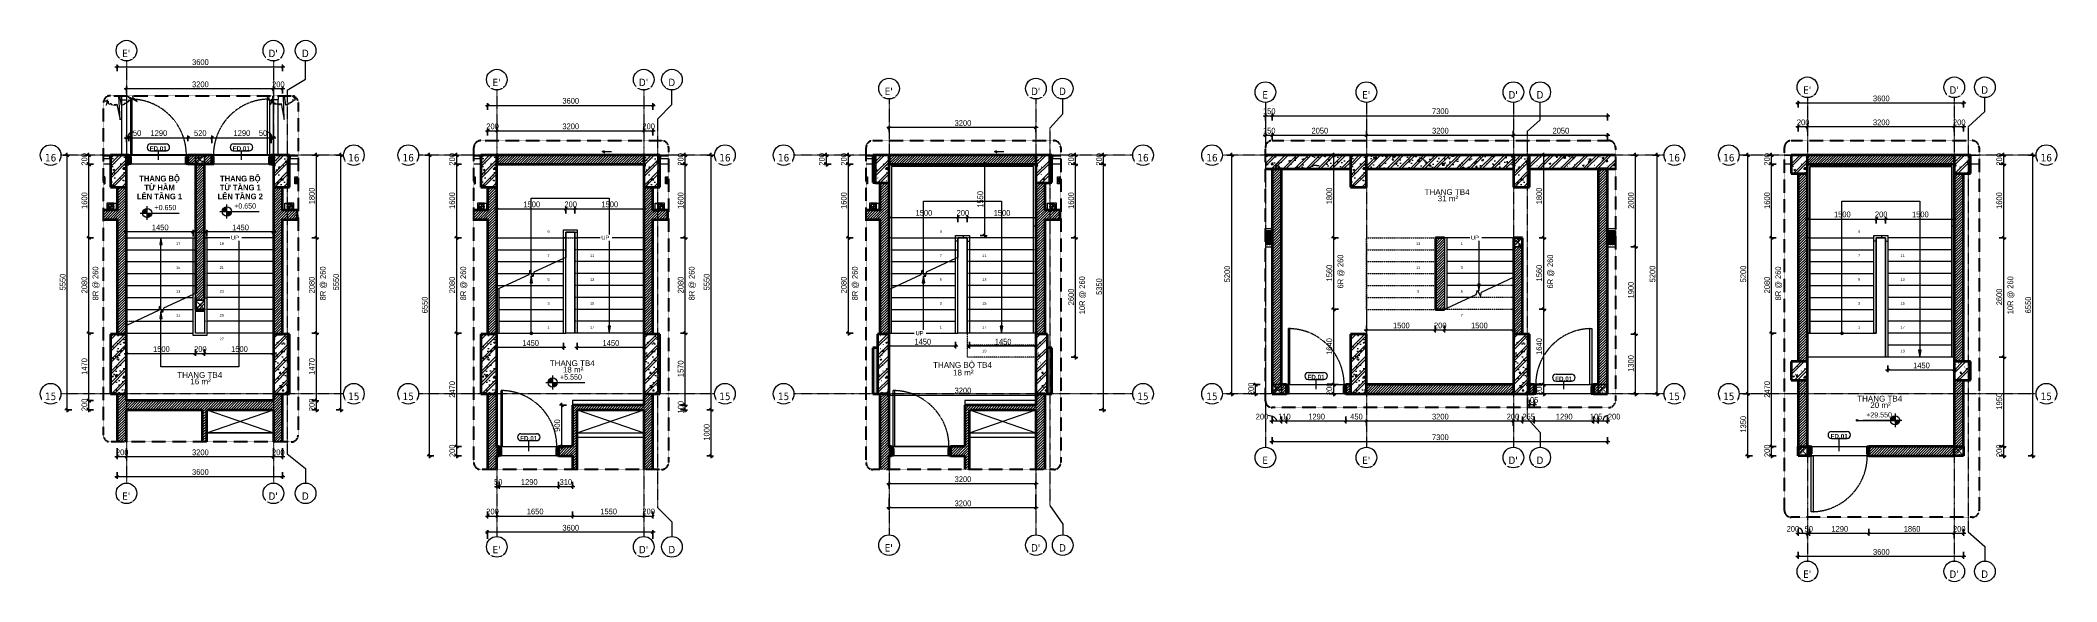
# Model space of a CAD drawing. Header units: millimetres. Extents: x -38913 to 20524, y -4975 to 129755.
# Drawn here: x -38913 to 5004, y 117958 to 129755 of the extents above.
import ezdxf

# ---------------------------------------------------------------- set-up
doc = ezdxf.new("R2010")
doc.units = ezdxf.units.MM
for name, pattern in [('Dash', [6, 3, -3]), ('Dash - Tight', [4.5, 3, -1.5]), ('Grid Line', [22.225, 12.7, -3.175, 3.175, -3.175]), ('Hidden', [7.14375, 4.7625, -2.38125]), ('IMPORT-CENTER _2_', [40.64, 25.4, -5.08, 5.08, -5.08]), ('IMPORT-CENTER _3_', [10.16, 6.35, -1.27, 1.27, -1.27]), ('Overhead', [3.96875, 2.38125, -1.5875])]:
    doc.linetypes.add(name, pattern=pattern)
for name, color, linetype, lineweight in [('0-1', 7, 'Continuous', 5), ('0-2', 250, 'Continuous', 18), ('0-3', 10, 'Continuous', 5), ('A-ANNO-DIMS', 211, 'Continuous', 9), ('A-ANNO-DIMS-50', 211, 'Continuous', 9), ('A-AREA-IDEN', 2, 'Continuous', 9), ('A-DETL-GENF-1', 92, 'Dash - Tight', 18), ('A-DETL-GENF-2', 254, 'Continuous', 18), ('A-DETL-GENF-3', 92, 'Hidden', 25), ('A-DETL-MBND-1', 253, 'Continuous', 18), ('A-DETL-MEDM', 33, 'Continuous', 35), ('A-DOOR', 31, 'Continuous', 18), ('A-DOOR-FRAM', 31, 'Continuous', 25), ('A-DOOR-IDEN', 31, 'Continuous', 9), ('A-FLOR', 192, 'Continuous', 18), ('A-FLOR-1', 250, 'Continuous', 18), ('A-FLOR-HRAL', 11, 'Continuous', 18), ('A-FLOR-HRAL-1', 11, 'Continuous', 25), ('A-GLAZ', 151, 'Continuous', 18), ('A-GLAZ-1', 151, 'Continuous', 25), ('A-WALL', 113, 'Continuous', 18), ('A-WALL-1', 113, 'Continuous', 35), ('A-WALL-PATT-1', 111, 'Continuous', 18), ('A-WALL-PATT-2', 254, 'Continuous', 18), ('G-ANNO-DIMS', 111, 'Continuous', 9), ('G-ANNO-TEXT-1', 7, 'Continuous', 9), ('G-IMPT', 8, 'Continuous', 18), ('G-IMPT-1', 8, 'Continuous', 25), ('G-IMPT-2', 8, 'IMPORT-CENTER _3_', 18), ('G-IMPT-3', 8, 'IMPORT-CENTER _2_', 18), ('L-PLNT', 71, 'Continuous', 18), ('L-SITE-WALL-1', 7, 'Continuous', 35), ('M-EQPM', 50, 'Continuous', 18), ('M-EQPM-1', 250, 'Continuous', 18), ('M-EQPM-2', 253, 'Continuous', 18), ('S-COLS', 52, 'Continuous', 18), ('S-COLS-1', 9, 'Continuous', 5), ('S-COLS-2', 7, 'Continuous', 35), ('S-COLS-3', 52, 'Dash', 18), ('S-COLS-4', 254, 'Continuous', 18), ('S-COLS-5', 52, 'Continuous', 35), ('S-COLS-HDLN', 52, 'Dash', 18), ('S-COLS-HDLN-1', 254, 'Continuous', 18), ('S-GRID', 1, 'Continuous', 9), ('S-GRID-1', 1, 'Grid Line', 9), ('S-GRID-IDEN', 1, 'Continuous', 9), ('S-STRS', 31, 'Continuous', 18), ('S-STRS-ANNO', 31, 'Continuous', 18), ('S-STRS-IDEN', 31, 'Continuous', 18), ('S-STRS-MBND', 31, 'Overhead', 18), ('S-STRS-MBND-1', 31, 'Continuous', 18)]:
    doc.layers.add(name, color=color, linetype=linetype, lineweight=lineweight)
doc.styles.add('Arial', font='arial.ttf', dxfattribs={"height": 90})
doc.styles.add('Arial_1', font='arial.ttf', dxfattribs={"height": 59.53})
doc.styles.add('Arial_3', font='arial.ttf', dxfattribs={"height": 125})
doc.styles.add('Arial_4', font='arial.ttf', dxfattribs={"width": 0.9, "height": 112.5})
doc.styles.add('Arial_B', font='arialbd.ttf', dxfattribs={"width": 0.9, "height": 100})
doc.styles.add('Arial_B_1', font='arialbd.ttf', dxfattribs={"width": 0.95, "height": 125})
doc.styles.add('Tahoma_B', font='tahomabd.ttf', dxfattribs={"height": 162.5})
doc.styles.add('UTM Avo', font='', dxfattribs={"width": 0.9, "height": 125})
doc.styles.get('UTM Avo').set_extended_font_data('UTM Avo')
doc.dimstyles.new('1_Dim_chi_tiet_2_5', dxfattribs={"dimscale": 304.8, "dimtxt": 124.912619, "dimasz": 0.19685, "dimexe": 0.164042, "dimexo": 0.0625, "dimgap": 0.016404, "dimtad": 1, "dimdec": 0, "dimrnd": 5, "dimzin": 0, "dimdsep": 46, "dimtxsty": 'UTM Avo', "dimblk1": 'OBLIQUE', "dimblk2": 'OBLIQUE', "dimsah": 1, "dimcen": 0.09, "dimdle": 0.164042, "dimazin": 0, "dimtfac": 1, "dimtdec": 4, "dimtix": 1, "dimtmove": 0, "dimatfit": 3, "dimfxl": 0.328084, "dimfxlon": 1, "dimtvp": 1, "dimtolj": 1, "dimtzin": 0, "dimarcsym": 2})
doc.dimstyles.new('1_Dim_chi_tiet_2_5_1', dxfattribs={"dimscale": 304.8, "dimtxt": 124.912619, "dimasz": 0.19685, "dimexe": 0.164042, "dimexo": 0.0625, "dimgap": 0.016404, "dimtad": 1, "dimdec": 0, "dimrnd": 5, "dimzin": 0, "dimdsep": 46, "dimtxsty": 'UTM Avo', "dimblk1": 'OBLIQUE', "dimblk2": 'OBLIQUE', "dimsah": 1, "dimcen": 0.09, "dimdle": 0.164042, "dimazin": 0, "dimtfac": 1, "dimtdec": 4, "dimtix": 1, "dimtmove": 1, "dimatfit": 3, "dimfxl": 0.328084, "dimfxlon": 1, "dimtvp": 1, "dimtolj": 1, "dimtzin": 0, "dimarcsym": 2})
pattern_1 = [(45, (0, 0), (-28.284271, 28.284271), [])]
pattern_2 = [(50, (0, 0), (364.3679, -31.8783), [38.1, -419.1]), (355, (0, 0), (-70.4859, 382.1133), [30.48, -335.28]), (100.451, (30.36, -2.66), (293.885, 350.2334), [32.38, -356.18]), (46.184, (0, 101.6), (542.1585, -84.0858), [57.15, -628.65]), (96.636, (45.2, 94.6), (474.805, 494.8554), [48.57, -534.27]), (351.184, (0, 101.6), (474.8102, 494.85), [45.72, -502.92]), (21, (50.8, 76.2), (303.2285, -204.53046), [38.1, -419.1]), (326, (50.8, 76.2), (123.6039, 368.376), [30.48, -335.28]), (71.451, (76.07, 59.16), (426.8341, 163.8427), [32.38, -356.18]), (37.5, (0, 0), (6.17665, 169.11015), [3.353, -327.863, 3.353, -337.007, -336.55]), (37.5, (0, 0), (6.17665, 169.11015), [-671.576, 3.353, -333.197]), (7.5, (0, 0), (133.63888, 200.3615), [3.353, -190.703, 3.353, -320.243, -128.27]), (7.5, (0, 0), (133.63888, 200.3615), [-517.652, 3.353, -124.917]), (327.5, (-113.28, 0), (271.18182, -11.45836), [3.353, -123.647, 3.353, -392.887, -525.78]), (327.5, (-113.28, 0), (271.18182, -11.45836), [-523.24, 3.353, -522.427]), (317.5, (-164.08, 0), (296.2585, 50.85285), [3.353, -161.747, 3.353, -259.791, -373.38]), (317.5, (-164.08, 0), (296.2585, 50.85285), [-428.244, 3.353, -370.027]), (45, (0, 0), (-125.72359, 125.72359), []), (45, (0, 190.5), (-125.72359, 125.72359), [])]
pattern_3 = [(45, (8066.47, 0), (-28.284271, 28.284271), [])]
pattern_4 = [(45, (16608.726, 0), (-28.284271, 28.284271), [])]
pattern_5 = [(45, (27007.17, 0), (-28.284271, 28.284271), [])]
pattern_6 = [(50, (27007.17, 0), (364.3679, -31.8783), [38.1, -419.1]), (355, (27007.17, 0), (-70.4859, 382.1133), [30.48, -335.28]), (100.451, (27037.53, -2.66), (293.885, 350.2334), [32.38, -356.18]), (46.184, (27007.17, 101.6), (542.1585, -84.0858), [57.15, -628.65]), (96.636, (27052.35, 94.6), (474.805, 494.8554), [48.57, -534.27]), (351.184, (27007.17, 101.6), (474.8102, 494.85), [45.72, -502.92]), (21, (27057.97, 76.2), (303.2285, -204.53046), [38.1, -419.1]), (326, (27057.97, 76.2), (123.6039, 368.376), [30.48, -335.28]), (71.451, (27083.24, 59.16), (426.8341, 163.8427), [32.38, -356.18]), (37.5, (27007.17, 0), (6.17665, 169.11015), [3.353, -327.863, 3.353, -337.007, -336.55]), (37.5, (27007.17, 0), (6.17665, 169.11015), [-671.576, 3.353, -333.197]), (7.5, (27007.17, 0), (133.63888, 200.3615), [3.353, -190.703, 3.353, -320.243, -128.27]), (7.5, (27007.17, 0), (133.63888, 200.3615), [-517.652, 3.353, -124.917]), (327.5, (26893.89, 0), (271.18182, -11.45836), [3.353, -123.647, 3.353, -392.887, -525.78]), (327.5, (26893.89, 0), (271.18182, -11.45836), [-523.24, 3.353, -522.427]), (317.5, (26843.09, 0), (296.2585, 50.85285), [3.353, -161.747, 3.353, -259.791, -373.38]), (317.5, (26843.09, 0), (296.2585, 50.85285), [-428.244, 3.353, -370.027]), (45, (27007.17, 0), (-125.72359, 125.72359), []), (45, (27007.17, 190.5), (-125.72359, 125.72359), [])]
pattern_7 = [(45, (36611.15, 0), (-28.284271, 28.284271), [])]
pattern_8 = [(140, (120802.56, 33736.94), (31.8783, 364.3679), [38.1, -419.1]), (85, (120802.56, 33736.94), (-382.1133, -70.4859), [30.48, -335.28]), (190.451, (120805.22, 33767.3), (-350.2334, 293.885), [32.38, -356.18]), (136.184, (120700.96, 33736.94), (84.0858, 542.1585), [57.15, -628.65]), (186.636, (120707.97, 33782.1), (-494.8554, 474.805), [48.57, -534.27]), (81.184, (120700.96, 33736.94), (-494.85, 474.8102), [45.72, -502.92]), (111, (120726.36, 33787.74), (204.53046, 303.2285), [38.1, -419.1]), (56, (120726.36, 33787.74), (-368.376, 123.6039), [30.48, -335.28]), (161.451, (120743.4, 33813), (-163.8427, 426.8341), [32.38, -356.18]), (127.5, (120802.56, 33736.94), (-169.11015, 6.17665), [3.353, -327.863, 3.353, -337.007, -336.55]), (127.5, (120802.56, 33736.94), (-169.11015, 6.17665), [-671.576, 3.353, -333.197]), (97.5, (120802.56, 33736.94), (-200.3615, 133.63888), [3.353, -190.703, 3.353, -320.243, -128.27]), (97.5, (120802.56, 33736.94), (-200.3615, 133.63888), [-517.652, 3.353, -124.917]), (57.5, (120802.56, 33623.65), (11.45836, 271.18182), [3.353, -123.647, 3.353, -392.887, -525.78]), (57.5, (120802.56, 33623.65), (11.45836, 271.18182), [-523.24, 3.353, -522.427]), (47.5, (120802.56, 33572.85), (-50.85285, 296.2585), [3.353, -161.747, 3.353, -259.791, -373.38]), (47.5, (120802.56, 33572.85), (-50.85285, 296.2585), [-428.244, 3.353, -370.027]), (135, (120802.56, 33736.94), (-125.72359, -125.72359), []), (135, (120612.06, 33736.94), (-125.72359, -125.72359), [])]
pattern_9 = [(140, (120802.56, 37135.3), (31.8783, 364.3679), [38.1, -419.1]), (85, (120802.56, 37135.3), (-382.1133, -70.4859), [30.48, -335.28]), (190.451, (120805.22, 37165.67), (-350.2334, 293.885), [32.38, -356.18]), (136.184, (120700.96, 37135.3), (84.0858, 542.1585), [57.15, -628.65]), (186.636, (120707.97, 37180.5), (-494.8554, 474.805), [48.57, -534.27]), (81.184, (120700.96, 37135.3), (-494.85, 474.8102), [45.72, -502.92]), (111, (120726.36, 37186.1), (204.53046, 303.2285), [38.1, -419.1]), (56, (120726.36, 37186.1), (-368.376, 123.6039), [30.48, -335.28]), (161.451, (120743.4, 37211.38), (-163.8427, 426.8341), [32.38, -356.18]), (127.5, (120802.56, 37135.31), (-169.11015, 6.17665), [3.353, -327.863, 3.353, -337.007, -336.55]), (127.5, (120802.56, 37135.31), (-169.11015, 6.17665), [-671.576, 3.353, -333.197]), (97.5, (120802.56, 37135.31), (-200.3615, 133.63888), [3.353, -190.703, 3.353, -320.243, -128.27]), (97.5, (120802.56, 37135.31), (-200.3615, 133.63888), [-517.652, 3.353, -124.917]), (57.5, (120802.56, 37022.03), (11.45836, 271.18182), [3.353, -123.647, 3.353, -392.887, -525.78]), (57.5, (120802.56, 37022.03), (11.45836, 271.18182), [-523.24, 3.353, -522.427]), (47.5, (120802.56, 36971.23), (-50.85285, 296.2585), [3.353, -161.747, 3.353, -259.791, -373.38]), (47.5, (120802.56, 36971.23), (-50.85285, 296.2585), [-428.244, 3.353, -370.027]), (135, (120802.56, 37135.31), (-125.72359, -125.72359), []), (135, (120612.06, 37135.31), (-125.72359, -125.72359), [])]

msp = doc.modelspace()

# ---------------------------------------------------------------- texts
at = {"layer": 'A-AREA-IDEN', "char_height": 125, "line_spacing_factor": 0.936439, "style": 'Arial_3'}
for s, insert, width, attachment_point in [('\\pt2.5,5,7.5,10,12.5,15,17.5,20,22.5,25,27.5,30,32.5,35,37.5,40,42.5,45,47.5,50,52.5,55,57.5,60,62.5,65,67.5,70,72.5,75,77.5,80;THANG TB4', (-8272, 126384), 985.5, 8), ('\\pt2.5,5,7.5,10,12.5,15,17.5,20,22.5,25,27.5,30,32.5,35,37.5,40,42.5,45,47.5,50,52.5,55,57.5,60,62.5,65,67.5,70,72.5,75,77.5,80;31 m²', (-8254.1, 126307.2), 453, 5), ('\\pt2.5,5,7.5,10,12.5,15,17.5,20,22.5,25,27.5,30,32.5,35,37.5,40,42.5,45,47.5,50,52.5,55,57.5,60,62.5,65,67.5,70,72.5,75,77.5,80;THANG TB4', (-27327.2, 122654.7), 985.5, 8), ('\\pt2.5,5,7.5,10,12.5,15,17.5,20,22.5,25,27.5,30,32.5,35,37.5,40,42.5,45,47.5,50,52.5,55,57.5,60,62.5,65,67.5,70,72.5,75,77.5,80;18 m²', (-27309.3, 122577.9), 453, 5), ('\\pt2.5,5,7.5,10,12.5,15,17.5,20,22.5,25,27.5,30,32.5,35,37.5,40,42.5,45,47.5,50,52.5,55,57.5,60,62.5,65,67.5,70,72.5,75,77.5,80;THANG BỘ TB4', (-18827.9, 122590), 1286.5, 8), ('\\pt2.5,5,7.5,10,12.5,15,17.5,20,22.5,25,27.5,30,32.5,35,37.5,40,42.5,45,47.5,50,52.5,55,57.5,60,62.5,65,67.5,70,72.5,75,77.5,80;18 m²', (-18810, 122513.1), 453, 5), ('\\pt2.5,5,7.5,10,12.5,15,17.5,20,22.5,25,27.5,30,32.5,35,37.5,40,42.5,45,47.5,50,52.5,55,57.5,60,62.5,65,67.5,70,72.5,75,77.5,80;THANG TB4', (-35440.9, 122398.2), 985.5, 8), ('\\pt2.5,5,7.5,10,12.5,15,17.5,20,22.5,25,27.5,30,32.5,35,37.5,40,42.5,45,47.5,50,52.5,55,57.5,60,62.5,65,67.5,70,72.5,75,77.5,80;16 m²', (-35423, 122321.4), 453, 5), ('\\pt2.5,5,7.5,10,12.5,15,17.5,20,22.5,25,27.5,30,32.5,35,37.5,40,42.5,45,47.5,50,52.5,55,57.5,60,62.5,65,67.5,70,72.5,75,77.5,80;THANG TB4', (1149.8, 121881.5), 985.5, 8), ('\\pt2.5,5,7.5,10,12.5,15,17.5,20,22.5,25,27.5,30,32.5,35,37.5,40,42.5,45,47.5,50,52.5,55,57.5,60,62.5,65,67.5,70,72.5,75,77.5,80;20 m²', (1167.7, 121804.6), 453, 5)]:
    msp.add_mtext(s, dxfattribs=dict(at, insert=insert, width=width, attachment_point=attachment_point))
at = {"layer": 'A-DOOR-IDEN', "char_height": 100, "width": 351.45, "attachment_point": 5, "line_spacing_factor": 0.936439, "style": 'Arial_B'}
for insert in [(-36344.5, 127396), (-34534.9, 127396), (-11127.3, 122416.1), (-5733.1, 122378.3), (-28276.4, 121081.4), (266.7, 121128.3)]:
    msp.add_mtext('\\pt2.25,4.5,6.75,9,11.25,13.5,15.75,18,20.25,22.5,24.75,27,29.25,31.5,33.75,36,38.25,40.5,42.75,45,47.25,49.5,51.75,54,56.25,58.5,60.75,63,65.25,67.5,69.75,72;FD.01', dxfattribs=dict(at, insert=insert))
at = {"layer": 'G-ANNO-DIMS', "char_height": 112.5, "attachment_point": 1, "line_spacing_factor": 0.941778, "style": 'Arial_4'}
for s, insert, width in [('+0.650', (-36427.1, 126166.5), 519.248), ('+0.650', (-34691, 126201.7), 519.248), ('+5.550', (-27593.9, 122473.6), 519.248), ('+29.550', (854.8, 121650.2), 612.906)]:
    msp.add_mtext(s, dxfattribs=dict(at, insert=insert, width=width))
at = {"layer": 'G-ANNO-TEXT-1', "char_height": 125, "width": 996.075, "attachment_point": 5, "line_spacing_factor": 0.936439, "style": 'Arial_B_1'}
for s, insert in [('\\pt570,1140,1710,2280,2850,3420,3990,4560,5130,5700,6270,6840,7410,7980,8550,9120,9690,10260,10830,11400,11970,12540,13110,13680,14250,14820,15390,15960,16530,17100,17670,18240;THANG BỘ\\PTỪ HẦM\\PLÊN TẦNG 1', (-36316.1, 126546.2)), ('\\pt570,1140,1710,2280,2850,3420,3990,4560,5130,5700,6270,6840,7410,7980,8550,9120,9690,10260,10830,11400,11970,12540,13110,13680,14250,14820,15390,15960,16530,17100,17670,18240;THANG BỘ\\PTỪ TẦNG 1 LÊN TẦNG 2', (-34557.9, 126546.2))]:
    msp.add_mtext(s, dxfattribs=dict(at, insert=insert))
at = {"layer": 'S-STRS-ANNO', "attachment_point": 1, "line_spacing_factor": 0.941778, "style": 'Arial_1'}
for s, insert, char_height, width in [('9', (-27867, 125613.1), 59.5, 54.943), ('9', (-19324.8, 125613.1), 59.5, 54.943), ('9', (677.7, 125613.1), 59.5, 54.943), ('17', (-35956.4, 125353.1), 59.53, 109.886), ('13', (-8950.6, 125353.1), 59.53, 109.886), ('1', (-7977.7, 125353.1), 59.5, 54.943), ('15', (-35956.4, 124833.1), 59.53, 109.886), ('21', (-35007.7, 124833.1), 59.53, 109.886), ('7', (-27867, 125093.1), 59.5, 54.943), ('11', (-26941.3, 125093.1), 59.53, 109.886), ('7', (-19324.8, 125093.1), 59.5, 54.943), ('11', (-18399, 125093.1), 59.53, 109.886), ('11', (-8950.6, 124833.1), 59.53, 109.886), ('3', (-7977.7, 124833.1), 59.5, 54.943), ('7', (677.7, 125093.1), 59.5, 54.943), ('11', (1603.4, 125093.1), 59.53, 109.886), ('13', (-35956.4, 124313.1), 59.53, 109.886), ('23', (-35007.7, 124313.1), 59.53, 109.886), ('5', (-27867, 124573.1), 59.5, 54.943), ('13', (-26941.3, 124573.1), 59.53, 109.886), ('5', (-19324.8, 124573.1), 59.5, 54.943), ('13', (-18399, 124573.1), 59.53, 109.886), ('9', (-8927.7, 124313.1), 59.5, 54.943), ('5', (-7977.7, 124313.1), 59.5, 54.943), ('5', (677.7, 124573.1), 59.5, 54.943), ('13', (1603.4, 124573.1), 59.53, 109.886), ('3', (-27867, 124053.1), 59.5, 54.943), ('15', (-26941.3, 124053.1), 59.53, 109.886), ('3', (-19324.8, 124053.1), 59.5, 54.943), ('15', (-18399, 124053.1), 59.53, 109.886), ('3', (677.7, 124053.1), 59.5, 54.943), ('15', (1603.4, 124053.1), 59.53, 109.886), ('11', (-35956.4, 123793.1), 59.53, 109.886), ('25', (-35007.7, 123793.1), 59.53, 109.886), ('1', (-27867, 123533.1), 59.5, 54.943), ('17', (-26941.3, 123533.1), 59.53, 109.886), ('1', (-19324.8, 123533.1), 59.5, 54.943), ('17', (-18399, 123533.1), 59.53, 109.886), ('7', (-7977.7, 123793.1), 59.5, 54.943), ('1', (677.7, 123533.1), 59.5, 54.943), ('17', (1603.4, 123533.1), 59.53, 109.886), ('27', (-35007.7, 123273.1), 59.53, 109.886), ('19', (-18399, 123013.1), 59.53, 109.886), ('19', (1603.4, 123013.1), 59.53, 109.886)]:
    msp.add_mtext(s, dxfattribs=dict(at, insert=insert, char_height=char_height, width=width))

# ---------------------------------------------------------------- blocks, each defined once
blk = doc.blocks.new('NCV_TKTC_KET CAU_rvt-1-TKCS_THANG BỘ TB4 - MẶT BẰNG TẦNG 1')
at = {"layer": 'S-COLS-1'}
for points in [[(-37261, 126553), (-37037, 126553), (-37037, 126553), (-37387, 126553)], [(-37037, 123352), (-37037, 123353), (-37387, 123352)]]:
    blk.add_hatch(color=256, dxfattribs=at).paths.add_polyline_path(points)
at = {"layer": 'A-FLOR-1'}
for p, q in [((-37037, 123353), (-37037, 126553)), ((-37037, 125453), (-35587, 125453)), ((-35537, 125453), (-35536, 125453)), ((-37037, 121903), (-37037, 122053)), ((-35287, 121203), (-35287, 121703))]:
    blk.add_line(p, q, dxfattribs=at)
at = {"layer": 'S-COLS-2'}
for p, q in [((-37037, 126553), (-37037, 127253)), ((-37387, 126553), (-37037, 126553)), ((-37037, 123353), (-37387, 123353))]:
    blk.add_line(p, q, dxfattribs=at)
blk = doc.blocks.new('THU NUOC - THU NUOC-461820-TKCS_THANG BỘ TB4 - MẶT BẰNG TẦNG 1')
at = {"layer": 'M-EQPM-2'}
for p, q in [((-66, 71), (-66, 44)), ((84, 71), (-66, 71)), ((59, 46), (-41, 46)), ((-41, 46), (-41, 44)), ((59, 44), (59, 46)), ((84, 44), (84, 71))]:
    blk.add_line(p, q, dxfattribs=at)
blk = doc.blocks.new('THU NUOC - THU NUOC-455054-TKCS_THANG BỘ TB4 - MẶT BẰNG TẦNG 1')
at = {"layer": 'M-EQPM-2'}
for p, q in [((-66, -71), (-66, -3)), ((84, -71), (-66, -71)), ((-41, -3), (-41, -46)), ((-41, -46), (59, -46)), ((-23, -5), (41, -5)), ((41, -11), (-23, -11)), ((-11, -17), (28, -17)), ((28, -23), (-11, -23)), ((-1, -30), (19, -30)), ((19, -36), (-1, -36)), ((59, -46), (59, -3)), ((84, -3), (84, -71))]:
    blk.add_line(p, q, dxfattribs=at)
for centre, radius, start, end in [((9, 4), 45, 190.1937, 349.8063), ((9, 4), 45, 190.1937, 349.8063), ((-23, -8), 3, 90, 270), ((-11, -20), 3, 90, 270), ((-1, -33), 3, 90, 270), ((19, -33), 3, 270, 90), ((28, -20), 3, 270, 90), ((41, -8), 3, 270, 90)]:
    blk.add_arc(centre, radius, start, end, dxfattribs=at)
blk = doc.blocks.new('NCV_TKTC_TANG 1_rvt-1-TKCS_THANG BỘ TB4 - MẶT BẰNG TẦNG 1')
at = {"layer": 'A-FLOR-1'}
for p, q in [((-33296, 125853), (-33312, 125853)), ((-33637, 122053), (-33637, 121003))]:
    blk.add_line(p, q, dxfattribs=at)
at = {"layer": 'M-EQPM-1'}
for name, p, rotation in [('THU NUOC - THU NUOC-461820-TKCS_THANG BỘ TB4 - MẶT BẰNG TẦNG 1', (-37581, 126711), 269.9999999999999), ('THU NUOC - THU NUOC-455054-TKCS_THANG BỘ TB4 - MẶT BẰNG TẦNG 1', (-33293, 126711), 269.9999999999998)]:
    blk.add_blockref(name, p, dxfattribs=dict(at, rotation=rotation))
blk = doc.blocks.new('FD_01 - FD_01-1200x2200mm-1787918-TKCS_THANG BỘ TB4 - MẶT BẰNG TẦNG 1')
at = {"layer": 'A-DETL-GENF-1'}
for p, q in [((610, -100), (570, -100)), ((570, -100), (570, -1320)), ((610, -1320), (610, -100)), ((570, -1320), (610, -1320))]:
    blk.add_line(p, q, dxfattribs=at)
blk.add_arc((610, -100), 1220, 180, 268.1211, dxfattribs=at)
at = {"layer": 'A-DOOR-FRAM'}
for p, q in [((-645, 100), (-600, 100)), ((-600, 100), (-600, -60)), ((600, 100), (645, 100)), ((600, -60), (600, 100)), ((-610, -100), (-645, -100)), ((-600, -60), (-610, -60)), ((-610, -60), (-610, -100)), ((610, -60), (600, -60)), ((610, -100), (610, -60)), ((645, -100), (610, -100))]:
    blk.add_line(p, q, dxfattribs=at)
blk = doc.blocks.new('FD_01 - FD_01-1200x2200mm-1787917-TKCS_THANG BỘ TB4 - MẶT BẰNG TẦNG 1')
at = {"layer": 'A-DETL-GENF-1'}
for p, q in [((570, 100), (570, 1320)), ((570, 1320), (610, 1320)), ((610, 1320), (610, 100)), ((610, 100), (570, 100))]:
    blk.add_line(p, q, dxfattribs=at)
blk.add_arc((610, 100), 1220, 91.8789, 180, dxfattribs=at)
at = {"layer": 'A-DOOR-FRAM'}
for p, q in [((-610, 100), (-645, 100)), ((-610, 60), (-610, 100)), ((-600, 60), (-610, 60)), ((-600, -100), (-600, 60)), ((610, 60), (600, 60)), ((600, 60), (600, -100)), ((645, 100), (610, 100)), ((610, 100), (610, 60)), ((-645, -100), (-600, -100)), ((600, -100), (645, -100))]:
    blk.add_line(p, q, dxfattribs=at)
blk = doc.blocks.new('Top Rail Type - Top Rail_Internal_-1529146-TKCS_THANG BỘ TB4 - MẶT BẰNG TẦNG 1')
at = {"layer": 'A-FLOR-HRAL'}
for p, q in [((124218, 35587), (125453, 35587)), ((125453, 35587), (125453, 35537)), ((123842, 35462), (123842, 35536)), ((123842, 35412), (123842, 35462)), ((123892, 35462), (123842, 35462)), ((123842, 35337), (123842, 35412)), ((123892, 35536), (123892, 35462)), ((123892, 35462), (123892, 35412)), ((123892, 35412), (123892, 35337)), ((125453, 35537), (124241, 35537))]:
    blk.add_line(p, q, dxfattribs=at)
blk = doc.blocks.new('Top Rail Type - Top Rail_Internal_-V1-TKCS_THANG BỘ TB4 - MẶT BẰNG TẦNG 1')
at = {"layer": 'A-FLOR-HRAL'}
for p, q in [((124218, 35587), (125453, 35587)), ((125453, 35587), (125453, 35537)), ((123842, 35462), (123842, 35536)), ((123842, 35337), (123842, 35462)), ((123892, 35462), (123892, 35536)), ((123892, 35337), (123892, 35462)), ((124241, 35537), (125453, 35537))]:
    blk.add_line(p, q, dxfattribs=at)
blk = doc.blocks.new('Top Rail Type - Top Rail_Internal_-1529174-TKCS_THANG BỘ TB4 - MẶT BẰNG TẦNG 1')
at = {"layer": 'A-FLOR-HRAL'}
for p, q in [((124137, 35287), (124137, 35337)), ((125453, 35287), (124137, 35287)), ((125453, 35336), (125453, 35287))]:
    blk.add_line(p, q, dxfattribs=at)
blk = doc.blocks.new('Top Rail Type - Top Rail_Internal_-V2-TKCS_THANG BỘ TB4 - MẶT BẰNG TẦNG 1')
at = {"layer": 'A-FLOR-HRAL'}
for p, q in [((123322, 35586), (123447, 35586)), ((123322, 35461), (123322, 35586)), ((123447, 35586), (124219, 35586)), ((124242, 35536), (124219, 35586)), ((123322, 35287), (123322, 35461)), ((123447, 35287), (123322, 35287)), ((123372, 35536), (123447, 35536)), ((123372, 35461), (123372, 35536)), ((123372, 35337), (123372, 35461)), ((123447, 35337), (123372, 35337)), ((123447, 35536), (124242, 35536)), ((124137, 35337), (123447, 35337)), ((125453, 35287), (123447, 35287)), ((125453, 35287), (125453, 35336))]:
    blk.add_line(p, q, dxfattribs=at)
blk = doc.blocks.new('TKTC_XREF_251221_MB TANG 1 - TKTC_XREF_260130_MB TANG 1_dwg_THU NUOC - THU NUOC-444531-TKCS_MB TẦNG 1-4202124-TKCS_THANG BỘ TB4 - MẶT BẰNG TẦNG 1')
at = {"layer": 'M-EQPM'}
for p, q in [((59, -54), (59, -53)), ((84, -79), (84, -53))]:
    blk.add_line(p, q, dxfattribs=at)
at = {"layer": 'M-EQPM', "flags": 128}
for points in [[(-66, -53), (-66, -79), (84, -79)], [(-41, -53), (-41, -54), (59, -54)]]:
    blk.add_lwpolyline(points, dxfattribs=at)
blk = doc.blocks.new('TKTC_XREF_251221_MB TANG 1 - TKTC_XREF_260130_MB TANG 1_dwg_CUM U_DN100-4202115-TKCS_THANG BỘ TB4 - MẶT BẰNG TẦNG 1')
at = {"layer": 'G-IMPT'}
blk.add_hatch(color=256, dxfattribs=at).paths.add_polyline_path([(0, -61), (0, -57), (15, -55), (29, -49), (40, -40), (49, -28), (55, -15), (57, 0), (55, 15), (49, 29), (40, 40), (29, 49), (15, 55), (0, 57), (0, 61), (16, 59), (31, 53), (43, 43), (53, 31), (59, 16), (61, 0), (59, -16), (53, -30), (43, -43), (31, -53), (16, -59)])
for p, q in [((-79, 67), (-79, 63)), ((-77, 67), (-77, 63)), ((-75, 67), (-75, 63)), ((-73, 69), (-73, 61)), ((-67, 68), (-72, 68)), ((-67, 62), (-72, 62)), ((-65, 69), (0, 69)), ((-79, -63), (-79, -67)), ((-77, -63), (-77, -67)), ((-75, -63), (-75, -67)), ((-73, -61), (-73, -69)), ((-67, -62), (-72, -62)), ((-67, -68), (-72, -68)), ((-65, -69), (0, -69))]:
    blk.add_line(p, q, dxfattribs=at)
at = {"layer": 'G-IMPT', "flags": 128}
for points in [[(-73, 68), (-78, 68), (-78, 62), (-73, 62)], [(-72, 59), (-67, 59), (-67, 71), (-72, 71)], [(-67, 71), (-67, 73), (-65, 73), (-65, 57), (-67, 57), (-67, 59)], [(-65, 61), (0, 61), (0, 57)], [(-73, -62), (-78, -62), (-78, -68), (-73, -68)], [(-72, -71), (-67, -71), (-67, -59), (-72, -59)], [(-67, -59), (-67, -57), (-65, -57), (-65, -73), (-67, -73), (-67, -71)], [(-65, -61), (0, -61), (0, -57)]]:
    blk.add_lwpolyline(points, dxfattribs=at)
at = {"layer": 'G-IMPT'}
for centre, radius, start, end in [((-78, 67), 0.96, 90, 180), ((-78, 63), 0.96, 180, 270), ((-71, 69), 1.56, 112.6199, 247.3801), ((-68, 65), 4.8, 143.1301, 216.8699), ((-71, 61), 1.56, 112.6199, 247.3801), ((0, 0), 69, 270, 90), ((0, 0), 61, 270, 90), ((0, 0), 57, 270, 90), ((-78, -63), 0.96, 90, 180), ((-78, -67), 0.96, 180, 270), ((-71, -61), 1.56, 112.6199, 247.3801), ((-68, -65), 4.8, 143.1301, 216.8699), ((-71, -69), 1.56, 112.6199, 247.3801)]:
    blk.add_arc(centre, radius, start, end, dxfattribs=at)
blk = doc.blocks.new('TKTC_XREF_251221_MB TANG 1 - TKTC_XREF_260130_MB TANG 1_dwg_$cc-4202121-TKCS_THANG BỘ TB4 - MẶT BẰNG TẦNG 1')
at = {"layer": 'G-IMPT'}
blk.add_circle((0, 0), 0.5, dxfattribs=at)
for centre, radius, start, end in [((0, 0), 0.5, 90, 270), ((0.19, 0.25), 0.313, 126.8699, 233.1301), ((-0.19, -0.25), 0.313, 306.8699, 53.1301)]:
    blk.add_arc(centre, radius, start, end, dxfattribs=at)
at = {"layer": 'G-IMPT-2'}
for p, q in [((-0.67, 0), (0.67, 0)), ((0, -0.67), (0, 0.67))]:
    blk.add_line(p, q, dxfattribs=at)
blk = doc.blocks.new('TKTC_XREF_251221_MB TANG 1 - TKTC_XREF_260130_MB TANG 1_dwg_THU NUOC - THU NUOC-444531-TKCS_MB TẦNG 1-V3-TKCS_THANG BỘ TB4 - MẶT BẰNG TẦNG 1')
at = {"layer": 'M-EQPM'}
for p, q in [((-23, 11), (41, 11)), ((41, 5), (-23, 5)), ((-11, 23), (28, 23)), ((28, 17), (-11, 17)), ((-1, 36), (19, 36)), ((19, 30), (-1, 30))]:
    blk.add_line(p, q, dxfattribs=at)
at = {"layer": 'M-EQPM', "flags": 128}
for points in [[(84, 0), (84, 71), (-66, 71), (-66, 0)], [(59, 0), (59, 46), (-41, 46), (-41, 0)]]:
    blk.add_lwpolyline(points, dxfattribs=at)
at = {"layer": 'M-EQPM'}
for centre, radius, start, end in [((9, -4), 45, 5.7167, 174.2833), ((9, -4), 45, 5.7167, 174.2833), ((-23, 8), 3, 90, 270), ((-11, 20), 3, 90, 270), ((-1, 33), 3, 90, 270), ((19, 33), 3, 270, 90), ((28, 20), 3, 270, 90), ((41, 8), 3, 270, 90)]:
    blk.add_arc(centre, radius, start, end, dxfattribs=at)
blk = doc.blocks.new('TKTC_XREF_251221_MB TANG 1 - TKTC_XREF_260130_MB TANG 1_dwg_$cc-V4-TKCS_THANG BỘ TB4 - MẶT BẰNG TẦNG 1')
at = {"layer": 'G-IMPT'}
blk.add_circle((0, 0), 0.5, dxfattribs=at)
for centre, radius, start, end in [((0, 0), 0.5, 90, 270), ((0.19, 0.25), 0.313, 126.8699, 233.1301), ((-0.19, -0.25), 0.313, 306.8699, 53.1301)]:
    blk.add_arc(centre, radius, start, end, dxfattribs=at)
at = {"layer": 'G-IMPT-2'}
for p, q in [((-0.67, 0), (0.67, 0)), ((0, -0.63), (0, 0.67))]:
    blk.add_line(p, q, dxfattribs=at)
blk = doc.blocks.new('TKTC_XREF_251221_MB TANG 1 - TKTC_XREF_260130_MB TANG 1_dwg-4202109-TKCS_THANG BỘ TB4 - MẶT BẰNG TẦNG 1')
at = {"layer": 'G-IMPT'}
blk.add_line((-77099, -364035), (-76949, -364035), dxfattribs=at)
at = {"layer": 'G-IMPT', "flags": 128}
for points in [[(-76949, -364035), (-76949, -363885), (-77099, -363885)], [(-77099, -364061), (-77099, -364035), (-76948, -364035), (-76949, -364085), (-77099, -364085)], [(-76948, -367760), (-76949, -367810), (-77099, -367810)], [(-77099, -367799), (-77099, -367760), (-76948, -367760)]]:
    blk.add_lwpolyline(points, dxfattribs=at)
blk.add_lwpolyline([(-77099, -367810), (-77099, -367959), (-76949, -367959), (-76949, -367810)], close=True, dxfattribs=at)
at = {"layer": 'G-IMPT-1'}
for p, q in [((-75899, -365650), (-75899, -364360)), ((-75899, -367459), (-75899, -366169))]:
    blk.add_line(p, q, dxfattribs=at)
at = {"extrusion": (0, 0, -1)}
for name, p, xscale, yscale, zscale, rotation in [('TKTC_XREF_251221_MB TANG 1 - TKTC_XREF_260130_MB TANG 1_dwg_$cc-4202121-TKCS_THANG BỘ TB4 - MẶT BẰNG TẦNG 1', (77020, -363970), 113.7150000000073, 113.7150000000073, -113.7150000000073, 269.9990086637467), ('TKTC_XREF_251221_MB TANG 1 - TKTC_XREF_260130_MB TANG 1_dwg_CUM U_DN100-4202115-TKCS_THANG BỘ TB4 - MẶT BẰNG TẦNG 1', (77021, -363970), 0.9975000000000006, 0.9975000000000006, -0.9975000000000006, 90.00099133829468), ('TKTC_XREF_251221_MB TANG 1 - TKTC_XREF_260130_MB TANG 1_dwg_CUM U_DN100-4202115-TKCS_THANG BỘ TB4 - MẶT BẰNG TẦNG 1', (77027, -367875), 0.9975000000000006, 0.9975000000000006, -0.9975000000000006, 270.0009913382947), ('TKTC_XREF_251221_MB TANG 1 - TKTC_XREF_260130_MB TANG 1_dwg_$cc-V4-TKCS_THANG BỘ TB4 - MẶT BẰNG TẦNG 1', (77027, -367875), 113.7150000000073, 113.7150000000073, -113.7150000000073, 89.99900866374671)]:
    blk.add_blockref(name, p, dxfattribs=dict(at, xscale=xscale, yscale=yscale, zscale=zscale, rotation=rotation))
at = {"extrusion": (0, 0, -1), "zscale": -1}
for name, p in [('TKTC_XREF_251221_MB TANG 1 - TKTC_XREF_260130_MB TANG 1_dwg_THU NUOC - THU NUOC-444531-TKCS_MB TẦNG 1-4202124-TKCS_THANG BỘ TB4 - MẶT BẰNG TẦNG 1', (76440, -363757)), ('TKTC_XREF_251221_MB TANG 1 - TKTC_XREF_260130_MB TANG 1_dwg_THU NUOC - THU NUOC-444531-TKCS_MB TẦNG 1-V3-TKCS_THANG BỘ TB4 - MẶT BẰNG TẦNG 1', (76440, -368050))]:
    blk.add_blockref(name, p, dxfattribs=at)
blk = doc.blocks.new('TKTC_XREF_251221_MB TANG 1 - TKTC_XREF_251221_MB TANG 1-2038492-TKCS_THANG BỘ TB4 - MẶT BẰNG TẦNG 1')
blk.add_blockref('TKTC_XREF_251221_MB TANG 1 - TKTC_XREF_260130_MB TANG 1_dwg-4202109-TKCS_THANG BỘ TB4 - MẶT BẰNG TẦNG 1', (169499, 384110))
blk = doc.blocks.new('CAY MAI VAN PHUC - CAY DUC SOC_dwg-2256080-TKCS_THANG BỘ TB4 - MẶT BẰNG TẦNG 1')
at = {"layer": 'G-IMPT'}
blk.add_line((-221, -296), (-288, -413), dxfattribs=at)
at = {"layer": 'G-IMPT', "flags": 128}
for points in [[(-228, 418), (-293, 380), (-280, 347), (-320, 373), (-366, 320), (-326, 274), (-473, 307), (-360, 247), (-426, 247), (-446, 207), (-419, 174), (-453, 167), (-466, 68), (-439, 68), (-473, 48), (-439, 14), (-878, -79), (-221, -46)], [(-221, -63), (-473, -105), (-446, -205), (-419, -198), (-419, -238), (-353, -324), (-326, -298), (-340, -364), (-313, -378), (-219, -284)]]:
    blk.add_lwpolyline(points, dxfattribs=at)
blk = doc.blocks.new('CAY MAI VAN PHUC - CAY BONG TRANG-2256081-TKCS_THANG BỘ TB4 - MẶT BẰNG TẦNG 1')
at = {"xscale": 0.7894736842105263, "yscale": 0.7894736842105263, "zscale": 0.7894736842105263}
blk.add_blockref('CAY MAI VAN PHUC - CAY DUC SOC_dwg-2256080-TKCS_THANG BỘ TB4 - MẶT BẰNG TẦNG 1', (0, 0), dxfattribs=at)
blk = doc.blocks.new('CAY MAI VAN PHUC - CAY DUC SOC_dwg-V5-TKCS_THANG BỘ TB4 - MẶT BẰNG TẦNG 1')
at = {"layer": 'G-IMPT', "flags": 128}
for points in [[(-327, 364), (-366, 320), (-326, 274), (-473, 307), (-360, 247), (-426, 247), (-446, 207), (-419, 174), (-453, 167), (-466, 68), (-439, 68), (-473, 48), (-439, 14), (-878, -79), (-209, -45)], [(-209, -61), (-473, -105), (-446, -205), (-419, -198), (-419, -238), (-353, -324), (-326, -298), (-340, -364), (-313, -378), (-209, -274)], [(-209, -275), (-366, -550), (-260, -418), (-213, -444), (-209, -442)]]:
    blk.add_lwpolyline(points, dxfattribs=at)
blk = doc.blocks.new('CAY MAI VAN PHUC - CAY BONG TRANG-V6-TKCS_THANG BỘ TB4 - MẶT BẰNG TẦNG 1')
at = {"xscale": 0.7894736842105263, "yscale": 0.7894736842105263, "zscale": 0.7894736842105263}
blk.add_blockref('CAY MAI VAN PHUC - CAY DUC SOC_dwg-V5-TKCS_THANG BỘ TB4 - MẶT BẰNG TẦNG 1', (0, 0), dxfattribs=at)
blk = doc.blocks.new('G1_SOF - BO TRU - 200x200-3944914-TKCS_THANG BỘ TB4 - MẶT BẰNG TẦNG 1')
at = {"layer": 'S-COLS-HDLN'}
for p, q in [((-100, -100), (100, 100)), ((100, -100), (-100, 100))]:
    blk.add_line(p, q, dxfattribs=at)
blk = doc.blocks.new('G1_SOF - BO TRU - 200x200-3051103-TKCS_THANG BỘ TB4 - MẶT BẰNG TẦNG 1')
at = {"layer": 'S-COLS-HDLN'}
for p, q in [((-100, -100), (100, 100)), ((100, -100), (-100, 100))]:
    blk.add_line(p, q, dxfattribs=at)
blk = doc.blocks.new('Railing - 50 x 10mm-1251311-TKCS_THANG BỘ TB4 - MẶT BẰNG TẦNG 1')
at = {"layer": 'A-FLOR-HRAL-1'}
for p, q in [((25, 5), (-25, 5)), ((-25, 5), (-25, 0)), ((25, 0), (25, 5))]:
    blk.add_line(p, q, dxfattribs=at)
blk = doc.blocks.new('Railing - Railing-3224971-TKCS_THANG BỘ TB4 - MẶT BẰNG TẦNG 1')
at = {"layer": 'A-FLOR-HRAL'}
for p, q in [((127178, 37537), (127178, 37392)), ((127228, 37392), (127228, 37537))]:
    blk.add_line(p, q, dxfattribs=at)
at = {"extrusion": (0, 0, -1), "zscale": -1}
blk.add_blockref('Railing - 50 x 10mm-1251311-TKCS_THANG BỘ TB4 - MẶT BẰNG TẦNG 1', (-127203, 37387), dxfattribs=at)
blk = doc.blocks.new('Railing - 50 x 10mm-V7-TKCS_THANG BỘ TB4 - MẶT BẰNG TẦNG 1')
at = {"layer": 'A-FLOR-HRAL-1'}
for p, q in [((-25, 0), (-25, -5)), ((-25, -5), (25, -5)), ((25, -5), (25, 0))]:
    blk.add_line(p, q, dxfattribs=at)
blk = doc.blocks.new('Railing - Railing-3224988-TKCS_THANG BỘ TB4 - MẶT BẰNG TẦNG 1')
at = {"layer": 'A-FLOR-HRAL'}
for p, q in [((127178, 33482), (127178, 33296)), ((127228, 33296), (127228, 33482))]:
    blk.add_line(p, q, dxfattribs=at)
at = {"extrusion": (0, 0, -1), "zscale": -1}
blk.add_blockref('Railing - 50 x 10mm-V7-TKCS_THANG BỘ TB4 - MẶT BẰNG TẦNG 1', (-127203, 33487), dxfattribs=at)
blk = doc.blocks.new('DEG_02-DEG_03 - DEG_02-2500x2400mm-CỬA ĐI 02 CÁNH TRƯỢT-841416-TKCS_THANG BỘ TB4 - MẶT BẰNG TẦNG 1')
at = {"layer": 'A-DOOR-FRAM'}
for p, q in [((1234, 0), (1250, 0)), ((1250, -100), (1234, -100)), ((1250, 0), (1250, -100))]:
    blk.add_line(p, q, dxfattribs=at)
blk = doc.blocks.new('BORDER VIEW - BORDER VIEW-2470881-TKCS_THANG BỘ TB4 - MẶT BẰNG TẦNG 1')
at = {"layer": 'A-DETL-GENF-3'}
for p, q in [((150, 7545), (4090, 7545)), ((0, 150), (0, 7395)), ((4240, 7395), (4240, 150)), ((4090, 0), (150, 0))]:
    blk.add_line(p, q, dxfattribs=at)
for centre, start, end in [((150, 7395), 90, 180), ((4090, 7395), 360, 90), ((150, 150), 180, 270), ((4090, 150), 270, 0)]:
    blk.add_arc(centre, 150, start, end, dxfattribs=at)
blk = doc.blocks.new('NCV_TKTC_KET CAU_rvt-2-TKCS_THANG BỘ TB4 - MẶT BẰNG TẦNG 2-7')
at = {"layer": 'A-FLOR-1'}
for p, q in [((-37036, 123373), (-37037, 123373)), ((-35337, 123373), (-35536, 123373)), ((-33837, 123373), (-35287, 123373)), ((-33837, 121903), (-35387, 121903)), ((-35387, 121903), (-35387, 120903)), ((-35387, 120903), (-35387, 121803)), ((-33837, 121703), (-33837, 121203))]:
    blk.add_line(p, q, dxfattribs=at)
at = {"layer": 'S-COLS-2'}
blk.add_line((-33487, 127253), (-33837, 127253), dxfattribs=at)
blk = doc.blocks.new('THU NUOC - THU NUOC-461820-TKCS_THANG BỘ TB4 - MẶT BẰNG TẦNG 2-7')
at = {"layer": 'A-DETL-MBND-1'}
for p, q in [((-66, 71), (-66, 42)), ((84, 71), (-66, 71)), ((59, 46), (-41, 46)), ((-41, 46), (-41, 42)), ((59, 42), (59, 46)), ((84, 42), (84, 71))]:
    blk.add_line(p, q, dxfattribs=at)
blk = doc.blocks.new('THU NUOC - THU NUOC-455054-TKCS_THANG BỘ TB4 - MẶT BẰNG TẦNG 2-7')
at = {"layer": 'A-DETL-MBND-1'}
for p, q in [((-66, -71), (-66, -2)), ((84, -71), (-66, -71)), ((-41, -2), (-41, -46)), ((-41, -46), (59, -46)), ((-23, -5), (41, -5)), ((41, -11), (-23, -11)), ((-11, -17), (28, -17)), ((28, -23), (-11, -23)), ((-1, -30), (19, -30)), ((19, -36), (-1, -36)), ((59, -46), (59, -2)), ((84, -2), (84, -71))]:
    blk.add_line(p, q, dxfattribs=at)
for centre, radius, start, end in [((9, 4), 45, 188.1, 351.9), ((9, 4), 45, 188.1, 351.9), ((-23, -8), 3, 90, 270), ((-11, -20), 3, 90, 270), ((-1, -33), 3, 90, 270), ((19, -33), 3, 270, 90), ((28, -20), 3, 270, 90), ((41, -8), 3, 270, 90)]:
    blk.add_arc(centre, radius, start, end, dxfattribs=at)
blk = doc.blocks.new('NCV_TKTC_TANG 2_rvt-2-TKCS_THANG BỘ TB4 - MẶT BẰNG TẦNG 2-7')
at = {"layer": 'A-FLOR-1'}
for p, q in [((-33296, 125853), (-33312, 125853)), ((-33312, 125853), (-33296, 125853))]:
    blk.add_line(p, q, dxfattribs=at)
at = {"layer": 'M-EQPM-1'}
for name, p, rotation in [('THU NUOC - THU NUOC-461820-TKCS_THANG BỘ TB4 - MẶT BẰNG TẦNG 2-7', (-37579, 126710), 269.9999999999999), ('THU NUOC - THU NUOC-455054-TKCS_THANG BỘ TB4 - MẶT BẰNG TẦNG 2-7', (-33295, 126710), 269.9999999999998)]:
    blk.add_blockref(name, p, dxfattribs=dict(at, rotation=rotation))
blk = doc.blocks.new('FD_01 - FD_01-1200x2200mm-1787918-TKCS_THANG BỘ TB4 - MẶT BẰNG TẦNG 2-7')
at = {"layer": 'A-DETL-GENF-1'}
for p, q in [((610, -100), (570, -100)), ((570, -100), (570, -1320)), ((610, -1320), (610, -100)), ((570, -1320), (610, -1320))]:
    blk.add_line(p, q, dxfattribs=at)
blk.add_arc((610, -100), 1220, 180, 268.1211, dxfattribs=at)
at = {"layer": 'A-DOOR-FRAM'}
for p, q in [((-645, 100), (-600, 100)), ((-645, -100), (-645, 100)), ((-600, 100), (-600, -60)), ((600, 100), (645, 100)), ((600, -60), (600, 100)), ((645, 100), (645, -100)), ((-610, -100), (-645, -100)), ((-600, -60), (-610, -60)), ((-610, -60), (-610, -100)), ((610, -60), (600, -60)), ((610, -100), (610, -60)), ((645, -100), (610, -100))]:
    blk.add_line(p, q, dxfattribs=at)
blk = doc.blocks.new('Top Rail Type - Top Rail_Internal_-953867-TKCS_THANG BỘ TB4 - MẶT BẰNG TẦNG 2-7')
at = {"layer": 'A-FLOR-HRAL'}
for p, q in [((123373, 37035), (123373, 36985)), ((123373, 37035), (124323, 37035)), ((123373, 36985), (124346, 36985)), ((124346, 36985), (124323, 37035))]:
    blk.add_line(p, q, dxfattribs=at)
blk = doc.blocks.new('Top Rail Type - Top Rail_Internal_-953883-TKCS_THANG BỘ TB4 - MẶT BẰNG TẦNG 2-7')
at = {"layer": 'A-FLOR-HRAL'}
for p, q in [((123373, 35586), (123373, 35536)), ((123373, 35586), (124999, 35586)), ((125022, 35536), (124999, 35586)), ((123373, 35536), (125022, 35536))]:
    blk.add_line(p, q, dxfattribs=at)
blk = doc.blocks.new('Top Rail Type - Top Rail_Internal_-1529174-TKCS_THANG BỘ TB4 - MẶT BẰNG TẦNG 2-7')
at = {"layer": 'A-FLOR-HRAL'}
for p, q in [((124999, 35586), (125453, 35586)), ((125453, 35536), (125453, 35586)), ((125453, 35586), (125623, 35586)), ((125623, 35586), (125623, 35287)), ((123373, 35287), (123373, 35337)), ((123373, 35337), (125453, 35337)), ((125453, 35287), (123373, 35287)), ((125453, 35536), (125022, 35536)), ((125573, 35536), (125453, 35536)), ((125453, 35337), (125573, 35337)), ((125453, 35337), (125453, 35287)), ((125573, 35287), (125453, 35287)), ((125573, 35337), (125573, 35536)), ((125573, 35337), (125573, 35287)), ((125623, 35287), (125598, 35287))]:
    blk.add_line(p, q, dxfattribs=at)
blk = doc.blocks.new('Top Rail Type - Top Rail_Internal_-V8-TKCS_THANG BỘ TB4 - MẶT BẰNG TẦNG 2-7')
at = {"layer": 'A-FLOR-HRAL'}
for p, q in [((124999, 35586), (125453, 35586)), ((125453, 35586), (125623, 35586)), ((125623, 35586), (125623, 35287)), ((123373, 35287), (123373, 35337)), ((125453, 35337), (123373, 35337)), ((125453, 35287), (123373, 35287)), ((125022, 35536), (125453, 35536)), ((125453, 35536), (125573, 35536)), ((125573, 35337), (125453, 35337)), ((125598, 35287), (125453, 35287)), ((125573, 35536), (125573, 35337))]:
    blk.add_line(p, q, dxfattribs=at)
blk = doc.blocks.new('TKTC_XREF_251221_MB TANG 2-7 - TKTC_XREF_260130_MB TANG 2-5_dwg_$cc-4746805-TKCS_THANG BỘ TB4 - MẶT BẰNG TẦNG 2-7')
at = {"layer": 'G-IMPT-3'}
for p, q in [((-0.67, 0), (0.67, 0)), ((0, -0.64), (0, 0.67))]:
    blk.add_line(p, q, dxfattribs=at)
at = {"layer": 'M-EQPM'}
blk.add_circle((0, 0), 0.5, dxfattribs=at)
for centre, radius, start, end in [((0, 0), 0.5, 90, 270), ((0.19, 0.25), 0.313, 126.8699, 233.1301), ((-0.19, -0.25), 0.313, 306.8699, 53.1301)]:
    blk.add_arc(centre, radius, start, end, dxfattribs=at)
blk = doc.blocks.new('TKTC_XREF_251221_MB TANG 2-7 - TKTC_XREF_260130_MB TANG 2-5_dwg_CUM U_DN100-4746799-TKCS_THANG BỘ TB4 - MẶT BẰNG TẦNG 2-7')
at = {"layer": 'G-IMPT'}
blk.add_hatch(color=256, dxfattribs=at).paths.add_polyline_path([(0, 61), (16, 59), (30, 53), (43, 43), (53, 30), (59, 16), (61, 0), (59, -16), (53, -31), (43, -43), (30, -53), (16, -59), (0, -61), (0, -57), (15, -55), (28, -49), (40, -40), (49, -29), (55, -15), (57, 0), (55, 15), (49, 28), (40, 40), (28, 49), (15, 55), (0, 57)])
for p, q in [((-79, 67), (-79, 63)), ((-77, 67), (-77, 63)), ((-75, 67), (-75, 63)), ((-73, 69), (-73, 61)), ((-67, 68), (-72, 68)), ((-67, 62), (-72, 62)), ((-65, 69), (0, 69)), ((-79, -63), (-79, -67)), ((-77, -63), (-77, -67)), ((-75, -63), (-75, -67)), ((-73, -61), (-73, -69)), ((-67, -62), (-72, -62)), ((-67, -68), (-72, -68)), ((-65, -69), (0, -69))]:
    blk.add_line(p, q, dxfattribs=at)
at = {"layer": 'G-IMPT', "flags": 128}
for points in [[(-73, 68), (-78, 68), (-78, 62), (-73, 62)], [(-72, 59), (-67, 59), (-67, 71), (-72, 71)], [(-67, 71), (-67, 73), (-65, 73), (-65, 57), (-67, 57), (-67, 59)], [(-65, 61), (0, 61), (0, 57)], [(-73, -62), (-78, -62), (-78, -68), (-73, -68)], [(-72, -71), (-67, -71), (-67, -59), (-72, -59)], [(-67, -59), (-67, -57), (-65, -57), (-65, -73), (-67, -73), (-67, -71)], [(-65, -61), (0, -61), (0, -57)]]:
    blk.add_lwpolyline(points, dxfattribs=at)
at = {"layer": 'G-IMPT'}
for centre, radius, start, end in [((-78, 67), 0.96, 90, 180), ((-78, 63), 0.96, 180, 270), ((-71, 69), 1.56, 112.6199, 247.3801), ((-68, 65), 4.8, 143.1301, 216.8699), ((-71, 61), 1.56, 112.6199, 247.3801), ((0, 0), 69, 270, 90), ((0, 0), 61, 270, 90), ((0, 0), 57, 270, 90), ((-78, -63), 0.96, 90, 180), ((-78, -67), 0.96, 180, 270), ((-71, -61), 1.56, 112.6199, 247.3801), ((-68, -65), 4.8, 143.1301, 216.8699), ((-71, -69), 1.56, 112.6199, 247.3801)]:
    blk.add_arc(centre, radius, start, end, dxfattribs=at)
blk = doc.blocks.new('TKTC_XREF_251221_MB TANG 2-7 - TKTC_XREF_260130_MB TANG 2-5_dwg_THU NUOC - THU NUOC-444531-TKCS_MB TẦNG 1-4746810-TKCS_THANG BỘ TB4 - MẶT BẰNG TẦNG 2-7')
at = {"layer": 'G-IMPT'}
for p, q in [((-23, 11), (41, 11)), ((41, 5), (-23, 5)), ((-11, 23), (28, 23)), ((28, 17), (-11, 17)), ((-1, 36), (19, 36)), ((19, 30), (-1, 30))]:
    blk.add_line(p, q, dxfattribs=at)
at = {"layer": 'G-IMPT', "flags": 128}
for points in [[(84, 1), (84, 71), (-66, 71), (-66, 1)], [(59, 1), (59, 46), (-41, 46), (-41, 1)]]:
    blk.add_lwpolyline(points, dxfattribs=at)
at = {"layer": 'G-IMPT'}
for centre, radius, start, end in [((9, -4), 45, 7.8058, 172.1942), ((9, -4), 45, 7.8058, 172.1942), ((-23, 8), 3, 90, 270), ((-11, 20), 3, 90, 270), ((-1, 33), 3, 90, 270), ((19, 33), 3, 270, 90), ((28, 20), 3, 270, 90), ((41, 8), 3, 270, 90)]:
    blk.add_arc(centre, radius, start, end, dxfattribs=at)
blk = doc.blocks.new('TKTC_XREF_251221_MB TANG 2-7 - TKTC_XREF_260130_MB TANG 2-5_dwg_$cc-V9-TKCS_THANG BỘ TB4 - MẶT BẰNG TẦNG 2-7')
at = {"layer": 'G-IMPT-3'}
for p, q in [((-0.67, 0), (0.67, 0)), ((0, -0.67), (0, 0.67))]:
    blk.add_line(p, q, dxfattribs=at)
at = {"layer": 'M-EQPM'}
blk.add_circle((0, 0), 0.5, dxfattribs=at)
for centre, radius, start, end in [((0, 0), 0.5, 90, 270), ((0.19, 0.25), 0.313, 126.8699, 233.1301), ((-0.19, -0.25), 0.313, 306.8699, 53.1301)]:
    blk.add_arc(centre, radius, start, end, dxfattribs=at)
blk = doc.blocks.new('TKTC_XREF_251221_MB TANG 2-7 - TKTC_XREF_260130_MB TANG 2-5_dwg_THU NUOC - THU NUOC-444531-TKCS_MB TẦNG 1-V10-TKCS_THANG BỘ TB4 - MẶT BẰNG TẦNG 2-7')
at = {"layer": 'G-IMPT'}
for p, q in [((59, -54), (59, -51)), ((84, -79), (84, -51))]:
    blk.add_line(p, q, dxfattribs=at)
at = {"layer": 'G-IMPT', "flags": 128}
for points in [[(-66, -51), (-66, -79), (84, -79)], [(-41, -51), (-41, -54), (59, -54)]]:
    blk.add_lwpolyline(points, dxfattribs=at)
blk = doc.blocks.new('TKTC_XREF_251221_MB TANG 2-7 - TKTC_XREF_251221_MB TANG 2-7-2039446-TKCS_THANG BỘ TB4 - MẶT BẰNG TẦNG 2-7')
at = {"layer": 'M-EQPM'}
for p, q in [((92401, 20223), (92401, 20073)), ((92551, 20223), (92401, 20223)), ((92551, 20073), (92551, 20223)), ((92401, 20073), (92552, 20073)), ((92401, 20023), (92401, 20073)), ((92401, 20073), (92551, 20073)), ((92551, 20023), (92401, 20023)), ((92552, 20073), (92551, 20023)), ((92401, 16348), (92552, 16348)), ((92401, 16299), (92401, 16348)), ((92551, 16299), (92401, 16299)), ((92552, 16298), (92401, 16298)), ((92401, 16298), (92401, 16149)), ((92552, 16348), (92551, 16299)), ((92552, 16149), (92552, 16298)), ((92401, 16149), (92552, 16149))]:
    blk.add_line(p, q, dxfattribs=at)
at = {"extrusion": (0, 0, -1)}
for name, p, xscale, yscale, zscale, rotation in [('TKTC_XREF_251221_MB TANG 2-7 - TKTC_XREF_260130_MB TANG 2-5_dwg_$cc-V9-TKCS_THANG BỘ TB4 - MẶT BẰNG TẦNG 2-7', (-92480, 20138), 113.7150000000073, 113.7150000000073, -113.7150000000073, 269.9990086637467), ('TKTC_XREF_251221_MB TANG 2-7 - TKTC_XREF_260130_MB TANG 2-5_dwg_CUM U_DN100-4746799-TKCS_THANG BỘ TB4 - MẶT BẰNG TẦNG 2-7', (-92479, 20138), 0.9975000000000006, 0.9975000000000006, -0.9975000000000006, 90.00099133829468), ('TKTC_XREF_251221_MB TANG 2-7 - TKTC_XREF_260130_MB TANG 2-5_dwg_$cc-4746805-TKCS_THANG BỘ TB4 - MẶT BẰNG TẦNG 2-7', (-92473, 16234), 113.7150000000073, 113.7150000000073, -113.7150000000073, 89.99900866374671), ('TKTC_XREF_251221_MB TANG 2-7 - TKTC_XREF_260130_MB TANG 2-5_dwg_CUM U_DN100-4746799-TKCS_THANG BỘ TB4 - MẶT BẰNG TẦNG 2-7', (-92474, 16234), 0.9975000000000006, 0.9975000000000006, -0.9975000000000006, 270.0009913382947)]:
    blk.add_blockref(name, p, dxfattribs=dict(at, xscale=xscale, yscale=yscale, zscale=zscale, rotation=rotation))
at = {"extrusion": (0, 0, -1), "zscale": -1}
for name, p in [('TKTC_XREF_251221_MB TANG 2-7 - TKTC_XREF_260130_MB TANG 2-5_dwg_THU NUOC - THU NUOC-444531-TKCS_MB TẦNG 1-V10-TKCS_THANG BỘ TB4 - MẶT BẰNG TẦNG 2-7', (-93060, 20351)), ('TKTC_XREF_251221_MB TANG 2-7 - TKTC_XREF_260130_MB TANG 2-5_dwg_THU NUOC - THU NUOC-444531-TKCS_MB TẦNG 1-4746810-TKCS_THANG BỘ TB4 - MẶT BẰNG TẦNG 2-7', (-93060, 16058))]:
    blk.add_blockref(name, p, dxfattribs=at)
blk = doc.blocks.new('Railing - 50 x 10mm-1251311-TKCS_THANG BỘ TB4 - MẶT BẰNG TẦNG 2-7')
at = {"layer": 'A-FLOR-HRAL-1'}
for p, q in [((25, 5), (-25, 5)), ((-25, 5), (-25, 0)), ((25, 0), (25, 5))]:
    blk.add_line(p, q, dxfattribs=at)
blk = doc.blocks.new('Railing - Railing-3231468-TKCS_THANG BỘ TB4 - MẶT BẰNG TẦNG 2-7')
at = {"layer": 'A-FLOR-HRAL'}
for p, q in [((127178, 37537), (127178, 37392)), ((127228, 37392), (127228, 37537))]:
    blk.add_line(p, q, dxfattribs=at)
at = {"extrusion": (0, 0, -1), "zscale": -1}
blk.add_blockref('Railing - 50 x 10mm-1251311-TKCS_THANG BỘ TB4 - MẶT BẰNG TẦNG 2-7', (-127203, 37387), dxfattribs=at)
blk = doc.blocks.new('Railing - 50 x 10mm-V11-TKCS_THANG BỘ TB4 - MẶT BẰNG TẦNG 2-7')
at = {"layer": 'A-FLOR-HRAL-1'}
for p, q in [((-25, 0), (-25, -5)), ((-25, -5), (25, -5)), ((25, -5), (25, 0))]:
    blk.add_line(p, q, dxfattribs=at)
blk = doc.blocks.new('Railing - Railing-3231485-TKCS_THANG BỘ TB4 - MẶT BẰNG TẦNG 2-7')
at = {"layer": 'A-FLOR-HRAL'}
for p, q in [((127178, 33482), (127178, 33296)), ((127228, 33296), (127228, 33482))]:
    blk.add_line(p, q, dxfattribs=at)
at = {"extrusion": (0, 0, -1), "zscale": -1}
blk.add_blockref('Railing - 50 x 10mm-V11-TKCS_THANG BỘ TB4 - MẶT BẰNG TẦNG 2-7', (-127203, 33487), dxfattribs=at)
blk = doc.blocks.new('DEG_02-DEG_03 - DEG_02-2500x2400mm-CỬA ĐI 02 CÁNH TRƯỢT-841416-TKCS_THANG BỘ TB4 - MẶT BẰNG TẦNG 2-7')
at = {"layer": 'A-DOOR-FRAM'}
for p, q in [((1234, 0), (1250, 0)), ((1250, -100), (1234, -100)), ((1250, 0), (1250, -100))]:
    blk.add_line(p, q, dxfattribs=at)
blk = doc.blocks.new('1_FAMILY RVT - W01-WxH 1000x3200-3536800-TKCS_THANG BỘ TB4 - MẶT BẰNG TẦNG 2-7')
at = {"layer": 'A-GLAZ'}
for p, q in [((-1595, 96), (-1600, 96)), ((698, 172), (749, 198)), ((698, 172), (749, 147)), ((698, 172), (902, 172)), ((-1600, -104), (-1595, -104))]:
    blk.add_line(p, q, dxfattribs=at)
at = {"layer": 'A-GLAZ-1'}
for p, q in [((-1600, 96), (-1595, 96)), ((-1600, 7), (-1595, 7))]:
    blk.add_line(p, q, dxfattribs=at)
blk = doc.blocks.new('BORDER VIEW - BORDER VIEW-1921838-TKCS_THANG BỘ TB4 - MẶT BẰNG TẦNG 2-7')
at = {"layer": 'A-DETL-GENF-3'}
for p, q in [((150, 7166), (4090, 7166)), ((0, 150), (0, 7016)), ((4240, 7016), (4240, 150)), ((4090, 0), (150, 0))]:
    blk.add_line(p, q, dxfattribs=at)
for centre, start, end in [((150, 7016), 90, 180), ((4090, 7016), 0, 90), ((150, 150), 180, 270), ((4090, 150), 270, 0)]:
    blk.add_arc(centre, 150, start, end, dxfattribs=at)
blk = doc.blocks.new('NCV_TKTC_KET CAU_rvt-3-TKCS_THANG BỘ TB4 - MẶT BẰNG TẦNG 8')
at = {"layer": 'S-COLS-1'}
for points in [[(-37337, 126653), (-37337, 127253), (-37387, 127253), (-37387, 127228), (-37382, 127228), (-37382, 127178), (-37387, 127178), (-37387, 126653), (-37382, 126653)], [(-33487, 126653), (-33487, 127178), (-33492, 127178), (-33492, 127228), (-33487, 127228), (-33487, 127253), (-33537, 127252), (-33537, 126653), (-33492, 126653)], [(-37037, 122053), (-37037, 122053), (-37287, 122053), (-37287, 123053), (-37387, 123053), (-37387, 122053), (-37287, 122053)], [(-33587, 122053), (-33487, 122053), (-33487, 123053), (-33587, 123053), (-33587, 122053), (-33837, 122053)]]:
    blk.add_hatch(color=256, dxfattribs=at).paths.add_polyline_path(points)
at = {"layer": 'A-FLOR-1'}
for p, q in [((-37036, 123373), (-37037, 123373)), ((-35337, 123373), (-35536, 123373)), ((-33887, 123373), (-35287, 123373)), ((-33837, 121903), (-35387, 121903)), ((-35387, 121903), (-35387, 120903)), ((-35387, 120903), (-35387, 121803)), ((-33837, 121703), (-33837, 121203)), ((-36950, 120903), (-35730, 120903)), ((-35730, 120902), (-36950, 120902))]:
    blk.add_line(p, q, dxfattribs=at)
at = {"layer": 'S-COLS-2'}
for p, q in [((-37337, 127253), (-37387, 127253)), ((-37387, 127253), (-37387, 127228)), ((-37387, 127178), (-37387, 126653)), ((-33487, 127253), (-33837, 127253)), ((-33487, 127228), (-33487, 127253)), ((-33487, 126653), (-33487, 127178)), ((-37387, 126653), (-37337, 126653)), ((-33537, 126653), (-33487, 126653)), ((-37287, 123053), (-37387, 123053)), ((-37387, 123053), (-37387, 122053)), ((-33487, 123053), (-33587, 123053)), ((-33487, 122053), (-33487, 123053)), ((-37387, 122053), (-37037, 122053)), ((-33837, 122053), (-33487, 122053))]:
    blk.add_line(p, q, dxfattribs=at)
blk = doc.blocks.new('NCV_TKTC_TANG 6 - 8_rvt-8-TKCS_THANG BỘ TB4 - MẶT BẰNG TẦNG 8')
at = {"layer": 'A-FLOR-1'}
for p, q in [((-33296, 125853), (-33312, 125853)), ((-33312, 125853), (-33296, 125853))]:
    blk.add_line(p, q, dxfattribs=at)
blk = doc.blocks.new('Top Rail Type - Top Rail_Internal_-953867-TKCS_THANG BỘ TB4 - MẶT BẰNG TẦNG 8')
at = {"layer": 'A-FLOR-HRAL'}
for p, q in [((124323, 37035), (125453, 37035)), ((125453, 36985), (124346, 36985)), ((125453, 36985), (125453, 37035)), ((125453, 37035), (127052, 37035)), ((127002, 36985), (125453, 36985)), ((127002, 33887), (127002, 36985)), ((127052, 37035), (127052, 33837)), ((123373, 33837), (123373, 33887)), ((123373, 33887), (125453, 33887)), ((125453, 33837), (123373, 33837)), ((125453, 33887), (125713, 33887)), ((125713, 33837), (125453, 33837)), ((125713, 33887), (127002, 33887)), ((125713, 33887), (125713, 33837)), ((127052, 33837), (125713, 33837))]:
    blk.add_line(p, q, dxfattribs=at)
blk = doc.blocks.new('Top Rail Type - Top Rail_Internal_-953883-TKCS_THANG BỘ TB4 - MẶT BẰNG TẦNG 8')
at = {"layer": 'A-FLOR-HRAL'}
for p, q in [((124999, 35586), (125378, 35586)), ((125378, 35536), (125378, 35586)), ((125378, 35586), (125503, 35586)), ((125503, 35586), (125503, 35461)), ((123373, 35287), (123373, 35337)), ((123373, 35337), (125378, 35337)), ((125378, 35287), (123373, 35287)), ((125378, 35536), (125022, 35536)), ((125453, 35536), (125378, 35536)), ((125378, 35337), (125453, 35337)), ((125378, 35337), (125378, 35287)), ((125503, 35287), (125378, 35287)), ((125453, 35461), (125453, 35536)), ((125453, 35412), (125453, 35461)), ((125453, 35412), (125503, 35412)), ((125453, 35337), (125453, 35412)), ((125503, 35461), (125503, 35412)), ((125503, 35412), (125503, 35287))]:
    blk.add_line(p, q, dxfattribs=at)
blk = doc.blocks.new('Top Rail Type - Top Rail_Internal_-953964-TKCS_THANG BỘ TB4 - MẶT BẰNG TẦNG 8')
at = {"layer": 'A-FLOR-HRAL'}
for p, q in [((123373, 37035), (123373, 36985)), ((123373, 37035), (124323, 37035)), ((123373, 36985), (124346, 36985)), ((124346, 36985), (124323, 37035))]:
    blk.add_line(p, q, dxfattribs=at)
blk = doc.blocks.new('Top Rail Type - Top Rail_Internal_-953980-TKCS_THANG BỘ TB4 - MẶT BẰNG TẦNG 8')
at = {"layer": 'A-FLOR-HRAL'}
for p, q in [((123373, 35586), (123373, 35536)), ((123373, 35586), (124999, 35586)), ((125022, 35536), (124999, 35586)), ((123373, 35536), (125022, 35536))]:
    blk.add_line(p, q, dxfattribs=at)
blk = doc.blocks.new('TKTC_XREF_251221_MB TANG 2-7 - TKTC_XREF_260130_MB TANG 2-5_dwg_$cc-4746805-TKCS_THANG BỘ TB4 - MẶT BẰNG TẦNG 8')
at = {"layer": 'G-IMPT-3'}
for p, q in [((-0.67, 0), (0.67, 0)), ((0, -0.64), (0, 0.67))]:
    blk.add_line(p, q, dxfattribs=at)
at = {"layer": 'M-EQPM'}
blk.add_circle((0, 0), 0.5, dxfattribs=at)
for centre, radius, start, end in [((0, 0), 0.5, 90, 270), ((0.19, 0.25), 0.313, 126.8699, 233.1301), ((-0.19, -0.25), 0.313, 306.8699, 53.1301)]:
    blk.add_arc(centre, radius, start, end, dxfattribs=at)
blk = doc.blocks.new('TKTC_XREF_251221_MB TANG 2-7 - TKTC_XREF_260130_MB TANG 2-5_dwg_CUM U_DN100-4746799-TKCS_THANG BỘ TB4 - MẶT BẰNG TẦNG 8')
at = {"layer": 'G-IMPT'}
blk.add_hatch(color=256, dxfattribs=at).paths.add_polyline_path([(0, 61), (16, 59), (30, 53), (43, 43), (53, 30), (59, 16), (61, 0), (59, -16), (53, -31), (43, -43), (30, -53), (16, -59), (0, -61), (0, -57), (15, -55), (28, -49), (40, -40), (49, -29), (55, -15), (57, 0), (55, 15), (49, 28), (40, 40), (28, 49), (15, 55), (0, 57)])
for p, q in [((-79, 67), (-79, 63)), ((-77, 67), (-77, 63)), ((-75, 67), (-75, 63)), ((-73, 69), (-73, 61)), ((-67, 68), (-72, 68)), ((-67, 62), (-72, 62)), ((-65, 69), (0, 69)), ((-79, -63), (-79, -67)), ((-77, -63), (-77, -67)), ((-75, -63), (-75, -67)), ((-73, -61), (-73, -69)), ((-67, -62), (-72, -62)), ((-67, -68), (-72, -68)), ((-65, -69), (0, -69))]:
    blk.add_line(p, q, dxfattribs=at)
at = {"layer": 'G-IMPT', "flags": 128}
for points in [[(-73, 68), (-78, 68), (-78, 62), (-73, 62)], [(-72, 59), (-67, 59), (-67, 71), (-72, 71)], [(-67, 71), (-67, 73), (-65, 73), (-65, 57), (-67, 57), (-67, 59)], [(-65, 61), (0, 61), (0, 57)], [(-73, -62), (-78, -62), (-78, -68), (-73, -68)], [(-72, -71), (-67, -71), (-67, -59), (-72, -59)], [(-67, -59), (-67, -57), (-65, -57), (-65, -73), (-67, -73), (-67, -71)], [(-65, -61), (0, -61), (0, -57)]]:
    blk.add_lwpolyline(points, dxfattribs=at)
at = {"layer": 'G-IMPT'}
for centre, radius, start, end in [((-78, 67), 0.96, 90, 180), ((-78, 63), 0.96, 180, 270), ((-71, 69), 1.56, 112.6199, 247.3801), ((-68, 65), 4.8, 143.1301, 216.8699), ((-71, 61), 1.56, 112.6199, 247.3801), ((0, 0), 69, 270, 90), ((0, 0), 61, 270, 90), ((0, 0), 57, 270, 90), ((-78, -63), 0.96, 90, 180), ((-78, -67), 0.96, 180, 270), ((-71, -61), 1.56, 112.6199, 247.3801), ((-68, -65), 4.8, 143.1301, 216.8699), ((-71, -69), 1.56, 112.6199, 247.3801)]:
    blk.add_arc(centre, radius, start, end, dxfattribs=at)
blk = doc.blocks.new('TKTC_XREF_251221_MB TANG 2-7 - TKTC_XREF_260130_MB TANG 2-5_dwg_THU NUOC - THU NUOC-444531-TKCS_MB TẦNG 1-4746810-TKCS_THANG BỘ TB4 - MẶT BẰNG TẦNG 8')
at = {"layer": 'G-IMPT'}
for p, q in [((-23, 11), (41, 11)), ((41, 5), (-23, 5)), ((-11, 23), (28, 23)), ((28, 17), (-11, 17)), ((-1, 36), (19, 36)), ((19, 30), (-1, 30))]:
    blk.add_line(p, q, dxfattribs=at)
at = {"layer": 'G-IMPT', "flags": 128}
for points in [[(84, 1), (84, 71), (-66, 71), (-66, 1)], [(59, 1), (59, 46), (-41, 46), (-41, 1)]]:
    blk.add_lwpolyline(points, dxfattribs=at)
at = {"layer": 'G-IMPT'}
for centre, radius, start, end in [((9, -4), 45, 7.8058, 172.1942), ((9, -4), 45, 7.8058, 172.1942), ((-23, 8), 3, 90, 270), ((-11, 20), 3, 90, 270), ((-1, 33), 3, 90, 270), ((19, 33), 3, 270, 90), ((28, 20), 3, 270, 90), ((41, 8), 3, 270, 90)]:
    blk.add_arc(centre, radius, start, end, dxfattribs=at)
blk = doc.blocks.new('TKTC_XREF_251221_MB TANG 2-7 - TKTC_XREF_260130_MB TANG 2-5_dwg_$cc-V12-TKCS_THANG BỘ TB4 - MẶT BẰNG TẦNG 8')
at = {"layer": 'G-IMPT-3'}
for p, q in [((-0.67, 0), (0.67, 0)), ((0, -0.67), (0, 0.67))]:
    blk.add_line(p, q, dxfattribs=at)
at = {"layer": 'M-EQPM'}
blk.add_circle((0, 0), 0.5, dxfattribs=at)
for centre, radius, start, end in [((0, 0), 0.5, 90, 270), ((0.19, 0.25), 0.313, 126.8699, 233.1301), ((-0.19, -0.25), 0.313, 306.8699, 53.1301)]:
    blk.add_arc(centre, radius, start, end, dxfattribs=at)
blk = doc.blocks.new('TKTC_XREF_251221_MB TANG 2-7 - TKTC_XREF_260130_MB TANG 2-5_dwg_THU NUOC - THU NUOC-444531-TKCS_MB TẦNG 1-V13-TKCS_THANG BỘ TB4 - MẶT BẰNG TẦNG 8')
at = {"layer": 'G-IMPT'}
for p, q in [((59, -54), (59, -51)), ((84, -79), (84, -51))]:
    blk.add_line(p, q, dxfattribs=at)
at = {"layer": 'G-IMPT', "flags": 128}
for points in [[(-66, -51), (-66, -79), (84, -79)], [(-41, -51), (-41, -54), (59, -54)]]:
    blk.add_lwpolyline(points, dxfattribs=at)
blk = doc.blocks.new('TKTC_XREF_251221_MB TANG 2-7 - TKTC_XREF_251221_MB TANG 2-7-2039446-TKCS_THANG BỘ TB4 - MẶT BẰNG TẦNG 8')
at = {"layer": 'M-EQPM'}
for p, q in [((92401, 20223), (92401, 20073)), ((92551, 20223), (92401, 20223)), ((92551, 20073), (92551, 20223)), ((92401, 20073), (92552, 20073)), ((92401, 20023), (92401, 20073)), ((92401, 20073), (92551, 20073)), ((92551, 20023), (92401, 20023)), ((92552, 20073), (92551, 20023)), ((92401, 16348), (92552, 16348)), ((92401, 16299), (92401, 16348)), ((92551, 16299), (92401, 16299)), ((92552, 16298), (92401, 16298)), ((92401, 16298), (92401, 16149)), ((92552, 16348), (92551, 16299)), ((92552, 16149), (92552, 16298)), ((92401, 16149), (92552, 16149))]:
    blk.add_line(p, q, dxfattribs=at)
at = {"extrusion": (0, 0, -1)}
for name, p, xscale, yscale, zscale, rotation in [('TKTC_XREF_251221_MB TANG 2-7 - TKTC_XREF_260130_MB TANG 2-5_dwg_$cc-V12-TKCS_THANG BỘ TB4 - MẶT BẰNG TẦNG 8', (-92480, 20138), 113.7150000000073, 113.7150000000073, -113.7150000000073, 269.9990086637467), ('TKTC_XREF_251221_MB TANG 2-7 - TKTC_XREF_260130_MB TANG 2-5_dwg_CUM U_DN100-4746799-TKCS_THANG BỘ TB4 - MẶT BẰNG TẦNG 8', (-92479, 20138), 0.9975000000000006, 0.9975000000000006, -0.9975000000000006, 90.00099133829468), ('TKTC_XREF_251221_MB TANG 2-7 - TKTC_XREF_260130_MB TANG 2-5_dwg_$cc-4746805-TKCS_THANG BỘ TB4 - MẶT BẰNG TẦNG 8', (-92473, 16234), 113.7150000000073, 113.7150000000073, -113.7150000000073, 89.99900866374671), ('TKTC_XREF_251221_MB TANG 2-7 - TKTC_XREF_260130_MB TANG 2-5_dwg_CUM U_DN100-4746799-TKCS_THANG BỘ TB4 - MẶT BẰNG TẦNG 8', (-92474, 16234), 0.9975000000000006, 0.9975000000000006, -0.9975000000000006, 270.0009913382947)]:
    blk.add_blockref(name, p, dxfattribs=dict(at, xscale=xscale, yscale=yscale, zscale=zscale, rotation=rotation))
at = {"extrusion": (0, 0, -1), "zscale": -1}
for name, p in [('TKTC_XREF_251221_MB TANG 2-7 - TKTC_XREF_260130_MB TANG 2-5_dwg_THU NUOC - THU NUOC-444531-TKCS_MB TẦNG 1-V13-TKCS_THANG BỘ TB4 - MẶT BẰNG TẦNG 8', (-93060, 20351)), ('TKTC_XREF_251221_MB TANG 2-7 - TKTC_XREF_260130_MB TANG 2-5_dwg_THU NUOC - THU NUOC-444531-TKCS_MB TẦNG 1-4746810-TKCS_THANG BỘ TB4 - MẶT BẰNG TẦNG 8', (-93060, 16058))]:
    blk.add_blockref(name, p, dxfattribs=at)
blk = doc.blocks.new('1_FAMILY RVT - W01-WxH 1000x3200-3536800-TKCS_THANG BỘ TB4 - MẶT BẰNG TẦNG 8')
at = {"layer": 'A-GLAZ'}
for p, q in [((-1595, 96), (-1600, 96)), ((698, 172), (749, 198)), ((698, 172), (749, 147)), ((698, 172), (902, 172)), ((-1600, -104), (-1595, -104))]:
    blk.add_line(p, q, dxfattribs=at)
at = {"layer": 'A-GLAZ-1'}
for p, q in [((-1600, 96), (-1595, 96)), ((-1600, 7), (-1595, 7))]:
    blk.add_line(p, q, dxfattribs=at)
blk = doc.blocks.new('FD_01 - FD_01-1200x2200mm-1787918-TKCS_THANG BỘ TB4 - MẶT BẰNG TẦNG 8')
at = {"layer": 'A-DETL-GENF-1'}
for p, q in [((610, -100), (570, -100)), ((570, -100), (570, -1320)), ((610, -1320), (610, -100)), ((570, -1320), (610, -1320))]:
    blk.add_line(p, q, dxfattribs=at)
blk.add_arc((610, -100), 1220, 180, 268.1211, dxfattribs=at)
at = {"layer": 'A-DOOR-FRAM'}
for p, q in [((-645, 100), (-600, 100)), ((-645, -100), (-645, 100)), ((-600, 100), (-600, -60)), ((600, 100), (645, 100)), ((600, -60), (600, 100)), ((645, 100), (645, -100)), ((-610, -100), (-645, -100)), ((-600, -60), (-610, -60)), ((-610, -60), (-610, -100)), ((610, -60), (600, -60)), ((610, -100), (610, -60)), ((645, -100), (610, -100))]:
    blk.add_line(p, q, dxfattribs=at)
blk = doc.blocks.new('Railing - 50 x 10mm-1251311-TKCS_THANG BỘ TB4 - MẶT BẰNG TẦNG 8')
at = {"layer": 'A-FLOR-HRAL-1'}
for p, q in [((25, 5), (-25, 5)), ((-25, 5), (-25, -5)), ((25, -5), (25, 5)), ((-25, -5), (25, -5))]:
    blk.add_line(p, q, dxfattribs=at)
blk = doc.blocks.new('Railing - Railing-3828654-TKCS_THANG BỘ TB4 - MẶT BẰNG TẦNG 8')
at = {"layer": 'A-FLOR-HRAL'}
for p, q in [((127178, 37537), (127178, 37392)), ((127228, 37392), (127228, 37537))]:
    blk.add_line(p, q, dxfattribs=at)
at = {"extrusion": (0, 0, -1), "zscale": -1}
blk.add_blockref('Railing - 50 x 10mm-1251311-TKCS_THANG BỘ TB4 - MẶT BẰNG TẦNG 8', (-127203, 37387), dxfattribs=at)
blk = doc.blocks.new('Railing - Railing-3828671-TKCS_THANG BỘ TB4 - MẶT BẰNG TẦNG 8')
at = {"layer": 'A-FLOR-HRAL'}
for p, q in [((127178, 33482), (127178, 33296)), ((127228, 33296), (127228, 33482))]:
    blk.add_line(p, q, dxfattribs=at)
at = {"extrusion": (0, 0, -1), "zscale": -1}
blk.add_blockref('Railing - 50 x 10mm-1251311-TKCS_THANG BỘ TB4 - MẶT BẰNG TẦNG 8', (-127203, 33487), dxfattribs=at)
blk = doc.blocks.new('DEG_02-DEG_03 - DEG_02-2500x2400mm-CỬA ĐI 02 CÁNH TRƯỢT-841416-TKCS_THANG BỘ TB4 - MẶT BẰNG TẦNG 8')
at = {"layer": 'A-DOOR-FRAM'}
for p, q in [((1234, 0), (1250, 0)), ((1250, -100), (1234, -100)), ((1250, 0), (1250, -100))]:
    blk.add_line(p, q, dxfattribs=at)
blk = doc.blocks.new('BORDER VIEW - BORDER VIEW-1921838-TKCS_THANG BỘ TB4 - MẶT BẰNG TẦNG 8')
at = {"layer": 'A-DETL-GENF-3'}
for p, q in [((150, 7166), (4090, 7166)), ((0, 150), (0, 7016)), ((4240, 7016), (4240, 150)), ((4090, 0), (150, 0))]:
    blk.add_line(p, q, dxfattribs=at)
for centre, start, end in [((150, 7016), 90, 180), ((4090, 7016), 0, 90), ((150, 150), 180, 270), ((4090, 150), 270, 0)]:
    blk.add_arc(centre, 150, start, end, dxfattribs=at)
blk = doc.blocks.new('NCV_TKTC_KET CAU_rvt-4-TKCS_THANG BỘ TB4 - MẶT BẰNG TẦNG HẦM')
at = {"layer": 'A-WALL-PATT-2'}
h = blk.add_hatch(dxfattribs=at)
h.set_pattern_fill('FP_2', color=256, style=0, pattern_type=2)
h.set_pattern_definition(pattern_2)
h.paths.add_polyline_path([(-37387, 126953), (-37387, 127253), (-39237, 127253), (-39237, 126953), (-38806, 126953)])
h = blk.add_hatch(dxfattribs=at)
h.set_pattern_fill('FP_2', color=256, style=0, pattern_type=2)
h.set_pattern_definition(pattern_2)
h.paths.add_polyline_path([(-37387, 126953), (-37387, 127253), (-39237, 127253), (-39237, 126953), (-38806, 126953)])
h = blk.add_hatch(dxfattribs=at)
h.set_pattern_fill('FP_2', color=256, style=0, pattern_type=2)
h.set_pattern_definition(pattern_2)
h.paths.add_polyline_path([(-37037, 126953), (-33837, 126953), (-33837, 127253), (-37037, 127253)])
h = blk.add_hatch(dxfattribs=at)
h.set_pattern_fill('FP_2', color=256, style=0, pattern_type=2)
h.set_pattern_definition(pattern_2)
h.paths.add_polyline_path([(-37037, 126953), (-33837, 126953), (-33837, 127253), (-37037, 127253)])
h = blk.add_hatch(dxfattribs=at)
h.set_pattern_fill('FP_2', color=256, style=0, pattern_type=2)
h.set_pattern_definition(pattern_2)
h.paths.add_polyline_path([(-31613, 126953), (-31613, 127253), (-33482, 127253), (-33482, 126953)])
h = blk.add_hatch(dxfattribs=at)
h.set_pattern_fill('FP_2', color=256, style=0, pattern_type=2)
h.set_pattern_definition(pattern_2)
h.paths.add_polyline_path([(-31613, 126953), (-31613, 127253), (-33482, 127253), (-33482, 126953)])
at = {"layer": 'S-COLS-1'}
blk.add_hatch(color=256, dxfattribs=at).paths.add_polyline_path([(-37037, 123352), (-37037, 123353), (-37387, 123352)])
at = {"layer": 'L-SITE-WALL-1'}
for p, q in [((-37387, 127253), (-39237, 127253)), ((-39237, 126953), (-37387, 126953)), ((-33837, 127253), (-37037, 127253)), ((-37037, 126953), (-33837, 126953)), ((-31613, 127253), (-33482, 127253)), ((-33482, 126953), (-31613, 126953))]:
    blk.add_line(p, q, dxfattribs=at)
at = {"layer": 'S-COLS-2'}
blk.add_line((-37037, 123353), (-37387, 123353), dxfattribs=at)
blk = doc.blocks.new('Top Rail Type - Top Rail_Internal_-1529146-TKCS_THANG BỘ TB4 - MẶT BẰNG TẦNG HẦM')
at = {"layer": 'A-FLOR-HRAL'}
for p, q in [((123893, 35337), (123916, 35287)), ((123967, 35337), (123893, 35337)), ((123967, 35287), (123916, 35287)), ((125453, 35337), (123967, 35337)), ((125453, 35287), (123967, 35287)), ((125453, 35287), (125453, 35337))]:
    blk.add_line(p, q, dxfattribs=at)
blk = doc.blocks.new('FD_01 - FD_01-1200x2200mm-1787918-TKCS_THANG BỘ TB4 - MẶT BẰNG TẦNG HẦM')
at = {"layer": 'A-DETL-GENF-1'}
for p, q in [((610, -100), (570, -100)), ((570, -100), (570, -1320)), ((610, -1320), (610, -100)), ((570, -1320), (610, -1320))]:
    blk.add_line(p, q, dxfattribs=at)
blk.add_arc((610, -100), 1220, 180, 268.1211, dxfattribs=at)
at = {"layer": 'A-DOOR-FRAM'}
for p, q in [((-645, 100), (-600, 100)), ((-645, -100), (-645, 100)), ((-600, 100), (-600, -60)), ((600, 100), (645, 100)), ((600, -60), (600, 100)), ((645, 100), (645, -100)), ((-610, -100), (-645, -100)), ((-600, -60), (-610, -60)), ((-610, -60), (-610, -100)), ((610, -60), (600, -60)), ((610, -100), (610, -60)), ((645, -100), (610, -100))]:
    blk.add_line(p, q, dxfattribs=at)
blk = doc.blocks.new('FD_01 - FD_01-1200x2200mm-1787917-TKCS_THANG BỘ TB4 - MẶT BẰNG TẦNG HẦM')
at = {"layer": 'A-DETL-GENF-1'}
for p, q in [((570, 100), (570, 1320)), ((570, 1320), (610, 1320)), ((610, 1320), (610, 100)), ((610, 100), (570, 100))]:
    blk.add_line(p, q, dxfattribs=at)
blk.add_arc((610, 100), 1220, 91.8789, 180, dxfattribs=at)
at = {"layer": 'A-DOOR-FRAM'}
for p, q in [((-610, 100), (-645, 100)), ((-645, 100), (-645, -100)), ((-610, 60), (-610, 100)), ((-600, 60), (-610, 60)), ((-600, -100), (-600, 60)), ((610, 60), (600, 60)), ((600, 60), (600, -100)), ((645, 100), (610, 100)), ((610, 100), (610, 60)), ((645, -100), (645, 100)), ((-645, -100), (-600, -100)), ((600, -100), (645, -100))]:
    blk.add_line(p, q, dxfattribs=at)
blk = doc.blocks.new('G1_SOF - BO TRU - 200x200-3845341-TKCS_THANG BỘ TB4 - MẶT BẰNG TẦNG HẦM')
at = {"layer": 'S-COLS-HDLN'}
for p, q in [((-100, 100), (100, -100)), ((100, 100), (-100, -100))]:
    blk.add_line(p, q, dxfattribs=at)
blk = doc.blocks.new('THOAT NUOC 300 - w300-4045508-TKCS_THANG BỘ TB4 - MẶT BẰNG TẦNG HẦM')
at = {"layer": 'M-EQPM'}
for p, q in [((3025, 200), (2853, 200)), ((2853, 150), (3025, 150)), ((2855, -150), (2855, 150)), ((2875, 150), (2855, 150)), ((2875, 150), (2875, -150)), ((2905, -150), (2905, 150)), ((2925, 150), (2905, 150)), ((2925, 150), (2925, -150)), ((2955, -150), (2955, 150)), ((2975, 150), (2955, 150)), ((2975, 150), (2975, -150)), ((3005, -150), (3005, 150)), ((3025, 150), (3005, 150)), ((3025, 200), (3025, 150)), ((3025, 150), (3025, -150)), ((2853, -150), (3025, -150)), ((3025, -200), (2853, -200)), ((2855, -150), (2875, -150)), ((2905, -150), (2925, -150)), ((2955, -150), (2975, -150)), ((3005, -150), (3025, -150)), ((3025, -150), (3025, -200))]:
    blk.add_line(p, q, dxfattribs=at)
blk = doc.blocks.new('THOAT NUOC 300 - w300-4041924-TKCS_THANG BỘ TB4 - MẶT BẰNG TẦNG HẦM')
at = {"layer": 'M-EQPM'}
for p, q in [((-412, 200), (-562, 200)), ((-542, 150), (-562, 150)), ((-562, 150), (-412, 150)), ((-542, 150), (-542, -150)), ((-514, -150), (-514, 150)), ((-494, 150), (-514, 150)), ((-494, 150), (-494, -150)), ((-466, -150), (-466, 150)), ((-446, 150), (-466, 150)), ((-446, 150), (-446, -150)), ((-418, -150), (-418, 150)), ((-412, 150), (-418, 150)), ((-562, -150), (-542, -150)), ((-562, -150), (-412, -150)), ((-412, -200), (-562, -200)), ((-514, -150), (-494, -150)), ((-466, -150), (-446, -150)), ((-418, -150), (-412, -150))]:
    blk.add_line(p, q, dxfattribs=at)
blk = doc.blocks.new('BORDER VIEW - BORDER VIEW-2470874-TKCS_THANG BỘ TB4 - MẶT BẰNG TẦNG HẦM')
at = {"layer": 'A-DETL-GENF-3'}
for p, q in [((150, 5817), (7474, 5817)), ((0, 150), (0, 5667)), ((7624, 5667), (7624, 150)), ((7474, 0), (150, 0))]:
    blk.add_line(p, q, dxfattribs=at)
for centre, start, end in [((150, 5667), 90, 180), ((7474, 5667), 360, 90), ((150, 150), 180, 270), ((7474, 150), 270, 0)]:
    blk.add_arc(centre, 150, start, end, dxfattribs=at)
blk = doc.blocks.new('NCV_TKTC_KET CAU_rvt-5-TKCS_THANG BỘ TB4 - MẶT BẰNG TUM MÁI')
at = {"layer": 'A-FLOR-1'}
for p, q in [((-37037, 122853), (-37037, 126853)), ((-35337, 122853), (-37037, 122853)), ((-33887, 122853), (-35287, 122853))]:
    blk.add_line(p, q, dxfattribs=at)
at = {"layer": 'S-COLS-2'}
for p, q in [((-37037, 126853), (-37037, 127253)), ((-37037, 122353), (-37037, 122753))]:
    blk.add_line(p, q, dxfattribs=at)
blk = doc.blocks.new('Top Rail Type - Top Rail_Internal_-953964-TKCS_THANG BỘ TB4 - MẶT BẰNG TUM MÁI')
at = {"layer": 'A-FLOR-HRAL'}
for p, q in [((123373, 36985), (123373, 37035)), ((123373, 37035), (125453, 37035)), ((125453, 36985), (123373, 36985)), ((125453, 36985), (125453, 37035)), ((125453, 37035), (127052, 37035)), ((127002, 36985), (125453, 36985)), ((127002, 33887), (127002, 36985)), ((127052, 37035), (127052, 33837)), ((122853, 33837), (122853, 33887)), ((122853, 33887), (125453, 33887)), ((125453, 33837), (122853, 33837)), ((125453, 33887), (125713, 33887)), ((125713, 33837), (125453, 33837)), ((125713, 33887), (127002, 33887)), ((125713, 33887), (125713, 33837)), ((126853, 33837), (125713, 33837))]:
    blk.add_line(p, q, dxfattribs=at)
blk = doc.blocks.new('Top Rail Type - Top Rail_Internal_-V14-TKCS_THANG BỘ TB4 - MẶT BẰNG TUM MÁI')
at = {"layer": 'A-FLOR-HRAL'}
for p, q in [((123373, 37035), (123373, 36985)), ((123373, 37035), (125453, 37035)), ((123373, 36985), (125453, 36985)), ((125453, 37035), (127052, 37035)), ((125453, 36985), (127002, 36985)), ((127002, 36985), (127002, 33887)), ((127052, 37035), (127052, 33837)), ((122853, 33837), (122853, 33887)), ((125713, 33887), (122853, 33887)), ((125713, 33837), (122853, 33837)), ((127002, 33887), (125713, 33887)), ((126853, 33837), (125713, 33837))]:
    blk.add_line(p, q, dxfattribs=at)
blk = doc.blocks.new('Top Rail Type - Top Rail_Internal_-953980-TKCS_THANG BỘ TB4 - MẶT BẰNG TUM MÁI')
at = {"layer": 'A-FLOR-HRAL'}
for p, q in [((123373, 35536), (123373, 35586)), ((123373, 35586), (125378, 35586)), ((125378, 35536), (125378, 35586)), ((125378, 35586), (125503, 35586)), ((125503, 35586), (125503, 35461)), ((122853, 35287), (122853, 35337)), ((122853, 35337), (125378, 35337)), ((125378, 35287), (122853, 35287)), ((125378, 35536), (123373, 35536)), ((125453, 35536), (125378, 35536)), ((125378, 35337), (125453, 35337)), ((125378, 35337), (125378, 35287)), ((125503, 35287), (125378, 35287)), ((125453, 35461), (125453, 35536)), ((125453, 35412), (125453, 35461)), ((125453, 35412), (125503, 35412)), ((125453, 35337), (125453, 35412)), ((125503, 35461), (125503, 35412)), ((125503, 35412), (125503, 35287))]:
    blk.add_line(p, q, dxfattribs=at)
blk = doc.blocks.new('Top Rail Type - Top Rail_Internal_-V15-TKCS_THANG BỘ TB4 - MẶT BẰNG TUM MÁI')
at = {"layer": 'A-FLOR-HRAL'}
for p, q in [((123373, 35586), (123373, 35536)), ((123373, 35586), (125378, 35586)), ((125378, 35586), (125503, 35586)), ((125503, 35586), (125503, 35412)), ((122853, 35287), (122853, 35337)), ((125378, 35337), (122853, 35337)), ((125378, 35287), (122853, 35287)), ((123373, 35536), (125378, 35536)), ((125378, 35536), (125453, 35536)), ((125453, 35337), (125378, 35337)), ((125503, 35287), (125378, 35287)), ((125453, 35536), (125453, 35412)), ((125453, 35412), (125453, 35337)), ((125503, 35412), (125503, 35287))]:
    blk.add_line(p, q, dxfattribs=at)
blk = doc.blocks.new('FD_01 - FD_01-1200x2200mm-1787917-TKCS_THANG BỘ TB4 - MẶT BẰNG TUM MÁI')
at = {"layer": 'A-DETL-GENF-1'}
for p, q in [((570, 100), (570, 1320)), ((570, 1320), (610, 1320)), ((610, 1320), (610, 100)), ((610, 100), (570, 100))]:
    blk.add_line(p, q, dxfattribs=at)
blk.add_arc((610, 100), 1220, 91.8789, 180, dxfattribs=at)
at = {"layer": 'A-DOOR-FRAM'}
for p, q in [((-610, 100), (-645, 100)), ((-610, 60), (-610, 100)), ((-600, 60), (-610, 60)), ((-600, -100), (-600, 60)), ((610, 60), (600, 60)), ((600, 60), (600, -100)), ((645, 100), (610, 100)), ((610, 100), (610, 60)), ((-645, -100), (-600, -100)), ((600, -100), (645, -100))]:
    blk.add_line(p, q, dxfattribs=at)
blk = doc.blocks.new('TKTC_BON NUOC MAI_260130 - TKTC_BON NUOC MAI_260130_dwg-3426650-TKCS_THANG BỘ TB4 - MẶT BẰNG TUM MÁI')
at = {"layer": 'G-IMPT-1'}
blk.add_line((-75899, -827694), (-75899, -827684), dxfattribs=at)
blk = doc.blocks.new('TKTC_BON NUOC MAI_260130 - TKTC_BON NUOC MAI_260130-2047084-TKCS_THANG BỘ TB4 - MẶT BẰNG TUM MÁI')
blk.add_blockref('TKTC_BON NUOC MAI_260130 - TKTC_BON NUOC MAI_260130_dwg-3426650-TKCS_THANG BỘ TB4 - MẶT BẰNG TUM MÁI', (169499, 843934))
blk = doc.blocks.new('G1_SOF - BO TRU - 200x200-3431794-TKCS_THANG BỘ TB4 - MẶT BẰNG TUM MÁI')
at = {"layer": 'S-COLS-HDLN-1'}
h = blk.add_hatch(dxfattribs=at)
h.set_pattern_fill('FP_3', color=256, style=0, pattern_type=2)
h.set_pattern_definition(pattern_8)
h.paths.add_polyline_path([(100, -100), (100, 100), (-100, 100), (-100, -100)])
h = blk.add_hatch(dxfattribs=at)
h.set_pattern_fill('FP_3', color=256, style=0, pattern_type=2)
h.set_pattern_definition(pattern_8)
h.paths.add_polyline_path([(100, -100), (100, 100), (-100, 100), (-100, -100)])
at = {"layer": 'S-COLS-5'}
for p, q in [((-100, 100), (100, 100)), ((-100, -100), (-100, 100)), ((100, 100), (100, -100)), ((100, -100), (-100, -100))]:
    blk.add_line(p, q, dxfattribs=at)
at = {"layer": 'S-COLS-HDLN'}
for p, q in [((100, -100), (-100, 100)), ((-100, -100), (100, 100))]:
    blk.add_line(p, q, dxfattribs=at)
blk = doc.blocks.new('G1_SOF - BO TRU - 200x200-V16-TKCS_THANG BỘ TB4 - MẶT BẰNG TUM MÁI')
at = {"layer": 'S-COLS-HDLN-1'}
h = blk.add_hatch(dxfattribs=at)
h.set_pattern_fill('FP_4', color=256, style=0, pattern_type=2)
h.set_pattern_definition(pattern_9)
h.paths.add_polyline_path([(100, -100), (100, 100), (-100, 100), (-100, -100)])
h = blk.add_hatch(dxfattribs=at)
h.set_pattern_fill('FP_4', color=256, style=0, pattern_type=2)
h.set_pattern_definition(pattern_9)
h.paths.add_polyline_path([(100, -100), (100, 100), (-100, 100), (-100, -100)])
at = {"layer": 'S-COLS-5'}
for p, q in [((-100, 100), (100, 100)), ((-100, -100), (-100, 100)), ((100, 100), (100, -100)), ((100, -100), (-100, -100))]:
    blk.add_line(p, q, dxfattribs=at)
at = {"layer": 'S-COLS-HDLN'}
for p, q in [((100, -100), (-100, 100)), ((-100, -100), (100, 100))]:
    blk.add_line(p, q, dxfattribs=at)
blk = doc.blocks.new('BORDER VIEW - BORDER VIEW-2470807-TKCS_THANG BỘ TB4 - MẶT BẰNG TUM MÁI')
at = {"layer": 'A-DETL-GENF-3'}
for p, q in [((0, 150), (0, 8056)), ((150, 8206), (4090, 8206)), ((4240, 8056), (4240, 150)), ((4090, 0), (150, 0))]:
    blk.add_line(p, q, dxfattribs=at)
for centre, start, end in [((150, 8056), 90, 180), ((4090, 8056), 0, 90), ((150, 150), 180, 270), ((4090, 150), 270, 0)]:
    blk.add_arc(centre, 150, start, end, dxfattribs=at)
blk = doc.blocks.new('Grid - M_Grid Head - Circle-353313-TKCS_THANG BỘ TB4 - MẶT BẰNG TẦNG 1')
at = {"layer": 'S-GRID-IDEN'}
blk.add_circle((0, 0), 4.5, dxfattribs=at)
blk = doc.blocks.new('STN_Door Tag - STN_Door Tag-1788670-TKCS_THANG BỘ TB4 - MẶT BẰNG TẦNG 1')
at = {"layer": 'A-DOOR-IDEN'}
for p, q in [((-3.37, 1.49), (3.43, 1.49)), ((-3.37, -1.52), (3.43, -1.52))]:
    blk.add_line(p, q, dxfattribs=at)
for centre, start, end in [((-3.37, -0.01), 90, 270), ((3.43, -0.01), 270, 90)]:
    blk.add_arc(centre, 1.51, start, end, dxfattribs=at)
blk = doc.blocks.new('DIMBLOCK1-TKCS_THANG BỘ TB4 - MẶT BẰNG TẦNG 1')
at = {"layer": 'A-ANNO-DIMS-50'}
for p, q in [((-33000, 121903), (-32850, 121903)), ((-32900, 121903), (-33000, 121903)), ((-33000, 121703), (-32850, 121703)), ((-32900, 121703), (-33000, 121703)), ((-32900, 121653), (-32900, 121903))]:
    blk.add_line(p, q, dxfattribs=at)
at = {"layer": 'A-ANNO-DIMS-50', "lineweight": 25}
for p, q in [((-32900, 121903), (-32930, 121933)), ((-32900, 121703), (-32930, 121733)), ((-32900, 121903), (-32870, 121873)), ((-32900, 121703), (-32870, 121673))]:
    blk.add_line(p, q, dxfattribs=at)
at = {"layer": 'A-ANNO-DIMS-50', "color": 0, "insert": (-33063, 121674), "char_height": 125, "width": 308.12, "attachment_point": 1, "rotation": 90, "line_spacing_factor": 1.110334, "style": 'UTM Avo'}
blk.add_mtext('200', dxfattribs=at)
blk = doc.blocks.new('_Oblique')
at = {"color": 0, "linetype": 'ByBlock', "lineweight": -2}
blk.add_line((-0.5, -0.5), (0.5, 0.5), dxfattribs=at)
blk = doc.blocks.new('DIMBLOCK2-TKCS_THANG BỘ TB4 - MẶT BẰNG TẦNG 1')
at = {"layer": 'A-ANNO-DIMS-50'}
for p, q in [((-33000, 123373), (-32850, 123373)), ((-32900, 123373), (-33000, 123373)), ((-32900, 121903), (-32900, 123373)), ((-33000, 121903), (-32850, 121903)), ((-32900, 121903), (-33000, 121903))]:
    blk.add_line(p, q, dxfattribs=at)
at = {"layer": 'A-ANNO-DIMS-50', "lineweight": 25}
for p, q in [((-32900, 123373), (-32930, 123403)), ((-32900, 123373), (-32870, 123343)), ((-32900, 121903), (-32930, 121933)), ((-32900, 121903), (-32870, 121873))]:
    blk.add_line(p, q, dxfattribs=at)
at = {"layer": 'A-ANNO-DIMS-50', "color": 0, "insert": (-33063, 122466), "char_height": 125, "width": 410.82, "attachment_point": 1, "rotation": 90, "line_spacing_factor": 1.110334, "style": 'UTM Avo'}
blk.add_mtext('1470', dxfattribs=at)
blk = doc.blocks.new('DIMBLOCK3-TKCS_THANG BỘ TB4 - MẶT BẰNG TẦNG 1')
at = {"layer": 'A-ANNO-DIMS-50'}
for p, q in [((-33000, 125453), (-32850, 125453)), ((-32900, 125453), (-33000, 125453)), ((-32900, 123373), (-32900, 125453)), ((-33000, 123373), (-32850, 123373)), ((-32900, 123373), (-33000, 123373))]:
    blk.add_line(p, q, dxfattribs=at)
at = {"layer": 'A-ANNO-DIMS-50', "lineweight": 25}
for p, q in [((-32900, 125453), (-32930, 125483)), ((-32900, 125453), (-32870, 125423)), ((-32900, 123373), (-32930, 123403)), ((-32900, 123373), (-32870, 123343))]:
    blk.add_line(p, q, dxfattribs=at)
at = {"layer": 'A-ANNO-DIMS-50', "color": 0, "char_height": 125, "attachment_point": 1, "rotation": 90, "line_spacing_factor": 1.110334, "style": 'UTM Avo'}
for s, insert, width in [('8R @ 260', (-32821, 124088), 780.01), ('2080', (-33063, 124241), 410.82)]:
    blk.add_mtext(s, dxfattribs=dict(at, insert=insert, width=width))
blk = doc.blocks.new('DIMBLOCK4-TKCS_THANG BỘ TB4 - MẶT BẰNG TẦNG 1')
at = {"layer": 'A-ANNO-DIMS-50'}
for p, q in [((-33000, 127253), (-32850, 127253)), ((-32900, 127253), (-33000, 127253)), ((-32900, 125453), (-32900, 127303)), ((-33000, 125453), (-32850, 125453)), ((-32900, 125453), (-33000, 125453))]:
    blk.add_line(p, q, dxfattribs=at)
at = {"layer": 'A-ANNO-DIMS-50', "lineweight": 25}
for p, q in [((-32900, 127253), (-32930, 127283)), ((-32900, 127253), (-32870, 127223)), ((-32900, 125453), (-32930, 125483)), ((-32900, 125453), (-32870, 125423))]:
    blk.add_line(p, q, dxfattribs=at)
at = {"layer": 'A-ANNO-DIMS-50', "color": 0, "insert": (-33063, 126181), "char_height": 125, "width": 410.82, "attachment_point": 1, "rotation": 90, "line_spacing_factor": 1.110334, "style": 'UTM Avo'}
blk.add_mtext('1800', dxfattribs=at)
blk = doc.blocks.new('DIMBLOCK5-TKCS_THANG BỘ TB4 - MẶT BẰNG TẦNG 1')
at = {"layer": 'A-ANNO-DIMS-50'}
for p, q in [((-32470, 127253), (-32320, 127253)), ((-32370, 127253), (-32470, 127253)), ((-32370, 121653), (-32370, 127303)), ((-32470, 121703), (-32320, 121703)), ((-32370, 121703), (-32470, 121703))]:
    blk.add_line(p, q, dxfattribs=at)
at = {"layer": 'A-ANNO-DIMS-50', "lineweight": 25}
for p, q in [((-32370, 127253), (-32400, 127283)), ((-32370, 127253), (-32340, 127223)), ((-32370, 121703), (-32400, 121733)), ((-32370, 121703), (-32340, 121673))]:
    blk.add_line(p, q, dxfattribs=at)
at = {"layer": 'A-ANNO-DIMS-50', "color": 0, "insert": (-32533, 124306), "char_height": 125, "width": 410.82, "attachment_point": 1, "rotation": 90, "line_spacing_factor": 1.110334, "style": 'UTM Avo'}
blk.add_mtext('5550', dxfattribs=at)
blk = doc.blocks.new('DIMBLOCK6-TKCS_THANG BỘ TB4 - MẶT BẰNG TẦNG 1')
at = {"layer": 'A-ANNO-DIMS-50'}
for p, q in [((-37037, 123027), (-37037, 122877)), ((-37037, 122927), (-37037, 123027)), ((-35536, 123027), (-35536, 122877)), ((-35536, 122927), (-35536, 123027)), ((-37087, 122927), (-35536, 122927))]:
    blk.add_line(p, q, dxfattribs=at)
at = {"layer": 'A-ANNO-DIMS-50', "lineweight": 25}
for p, q in [((-37037, 122927), (-37067, 122897)), ((-37037, 122927), (-37007, 122957)), ((-35536, 122927), (-35566, 122897)), ((-35536, 122927), (-35506, 122957))]:
    blk.add_line(p, q, dxfattribs=at)
at = {"layer": 'A-ANNO-DIMS-50', "color": 0, "insert": (-36457, 123089), "char_height": 125, "width": 410.82, "attachment_point": 1, "line_spacing_factor": 1.110334, "style": 'UTM Avo'}
blk.add_mtext('1500', dxfattribs=at)
blk = doc.blocks.new('DIMBLOCK7-TKCS_THANG BỘ TB4 - MẶT BẰNG TẦNG 1')
at = {"layer": 'A-ANNO-DIMS-50'}
for p, q in [((-35536, 123027), (-35536, 122877)), ((-35536, 122927), (-35536, 123027)), ((-35336, 123027), (-35336, 122877)), ((-35336, 122927), (-35336, 123027)), ((-35536, 122927), (-35336, 122927))]:
    blk.add_line(p, q, dxfattribs=at)
at = {"layer": 'A-ANNO-DIMS-50', "lineweight": 25}
for p, q in [((-35536, 122927), (-35566, 122897)), ((-35536, 122927), (-35506, 122957)), ((-35336, 122927), (-35366, 122897)), ((-35336, 122927), (-35306, 122957))]:
    blk.add_line(p, q, dxfattribs=at)
at = {"layer": 'A-ANNO-DIMS-50', "color": 0, "insert": (-35564, 123089), "char_height": 125, "width": 308.12, "attachment_point": 1, "line_spacing_factor": 1.110334, "style": 'UTM Avo'}
blk.add_mtext('200', dxfattribs=at)
blk = doc.blocks.new('DIMBLOCK8-TKCS_THANG BỘ TB4 - MẶT BẰNG TẦNG 1')
at = {"layer": 'A-ANNO-DIMS-50'}
for p, q in [((-35336, 123027), (-35336, 122877)), ((-35336, 122927), (-35336, 123027)), ((-33837, 123027), (-33837, 122877)), ((-33837, 122927), (-33837, 123027)), ((-35336, 122927), (-33787, 122927))]:
    blk.add_line(p, q, dxfattribs=at)
at = {"layer": 'A-ANNO-DIMS-50', "lineweight": 25}
for p, q in [((-35336, 122927), (-35366, 122897)), ((-35336, 122927), (-35306, 122957)), ((-33837, 122927), (-33867, 122897)), ((-33837, 122927), (-33807, 122957))]:
    blk.add_line(p, q, dxfattribs=at)
at = {"layer": 'A-ANNO-DIMS-50', "color": 0, "insert": (-34757, 123089), "char_height": 125, "width": 410.82, "attachment_point": 1, "line_spacing_factor": 1.110334, "style": 'UTM Avo'}
blk.add_mtext('1500', dxfattribs=at)
blk = doc.blocks.new('DIMBLOCK9-TKCS_THANG BỘ TB4 - MẶT BẰNG TẦNG 1')
at = {"layer": 'A-ANNO-DIMS-50'}
for p, q in [((-37753, 121903), (-37903, 121903)), ((-37753, 121703), (-37903, 121703)), ((-37853, 121653), (-37853, 121903)), ((-37853, 121903), (-37753, 121903)), ((-37853, 121703), (-37753, 121703))]:
    blk.add_line(p, q, dxfattribs=at)
at = {"layer": 'A-ANNO-DIMS-50', "lineweight": 25}
for p, q in [((-37853, 121903), (-37883, 121933)), ((-37853, 121703), (-37883, 121733)), ((-37853, 121903), (-37823, 121873)), ((-37853, 121703), (-37823, 121673))]:
    blk.add_line(p, q, dxfattribs=at)
at = {"layer": 'A-ANNO-DIMS-50', "color": 0, "insert": (-38016, 121674), "char_height": 125, "width": 308.12, "attachment_point": 1, "rotation": 90, "line_spacing_factor": 1.110334, "style": 'UTM Avo'}
blk.add_mtext('200', dxfattribs=at)
blk = doc.blocks.new('DIMBLOCK10-TKCS_THANG BỘ TB4 - MẶT BẰNG TẦNG 1')
at = {"layer": 'A-ANNO-DIMS-50'}
for p, q in [((-37753, 123373), (-37903, 123373)), ((-37853, 121903), (-37853, 123373)), ((-37853, 123373), (-37753, 123373)), ((-37753, 121903), (-37903, 121903)), ((-37853, 121903), (-37753, 121903))]:
    blk.add_line(p, q, dxfattribs=at)
at = {"layer": 'A-ANNO-DIMS-50', "lineweight": 25}
for p, q in [((-37853, 123373), (-37883, 123403)), ((-37853, 123373), (-37823, 123343)), ((-37853, 121903), (-37883, 121933)), ((-37853, 121903), (-37823, 121873))]:
    blk.add_line(p, q, dxfattribs=at)
at = {"layer": 'A-ANNO-DIMS-50', "color": 0, "insert": (-38016, 122466), "char_height": 125, "width": 410.82, "attachment_point": 1, "rotation": 90, "line_spacing_factor": 1.110334, "style": 'UTM Avo'}
blk.add_mtext('1470', dxfattribs=at)
blk = doc.blocks.new('DIMBLOCK11-TKCS_THANG BỘ TB4 - MẶT BẰNG TẦNG 1')
at = {"layer": 'A-ANNO-DIMS-50'}
for p, q in [((-37753, 125453), (-37903, 125453)), ((-37853, 123373), (-37853, 125453)), ((-37853, 125453), (-37753, 125453)), ((-37753, 123373), (-37903, 123373)), ((-37853, 123373), (-37753, 123373))]:
    blk.add_line(p, q, dxfattribs=at)
at = {"layer": 'A-ANNO-DIMS-50', "lineweight": 25}
for p, q in [((-37853, 125453), (-37883, 125483)), ((-37853, 125453), (-37823, 125423)), ((-37853, 123373), (-37883, 123403)), ((-37853, 123373), (-37823, 123343))]:
    blk.add_line(p, q, dxfattribs=at)
at = {"layer": 'A-ANNO-DIMS-50', "color": 0, "char_height": 125, "attachment_point": 1, "rotation": 90, "line_spacing_factor": 1.110334, "style": 'UTM Avo'}
for s, insert, width in [('8R @ 260', (-37775, 124088), 780.01), ('2080', (-38016, 124241), 410.82)]:
    blk.add_mtext(s, dxfattribs=dict(at, insert=insert, width=width))
blk = doc.blocks.new('DIMBLOCK12-TKCS_THANG BỘ TB4 - MẶT BẰNG TẦNG 1')
at = {"layer": 'A-ANNO-DIMS-50'}
for p, q in [((-37753, 127053), (-37903, 127053)), ((-37853, 125453), (-37853, 127053)), ((-37853, 127053), (-37753, 127053)), ((-37753, 125453), (-37903, 125453)), ((-37853, 125453), (-37753, 125453))]:
    blk.add_line(p, q, dxfattribs=at)
at = {"layer": 'A-ANNO-DIMS-50', "lineweight": 25}
for p, q in [((-37853, 127053), (-37883, 127083)), ((-37853, 127053), (-37823, 127023)), ((-37853, 125453), (-37883, 125483)), ((-37853, 125453), (-37823, 125423))]:
    blk.add_line(p, q, dxfattribs=at)
at = {"layer": 'A-ANNO-DIMS-50', "color": 0, "insert": (-38016, 126081), "char_height": 125, "width": 410.82, "attachment_point": 1, "rotation": 90, "line_spacing_factor": 1.110334, "style": 'UTM Avo'}
blk.add_mtext('1600', dxfattribs=at)
blk = doc.blocks.new('DIMBLOCK13-TKCS_THANG BỘ TB4 - MẶT BẰNG TẦNG 1')
at = {"layer": 'A-ANNO-DIMS-50'}
for p, q in [((-37953, 127253), (-37803, 127253)), ((-37853, 127253), (-37953, 127253)), ((-37753, 127053), (-37903, 127053)), ((-37853, 127053), (-37853, 127303)), ((-37853, 127053), (-37753, 127053))]:
    blk.add_line(p, q, dxfattribs=at)
at = {"layer": 'A-ANNO-DIMS-50', "lineweight": 25}
for p, q in [((-37853, 127253), (-37883, 127283)), ((-37853, 127053), (-37883, 127083)), ((-37853, 127253), (-37823, 127223)), ((-37853, 127053), (-37823, 127023))]:
    blk.add_line(p, q, dxfattribs=at)
at = {"layer": 'A-ANNO-DIMS-50', "color": 0, "insert": (-38016, 127024), "char_height": 125, "width": 308.12, "attachment_point": 1, "rotation": 90, "line_spacing_factor": 1.110334, "style": 'UTM Avo'}
blk.add_mtext('200', dxfattribs=at)
blk = doc.blocks.new('DIMBLOCK14-TKCS_THANG BỘ TB4 - MẶT BẰNG TẦNG 1')
at = {"layer": 'A-ANNO-DIMS-50'}
for p, q in [((-37087, 127633), (-36987, 127633)), ((-37037, 127533), (-37037, 127683)), ((-37037, 127633), (-37037, 127533)), ((-36987, 127557), (-36987, 127683)), ((-36987, 127633), (-36987, 127557))]:
    blk.add_line(p, q, dxfattribs=at)
at = {"layer": 'A-ANNO-DIMS-50', "lineweight": 25}
for p, q in [((-37037, 127633), (-37067, 127603)), ((-37037, 127633), (-37007, 127663)), ((-36987, 127633), (-37017, 127603)), ((-36987, 127633), (-36957, 127663))]:
    blk.add_line(p, q, dxfattribs=at)
at = {"layer": 'A-ANNO-DIMS-50'}
blk.add_ellipse((-36896, 127633), major_axis=(0, 121), ratio=0.958571, start_param=0, end_param=1.570796, dxfattribs=at)
at = {"layer": 'A-ANNO-DIMS-50', "color": 0, "insert": (-36896, 127796), "char_height": 125, "width": 205.41, "attachment_point": 1, "line_spacing_factor": 1.110334, "style": 'UTM Avo'}
blk.add_mtext('50', dxfattribs=at)
blk = doc.blocks.new('DIMBLOCK15-TKCS_THANG BỘ TB4 - MẶT BẰNG TẦNG 1')
at = {"layer": 'A-ANNO-DIMS-50', "lineweight": 25}
for p, q in [((-36987, 127633), (-37017, 127603)), ((-36987, 127633), (-36957, 127663)), ((-35697, 127633), (-35727, 127603)), ((-35697, 127633), (-35667, 127663))]:
    blk.add_line(p, q, dxfattribs=at)
at = {"layer": 'A-ANNO-DIMS-50'}
for p, q in [((-36987, 127557), (-36987, 127683)), ((-36987, 127633), (-35697, 127633)), ((-36987, 127633), (-36987, 127557)), ((-35697, 127557), (-35697, 127683)), ((-35697, 127633), (-35697, 127557))]:
    blk.add_line(p, q, dxfattribs=at)
at = {"layer": 'A-ANNO-DIMS-50', "color": 0, "insert": (-36513, 127796), "char_height": 125, "width": 410.82, "attachment_point": 1, "line_spacing_factor": 1.110334, "style": 'UTM Avo'}
blk.add_mtext('1290', dxfattribs=at)
blk = doc.blocks.new('DIMBLOCK16-TKCS_THANG BỘ TB4 - MẶT BẰNG TẦNG 1')
at = {"layer": 'A-ANNO-DIMS-50', "lineweight": 25}
for p, q in [((-35697, 127633), (-35727, 127603)), ((-35697, 127633), (-35667, 127663)), ((-35177, 127633), (-35207, 127603)), ((-35177, 127633), (-35147, 127663))]:
    blk.add_line(p, q, dxfattribs=at)
at = {"layer": 'A-ANNO-DIMS-50'}
for p, q in [((-35697, 127557), (-35697, 127683)), ((-35697, 127633), (-35177, 127633)), ((-35697, 127633), (-35697, 127557)), ((-35177, 127512), (-35177, 127683)), ((-35177, 127633), (-35177, 127512))]:
    blk.add_line(p, q, dxfattribs=at)
at = {"layer": 'A-ANNO-DIMS-50', "color": 0, "insert": (-35566, 127796), "char_height": 125, "width": 308.12, "attachment_point": 1, "line_spacing_factor": 1.110334, "style": 'UTM Avo'}
blk.add_mtext('520', dxfattribs=at)
blk = doc.blocks.new('DIMBLOCK17-TKCS_THANG BỘ TB4 - MẶT BẰNG TẦNG 1')
at = {"layer": 'A-ANNO-DIMS-50', "lineweight": 25}
for p, q in [((-35177, 127633), (-35207, 127603)), ((-35177, 127633), (-35147, 127663)), ((-33887, 127633), (-33917, 127603)), ((-33887, 127633), (-33857, 127663))]:
    blk.add_line(p, q, dxfattribs=at)
at = {"layer": 'A-ANNO-DIMS-50'}
for p, q in [((-35177, 127512), (-35177, 127683)), ((-35177, 127633), (-33887, 127633)), ((-35177, 127633), (-35177, 127512)), ((-33887, 127512), (-33887, 127683)), ((-33887, 127633), (-33887, 127512))]:
    blk.add_line(p, q, dxfattribs=at)
at = {"layer": 'A-ANNO-DIMS-50', "color": 0, "insert": (-34704, 127796), "char_height": 125, "width": 410.82, "attachment_point": 1, "line_spacing_factor": 1.110334, "style": 'UTM Avo'}
blk.add_mtext('1290', dxfattribs=at)
blk = doc.blocks.new('DIMBLOCK18-TKCS_THANG BỘ TB4 - MẶT BẰNG TẦNG 1')
at = {"layer": 'A-ANNO-DIMS-50', "lineweight": 25}
for p, q in [((-33887, 127633), (-33917, 127603)), ((-33887, 127633), (-33857, 127663)), ((-33837, 127633), (-33867, 127603)), ((-33837, 127633), (-33807, 127663))]:
    blk.add_line(p, q, dxfattribs=at)
at = {"layer": 'A-ANNO-DIMS-50'}
for p, q in [((-33887, 127512), (-33887, 127683)), ((-33887, 127633), (-33787, 127633)), ((-33887, 127633), (-33887, 127512)), ((-33837, 127512), (-33837, 127683)), ((-33837, 127633), (-33837, 127512))]:
    blk.add_line(p, q, dxfattribs=at)
blk.add_ellipse((-33982, 127633), major_axis=(0, 121), ratio=0.990868, start_param=4.712389, end_param=6.283185, dxfattribs=at)
at = {"layer": 'A-ANNO-DIMS-50', "color": 0, "insert": (-34153, 127796), "char_height": 125, "width": 205.41, "attachment_point": 1, "line_spacing_factor": 1.110334, "style": 'UTM Avo'}
blk.add_mtext('50', dxfattribs=at)
blk = doc.blocks.new('DIMBLOCK19-TKCS_THANG BỘ TB4 - MẶT BẰNG TẦNG 1')
at = {"layer": 'A-ANNO-DIMS-50'}
for p, q in [((-33837, 120865), (-33837, 120627)), ((-33837, 120677), (-33837, 120865)), ((-33637, 120865), (-33637, 120627)), ((-33637, 120677), (-33637, 120865)), ((-33587, 120677), (-33837, 120677))]:
    blk.add_line(p, q, dxfattribs=at)
at = {"layer": 'A-ANNO-DIMS-50', "lineweight": 25}
for p, q in [((-33837, 120677), (-33867, 120647)), ((-33837, 120677), (-33807, 120707)), ((-33637, 120677), (-33667, 120647)), ((-33637, 120677), (-33607, 120707))]:
    blk.add_line(p, q, dxfattribs=at)
at = {"layer": 'A-ANNO-DIMS-50', "color": 0, "insert": (-33866, 120839), "char_height": 125, "width": 308.12, "attachment_point": 1, "line_spacing_factor": 1.110334, "style": 'UTM Avo'}
blk.add_mtext('200', dxfattribs=at)
blk = doc.blocks.new('DIMBLOCK20-TKCS_THANG BỘ TB4 - MẶT BẰNG TẦNG 1')
at = {"layer": 'A-ANNO-DIMS-50'}
for p, q in [((-37037, 120865), (-37037, 120627)), ((-37037, 120677), (-37037, 120865)), ((-33837, 120865), (-33837, 120627)), ((-33837, 120677), (-33837, 120865)), ((-33837, 120677), (-37037, 120677))]:
    blk.add_line(p, q, dxfattribs=at)
at = {"layer": 'A-ANNO-DIMS-50', "lineweight": 25}
for p, q in [((-37037, 120677), (-37067, 120647)), ((-37037, 120677), (-37007, 120707)), ((-33837, 120677), (-33867, 120647)), ((-33837, 120677), (-33807, 120707))]:
    blk.add_line(p, q, dxfattribs=at)
at = {"layer": 'A-ANNO-DIMS-50', "color": 0, "insert": (-35608, 120839), "char_height": 125, "width": 410.82, "attachment_point": 1, "line_spacing_factor": 1.110334, "style": 'UTM Avo'}
blk.add_mtext('3200', dxfattribs=at)
blk = doc.blocks.new('DIMBLOCK21-TKCS_THANG BỘ TB4 - MẶT BẰNG TẦNG 1')
at = {"layer": 'A-ANNO-DIMS-50'}
for p, q in [((-37237, 120865), (-37237, 120627)), ((-37237, 120677), (-37237, 120865)), ((-37037, 120865), (-37037, 120627)), ((-37037, 120677), (-37037, 120865)), ((-37037, 120677), (-37287, 120677))]:
    blk.add_line(p, q, dxfattribs=at)
at = {"layer": 'A-ANNO-DIMS-50', "lineweight": 25}
for p, q in [((-37237, 120677), (-37267, 120647)), ((-37237, 120677), (-37207, 120707)), ((-37037, 120677), (-37067, 120647)), ((-37037, 120677), (-37007, 120707))]:
    blk.add_line(p, q, dxfattribs=at)
at = {"layer": 'A-ANNO-DIMS-50', "color": 0, "insert": (-37266, 120839), "char_height": 125, "width": 308.12, "attachment_point": 1, "line_spacing_factor": 1.110334, "style": 'UTM Avo'}
blk.add_mtext('200', dxfattribs=at)
blk = doc.blocks.new('DIMBLOCK22-TKCS_THANG BỘ TB4 - MẶT BẰNG TẦNG 1')
at = {"layer": 'A-ANNO-DIMS-50'}
for p, q in [((-37237, 120347), (-37237, 120197)), ((-37237, 120247), (-37237, 120347)), ((-33637, 120347), (-33637, 120197)), ((-33637, 120247), (-33637, 120347)), ((-37287, 120247), (-33587, 120247))]:
    blk.add_line(p, q, dxfattribs=at)
at = {"layer": 'A-ANNO-DIMS-50', "lineweight": 25}
for p, q in [((-37237, 120247), (-37267, 120217)), ((-37237, 120247), (-37207, 120277)), ((-33637, 120247), (-33667, 120217)), ((-33637, 120247), (-33607, 120277))]:
    blk.add_line(p, q, dxfattribs=at)
at = {"layer": 'A-ANNO-DIMS-50', "color": 0, "insert": (-35609, 120409), "char_height": 125, "width": 410.82, "attachment_point": 1, "line_spacing_factor": 1.110334, "style": 'UTM Avo'}
blk.add_mtext('3600', dxfattribs=at)
blk = doc.blocks.new('DIMBLOCK23-TKCS_THANG BỘ TB4 - MẶT BẰNG TẦNG 1')
at = {"layer": 'A-ANNO-DIMS-50'}
for p, q in [((-37037, 125478), (-37037, 125628)), ((-35586, 125478), (-35586, 125628)), ((-35536, 125578), (-37087, 125578)), ((-37037, 125578), (-37037, 125478)), ((-35586, 125578), (-35586, 125478))]:
    blk.add_line(p, q, dxfattribs=at)
at = {"layer": 'A-ANNO-DIMS-50', "lineweight": 25}
for p, q in [((-37037, 125578), (-37007, 125608)), ((-35586, 125578), (-35556, 125608)), ((-37037, 125578), (-37067, 125548)), ((-35586, 125578), (-35616, 125548))]:
    blk.add_line(p, q, dxfattribs=at)
at = {"layer": 'A-ANNO-DIMS-50', "color": 0, "insert": (-36483, 125740), "char_height": 125, "width": 410.82, "attachment_point": 1, "line_spacing_factor": 1.110334, "style": 'UTM Avo'}
blk.add_mtext('1450', dxfattribs=at)
blk = doc.blocks.new('DIMBLOCK24-TKCS_THANG BỘ TB4 - MẶT BẰNG TẦNG 1')
at = {"layer": 'A-ANNO-DIMS-50'}
for p, q in [((-35287, 125478), (-35287, 125628)), ((-33837, 125478), (-33837, 125628)), ((-33787, 125578), (-35337, 125578)), ((-35287, 125578), (-35287, 125478)), ((-33837, 125578), (-33837, 125478))]:
    blk.add_line(p, q, dxfattribs=at)
at = {"layer": 'A-ANNO-DIMS-50', "lineweight": 25}
for p, q in [((-35287, 125578), (-35257, 125608)), ((-33837, 125578), (-33807, 125608)), ((-35287, 125578), (-35317, 125548)), ((-33837, 125578), (-33867, 125548))]:
    blk.add_line(p, q, dxfattribs=at)
at = {"layer": 'A-ANNO-DIMS-50', "color": 0, "insert": (-34733, 125740), "char_height": 125, "width": 410.82, "attachment_point": 1, "line_spacing_factor": 1.110334, "style": 'UTM Avo'}
blk.add_mtext('1450', dxfattribs=at)
blk = doc.blocks.new('Spot Elevations - M_Spot Elevation - Target Filled-350595-TKCS_THANG BỘ TB4 - MẶT BẰNG TẦNG 1')
at = {"layer": 'G-ANNO-DIMS'}
h = blk.add_hatch(color=256, dxfattribs=at)
edge = h.paths.add_edge_path()
edge.add_line((0, 0), (-2, 0))
edge.add_arc((0, 0), 2, 90, 180, ccw=False)
edge.add_line((0, 2), (0, 0))
h = blk.add_hatch(color=256, dxfattribs=at)
edge = h.paths.add_edge_path()
edge.add_line((0, 0), (2, 0))
edge.add_arc((0, 0), 2, 270, 360, ccw=False)
edge.add_line((0, -2), (0, 0))
for p, q in [((-3, 0), (14, 0)), ((0, -3), (0, 3))]:
    blk.add_line(p, q, dxfattribs=at)
blk.add_circle((0, 0), 2, dxfattribs=at)
blk = doc.blocks.new('DIMBLOCK25-TKCS_THANG BỘ TB4 - MẶT BẰNG TẦNG 1')
at = {"layer": 'A-ANNO-DIMS-50'}
for p, q in [((-37287, 129179), (-33587, 129179)), ((-37237, 129079), (-37237, 129229)), ((-37237, 129179), (-37237, 129079)), ((-33637, 129079), (-33637, 129229)), ((-33637, 129179), (-33637, 129079))]:
    blk.add_line(p, q, dxfattribs=at)
at = {"layer": 'A-ANNO-DIMS-50', "lineweight": 25}
for p, q in [((-37237, 129179), (-37267, 129149)), ((-37237, 129179), (-37207, 129209)), ((-33637, 129179), (-33667, 129149)), ((-33637, 129179), (-33607, 129209))]:
    blk.add_line(p, q, dxfattribs=at)
at = {"layer": 'A-ANNO-DIMS-50', "color": 0, "insert": (-35608, 129341), "char_height": 125, "width": 410.82, "attachment_point": 1, "line_spacing_factor": 1.110334, "style": 'UTM Avo'}
blk.add_mtext('3600', dxfattribs=at)
blk = doc.blocks.new('DIMBLOCK26-TKCS_THANG BỘ TB4 - MẶT BẰNG TẦNG 1')
at = {"layer": 'A-ANNO-DIMS-50', "lineweight": 25}
for p, q in [((-33837, 128696), (-33867, 128666)), ((-33837, 128696), (-33807, 128726)), ((-33637, 128696), (-33667, 128666)), ((-33637, 128696), (-33607, 128726))]:
    blk.add_line(p, q, dxfattribs=at)
at = {"layer": 'A-ANNO-DIMS-50'}
for p, q in [((-33837, 128596), (-33837, 128746)), ((-33587, 128696), (-33837, 128696)), ((-33837, 128696), (-33837, 128596)), ((-33637, 128596), (-33637, 128746)), ((-33637, 128696), (-33637, 128596))]:
    blk.add_line(p, q, dxfattribs=at)
at = {"layer": 'A-ANNO-DIMS-50', "color": 0, "insert": (-33865, 128858), "char_height": 125, "width": 308.12, "attachment_point": 1, "line_spacing_factor": 1.110334, "style": 'UTM Avo'}
blk.add_mtext('200', dxfattribs=at)
blk = doc.blocks.new('DIMBLOCK27-TKCS_THANG BỘ TB4 - MẶT BẰNG TẦNG 1')
at = {"layer": 'A-ANNO-DIMS-50'}
for p, q in [((-33837, 128696), (-37087, 128696)), ((-37037, 128596), (-37037, 128746)), ((-37037, 128696), (-37037, 128596)), ((-33837, 128596), (-33837, 128746)), ((-33837, 128696), (-33837, 128596))]:
    blk.add_line(p, q, dxfattribs=at)
at = {"layer": 'A-ANNO-DIMS-50', "lineweight": 25}
for p, q in [((-37037, 128696), (-37067, 128666)), ((-37037, 128696), (-37007, 128726)), ((-33837, 128696), (-33867, 128666)), ((-33837, 128696), (-33807, 128726))]:
    blk.add_line(p, q, dxfattribs=at)
at = {"layer": 'A-ANNO-DIMS-50', "color": 0, "insert": (-35608, 128858), "char_height": 125, "width": 410.82, "attachment_point": 1, "line_spacing_factor": 1.110334, "style": 'UTM Avo'}
blk.add_mtext('3200', dxfattribs=at)
blk = doc.blocks.new('DIMBLOCK28-TKCS_THANG BỘ TB4 - MẶT BẰNG TẦNG 1')
at = {"layer": 'A-ANNO-DIMS-50'}
for p, q in [((-38426, 127253), (-38276, 127253)), ((-38326, 127253), (-38426, 127253)), ((-38326, 121653), (-38326, 127303)), ((-38226, 121703), (-38376, 121703)), ((-38326, 121703), (-38226, 121703))]:
    blk.add_line(p, q, dxfattribs=at)
at = {"layer": 'A-ANNO-DIMS-50', "lineweight": 25}
for p, q in [((-38326, 127253), (-38356, 127283)), ((-38326, 127253), (-38296, 127223)), ((-38326, 121703), (-38356, 121733)), ((-38326, 121703), (-38296, 121673))]:
    blk.add_line(p, q, dxfattribs=at)
at = {"layer": 'A-ANNO-DIMS-50', "color": 0, "insert": (-38489, 124306), "char_height": 125, "width": 410.82, "attachment_point": 1, "rotation": 90, "line_spacing_factor": 1.110334, "style": 'UTM Avo'}
blk.add_mtext('5550', dxfattribs=at)
blk = doc.blocks.new('Grid - M_Grid Head - Circle-353313-TKCS_THANG BỘ TB4 - MẶT BẰNG TẦNG 2-7')
at = {"layer": 'S-GRID-IDEN'}
blk.add_circle((0, 0), 4.5, dxfattribs=at)
blk = doc.blocks.new('DIMBLOCK29-TKCS_THANG BỘ TB4 - MẶT BẰNG TẦNG 2-7')
at = {"layer": 'A-ANNO-DIMS-50'}
for p, q in [((-29020, 126081), (-27470, 126081)), ((-28970, 126181), (-28970, 126031)), ((-28970, 126081), (-28970, 126181)), ((-27470, 125981), (-27470, 126131)), ((-27470, 126081), (-27470, 125981))]:
    blk.add_line(p, q, dxfattribs=at)
at = {"layer": 'A-ANNO-DIMS-50', "lineweight": 25}
for p, q in [((-28970, 126081), (-29000, 126051)), ((-28970, 126081), (-28940, 126111)), ((-27470, 126081), (-27500, 126051)), ((-27470, 126081), (-27440, 126111))]:
    blk.add_line(p, q, dxfattribs=at)
at = {"layer": 'A-ANNO-DIMS-50', "color": 0, "insert": (-28391, 126243), "char_height": 125, "width": 410.82, "attachment_point": 1, "line_spacing_factor": 1.110334, "style": 'UTM Avo'}
blk.add_mtext('1500', dxfattribs=at)
blk = doc.blocks.new('DIMBLOCK30-TKCS_THANG BỘ TB4 - MẶT BẰNG TẦNG 2-7')
at = {"layer": 'A-ANNO-DIMS-50', "lineweight": 25}
for p, q in [((-27470, 126081), (-27500, 126051)), ((-27470, 126081), (-27440, 126111)), ((-27270, 126081), (-27300, 126051)), ((-27270, 126081), (-27240, 126111))]:
    blk.add_line(p, q, dxfattribs=at)
at = {"layer": 'A-ANNO-DIMS-50'}
for p, q in [((-27470, 125981), (-27470, 126131)), ((-27470, 126081), (-27270, 126081)), ((-27470, 126081), (-27470, 125981)), ((-27270, 125981), (-27270, 126131)), ((-27270, 126081), (-27270, 125981))]:
    blk.add_line(p, q, dxfattribs=at)
at = {"layer": 'A-ANNO-DIMS-50', "color": 0, "insert": (-27498, 126243), "char_height": 125, "width": 308.12, "attachment_point": 1, "line_spacing_factor": 1.110334, "style": 'UTM Avo'}
blk.add_mtext('200', dxfattribs=at)
blk = doc.blocks.new('DIMBLOCK31-TKCS_THANG BỘ TB4 - MẶT BẰNG TẦNG 2-7')
at = {"layer": 'A-ANNO-DIMS-50', "lineweight": 25}
for p, q in [((-27270, 126081), (-27300, 126051)), ((-27270, 126081), (-27240, 126111)), ((-25770, 126081), (-25800, 126051)), ((-25770, 126081), (-25740, 126111))]:
    blk.add_line(p, q, dxfattribs=at)
at = {"layer": 'A-ANNO-DIMS-50'}
for p, q in [((-27270, 125981), (-27270, 126131)), ((-27270, 126081), (-25720, 126081)), ((-27270, 126081), (-27270, 125981)), ((-25770, 126181), (-25770, 126031)), ((-25770, 126081), (-25770, 126181))]:
    blk.add_line(p, q, dxfattribs=at)
at = {"layer": 'A-ANNO-DIMS-50', "color": 0, "insert": (-26692, 126243), "char_height": 125, "width": 410.82, "attachment_point": 1, "line_spacing_factor": 1.110334, "style": 'UTM Avo'}
blk.add_mtext('1500', dxfattribs=at)
blk = doc.blocks.new('DIMBLOCK32-TKCS_THANG BỘ TB4 - MẶT BẰNG TẦNG 2-7')
at = {"layer": 'A-ANNO-DIMS-50'}
for p, q in [((-29020, 120031), (-28919, 120031)), ((-28970, 120131), (-28970, 119981)), ((-28970, 120031), (-28970, 120131)), ((-28919, 120131), (-28919, 119981)), ((-28919, 120031), (-28919, 120131))]:
    blk.add_line(p, q, dxfattribs=at)
at = {"layer": 'A-ANNO-DIMS-50', "lineweight": 25}
for p, q in [((-28970, 120031), (-29000, 120001)), ((-28970, 120031), (-28940, 120061)), ((-28919, 120031), (-28949, 120001)), ((-28919, 120031), (-28889, 120061))]:
    blk.add_line(p, q, dxfattribs=at)
at = {"layer": 'A-ANNO-DIMS-50', "color": 0, "insert": (-29030, 120193), "char_height": 125, "width": 205.41, "attachment_point": 1, "line_spacing_factor": 1.110334, "style": 'UTM Avo'}
blk.add_mtext('50', dxfattribs=at)
blk = doc.blocks.new('DIMBLOCK33-TKCS_THANG BỘ TB4 - MẶT BẰNG TẦNG 2-7')
at = {"layer": 'A-ANNO-DIMS-50', "lineweight": 25}
for p, q in [((-28919, 120031), (-28949, 120001)), ((-28919, 120031), (-28889, 120061)), ((-27629, 120031), (-27659, 120001)), ((-27629, 120031), (-27599, 120061))]:
    blk.add_line(p, q, dxfattribs=at)
at = {"layer": 'A-ANNO-DIMS-50'}
for p, q in [((-28919, 120131), (-28919, 119981)), ((-28919, 120031), (-28919, 120131)), ((-28919, 120031), (-27629, 120031)), ((-27629, 120131), (-27629, 119981)), ((-27629, 120031), (-27629, 120131))]:
    blk.add_line(p, q, dxfattribs=at)
at = {"layer": 'A-ANNO-DIMS-50', "color": 0, "insert": (-28445, 120193), "char_height": 125, "width": 410.82, "attachment_point": 1, "line_spacing_factor": 1.110334, "style": 'UTM Avo'}
blk.add_mtext('1290', dxfattribs=at)
blk = doc.blocks.new('DIMBLOCK34-TKCS_THANG BỘ TB4 - MẶT BẰNG TẦNG 2-7')
at = {"layer": 'A-ANNO-DIMS-50', "lineweight": 25}
for p, q in [((-27629, 120031), (-27659, 120001)), ((-27629, 120031), (-27599, 120061)), ((-27321, 120031), (-27351, 120001)), ((-27321, 120031), (-27291, 120061))]:
    blk.add_line(p, q, dxfattribs=at)
at = {"layer": 'A-ANNO-DIMS-50'}
for p, q in [((-27629, 120131), (-27629, 119981)), ((-27629, 120031), (-27629, 120131)), ((-27629, 120031), (-27271, 120031)), ((-27321, 120131), (-27321, 119981)), ((-27321, 120031), (-27321, 120131))]:
    blk.add_line(p, q, dxfattribs=at)
at = {"layer": 'A-ANNO-DIMS-50', "color": 0, "insert": (-27603, 120193), "char_height": 125, "width": 308.12, "attachment_point": 1, "line_spacing_factor": 1.110334, "style": 'UTM Avo'}
blk.add_mtext('310', dxfattribs=at)
blk = doc.blocks.new('DIMBLOCK35-TKCS_THANG BỘ TB4 - MẶT BẰNG TẦNG 2-7')
at = {"layer": 'A-ANNO-DIMS-50'}
for p, q in [((-29170, 119488), (-29170, 119338)), ((-29170, 119388), (-29170, 119488)), ((-28970, 119488), (-28970, 119338)), ((-28970, 119388), (-28970, 119488)), ((-29220, 119388), (-28970, 119388))]:
    blk.add_line(p, q, dxfattribs=at)
at = {"layer": 'A-ANNO-DIMS-50', "lineweight": 25}
for p, q in [((-29170, 119388), (-29200, 119358)), ((-29170, 119388), (-29140, 119418)), ((-28970, 119388), (-29000, 119358)), ((-28970, 119388), (-28940, 119418))]:
    blk.add_line(p, q, dxfattribs=at)
at = {"layer": 'A-ANNO-DIMS-50', "color": 0, "insert": (-29199, 119551), "char_height": 125, "width": 308.12, "attachment_point": 1, "line_spacing_factor": 1.110334, "style": 'UTM Avo'}
blk.add_mtext('200', dxfattribs=at)
blk = doc.blocks.new('DIMBLOCK36-TKCS_THANG BỘ TB4 - MẶT BẰNG TẦNG 2-7')
at = {"layer": 'A-ANNO-DIMS-50'}
for p, q in [((-28970, 119488), (-28970, 119338)), ((-28970, 119388), (-28970, 119488)), ((-27321, 119488), (-27321, 119338)), ((-27321, 119388), (-27321, 119488)), ((-28970, 119388), (-27321, 119388))]:
    blk.add_line(p, q, dxfattribs=at)
at = {"layer": 'A-ANNO-DIMS-50', "lineweight": 25}
for p, q in [((-28970, 119388), (-29000, 119358)), ((-28970, 119388), (-28940, 119418)), ((-27321, 119388), (-27351, 119358)), ((-27321, 119388), (-27291, 119418))]:
    blk.add_line(p, q, dxfattribs=at)
at = {"layer": 'A-ANNO-DIMS-50', "color": 0, "insert": (-28317, 119551), "char_height": 125, "width": 410.82, "attachment_point": 1, "line_spacing_factor": 1.110334, "style": 'UTM Avo'}
blk.add_mtext('1650', dxfattribs=at)
blk = doc.blocks.new('DIMBLOCK37-TKCS_THANG BỘ TB4 - MẶT BẰNG TẦNG 2-7')
at = {"layer": 'A-ANNO-DIMS-50'}
for p, q in [((-27321, 119488), (-27321, 119338)), ((-27321, 119388), (-27321, 119488)), ((-25770, 119488), (-25770, 119338)), ((-25770, 119388), (-25770, 119488)), ((-27321, 119388), (-25770, 119388))]:
    blk.add_line(p, q, dxfattribs=at)
at = {"layer": 'A-ANNO-DIMS-50', "lineweight": 25}
for p, q in [((-27321, 119388), (-27351, 119358)), ((-27321, 119388), (-27291, 119418)), ((-25770, 119388), (-25800, 119358)), ((-25770, 119388), (-25740, 119418))]:
    blk.add_line(p, q, dxfattribs=at)
at = {"layer": 'A-ANNO-DIMS-50', "color": 0, "insert": (-26717, 119551), "char_height": 125, "width": 410.82, "attachment_point": 1, "line_spacing_factor": 1.110334, "style": 'UTM Avo'}
blk.add_mtext('1550', dxfattribs=at)
blk = doc.blocks.new('DIMBLOCK38-TKCS_THANG BỘ TB4 - MẶT BẰNG TẦNG 2-7')
at = {"layer": 'A-ANNO-DIMS-50'}
for p, q in [((-25770, 119488), (-25770, 119338)), ((-25770, 119388), (-25770, 119488)), ((-25570, 119488), (-25570, 119338)), ((-25570, 119388), (-25570, 119488)), ((-25770, 119388), (-25570, 119388))]:
    blk.add_line(p, q, dxfattribs=at)
at = {"layer": 'A-ANNO-DIMS-50', "lineweight": 25}
for p, q in [((-25770, 119388), (-25800, 119358)), ((-25770, 119388), (-25740, 119418)), ((-25570, 119388), (-25600, 119358)), ((-25570, 119388), (-25540, 119418))]:
    blk.add_line(p, q, dxfattribs=at)
at = {"layer": 'A-ANNO-DIMS-50', "color": 0, "insert": (-25799, 119551), "char_height": 125, "width": 308.12, "attachment_point": 1, "line_spacing_factor": 1.110334, "style": 'UTM Avo'}
blk.add_mtext('200', dxfattribs=at)
blk = doc.blocks.new('STN_Door Tag - STN_Door Tag-1788670-TKCS_THANG BỘ TB4 - MẶT BẰNG TẦNG 2-7')
at = {"layer": 'A-DOOR-IDEN'}
for p, q in [((-3.37, 1.49), (3.43, 1.49)), ((-3.37, -1.52), (3.43, -1.52))]:
    blk.add_line(p, q, dxfattribs=at)
for centre, start, end in [((-3.37, -0.01), 90, 270), ((3.43, -0.01), 270, 90)]:
    blk.add_arc(centre, 1.51, start, end, dxfattribs=at)
blk = doc.blocks.new('DIMBLOCK39-TKCS_THANG BỘ TB4 - MẶT BẰNG TẦNG 2-7')
at = {"layer": 'A-ANNO-DIMS-50'}
for p, q in [((-27454, 121803), (-27604, 121803)), ((-27554, 120853), (-27554, 121853)), ((-27554, 121803), (-27454, 121803)), ((-27654, 120903), (-27504, 120903)), ((-27554, 120903), (-27654, 120903))]:
    blk.add_line(p, q, dxfattribs=at)
at = {"layer": 'A-ANNO-DIMS-50', "lineweight": 25}
for p, q in [((-27554, 121803), (-27584, 121833)), ((-27554, 121803), (-27524, 121773)), ((-27554, 120903), (-27584, 120933)), ((-27554, 120903), (-27524, 120873))]:
    blk.add_line(p, q, dxfattribs=at)
at = {"layer": 'A-ANNO-DIMS-50', "color": 0, "insert": (-27717, 121224), "char_height": 125, "width": 308.12, "attachment_point": 1, "rotation": 90, "line_spacing_factor": 1.110334, "style": 'UTM Avo'}
blk.add_mtext('900', dxfattribs=at)
blk = doc.blocks.new('DIMBLOCK40-TKCS_THANG BỘ TB4 - MẶT BẰNG TẦNG 2-7')
at = {"layer": 'A-ANNO-DIMS-50'}
for p, q in [((-25520, 119034), (-29220, 119034)), ((-29170, 118891), (-29170, 119084)), ((-29170, 119034), (-29170, 118891)), ((-25570, 118891), (-25570, 119084)), ((-25570, 119034), (-25570, 118891))]:
    blk.add_line(p, q, dxfattribs=at)
at = {"layer": 'A-ANNO-DIMS-50', "lineweight": 25}
for p, q in [((-29170, 119034), (-29200, 119004)), ((-29170, 119034), (-29140, 119064)), ((-25570, 119034), (-25600, 119004)), ((-25570, 119034), (-25540, 119064))]:
    blk.add_line(p, q, dxfattribs=at)
at = {"layer": 'A-ANNO-DIMS-50', "color": 0, "insert": (-27542, 119196), "char_height": 125, "width": 410.82, "attachment_point": 1, "line_spacing_factor": 1.110334, "style": 'UTM Avo'}
blk.add_mtext('3600', dxfattribs=at)
blk = doc.blocks.new('DIMBLOCK41-TKCS_THANG BỘ TB4 - MẶT BẰNG TẦNG 2-7')
at = {"layer": 'A-ANNO-DIMS-50'}
for p, q in [((-24967, 121803), (-24817, 121803)), ((-24867, 121803), (-24967, 121803)), ((-24967, 121703), (-24817, 121703)), ((-24867, 121703), (-24967, 121703)), ((-24867, 121653), (-24867, 121803))]:
    blk.add_line(p, q, dxfattribs=at)
at = {"layer": 'A-ANNO-DIMS-50', "lineweight": 25}
for p, q in [((-24867, 121803), (-24897, 121833)), ((-24867, 121703), (-24897, 121733)), ((-24867, 121803), (-24837, 121773)), ((-24867, 121703), (-24837, 121673))]:
    blk.add_line(p, q, dxfattribs=at)
at = {"layer": 'A-ANNO-DIMS-50', "color": 0, "insert": (-25029, 121624), "char_height": 125, "width": 308.12, "attachment_point": 1, "rotation": 90, "line_spacing_factor": 1.110334, "style": 'UTM Avo'}
blk.add_mtext('100', dxfattribs=at)
blk = doc.blocks.new('DIMBLOCK42-TKCS_THANG BỘ TB4 - MẶT BẰNG TẦNG 2-7')
at = {"layer": 'A-ANNO-DIMS-50'}
for p, q in [((-24967, 123373), (-24817, 123373)), ((-24867, 123373), (-24967, 123373)), ((-24867, 121803), (-24867, 123373)), ((-24967, 121803), (-24817, 121803)), ((-24867, 121803), (-24967, 121803))]:
    blk.add_line(p, q, dxfattribs=at)
at = {"layer": 'A-ANNO-DIMS-50', "lineweight": 25}
for p, q in [((-24867, 123373), (-24897, 123403)), ((-24867, 123373), (-24837, 123343)), ((-24867, 121803), (-24897, 121833)), ((-24867, 121803), (-24837, 121773))]:
    blk.add_line(p, q, dxfattribs=at)
at = {"layer": 'A-ANNO-DIMS-50', "color": 0, "insert": (-25029, 122416), "char_height": 125, "width": 410.82, "attachment_point": 1, "rotation": 90, "line_spacing_factor": 1.110334, "style": 'UTM Avo'}
blk.add_mtext('1570', dxfattribs=at)
blk = doc.blocks.new('DIMBLOCK43-TKCS_THANG BỘ TB4 - MẶT BẰNG TẦNG 2-7')
at = {"layer": 'A-ANNO-DIMS-50'}
for p, q in [((-24967, 125453), (-24817, 125453)), ((-24867, 125453), (-24967, 125453)), ((-24867, 123373), (-24867, 125453)), ((-24967, 123373), (-24817, 123373)), ((-24867, 123373), (-24967, 123373))]:
    blk.add_line(p, q, dxfattribs=at)
at = {"layer": 'A-ANNO-DIMS-50', "lineweight": 25}
for p, q in [((-24867, 125453), (-24897, 125483)), ((-24867, 125453), (-24837, 125423)), ((-24867, 123373), (-24897, 123403)), ((-24867, 123373), (-24837, 123343))]:
    blk.add_line(p, q, dxfattribs=at)
at = {"layer": 'A-ANNO-DIMS-50', "color": 0, "char_height": 125, "attachment_point": 1, "rotation": 90, "line_spacing_factor": 1.110334, "style": 'UTM Avo'}
for s, insert, width in [('8R @ 260', (-24788, 124088), 780.01), ('2080', (-25029, 124241), 410.82)]:
    blk.add_mtext(s, dxfattribs=dict(at, insert=insert, width=width))
blk = doc.blocks.new('DIMBLOCK44-TKCS_THANG BỘ TB4 - MẶT BẰNG TẦNG 2-7')
at = {"layer": 'A-ANNO-DIMS-50'}
for p, q in [((-24967, 127053), (-24817, 127053)), ((-24867, 127053), (-24967, 127053)), ((-24867, 125453), (-24867, 127053)), ((-24967, 125453), (-24817, 125453)), ((-24867, 125453), (-24967, 125453))]:
    blk.add_line(p, q, dxfattribs=at)
at = {"layer": 'A-ANNO-DIMS-50', "lineweight": 25}
for p, q in [((-24867, 127053), (-24897, 127083)), ((-24867, 127053), (-24837, 127023)), ((-24867, 125453), (-24897, 125483)), ((-24867, 125453), (-24837, 125423))]:
    blk.add_line(p, q, dxfattribs=at)
at = {"layer": 'A-ANNO-DIMS-50', "color": 0, "insert": (-25029, 126081), "char_height": 125, "width": 410.82, "attachment_point": 1, "rotation": 90, "line_spacing_factor": 1.110334, "style": 'UTM Avo'}
blk.add_mtext('1600', dxfattribs=at)
blk = doc.blocks.new('DIMBLOCK45-TKCS_THANG BỘ TB4 - MẶT BẰNG TẦNG 2-7')
at = {"layer": 'A-ANNO-DIMS-50'}
for p, q in [((-24967, 127253), (-24817, 127253)), ((-24867, 127253), (-24967, 127253)), ((-24967, 127053), (-24817, 127053)), ((-24867, 127053), (-24967, 127053)), ((-24867, 127053), (-24867, 127303))]:
    blk.add_line(p, q, dxfattribs=at)
at = {"layer": 'A-ANNO-DIMS-50', "lineweight": 25}
for p, q in [((-24867, 127253), (-24897, 127283)), ((-24867, 127053), (-24897, 127083)), ((-24867, 127253), (-24837, 127223)), ((-24867, 127053), (-24837, 127023))]:
    blk.add_line(p, q, dxfattribs=at)
at = {"layer": 'A-ANNO-DIMS-50', "color": 0, "insert": (-25029, 127024), "char_height": 125, "width": 308.12, "attachment_point": 1, "rotation": 90, "line_spacing_factor": 1.110334, "style": 'UTM Avo'}
blk.add_mtext('200', dxfattribs=at)
blk = doc.blocks.new('DIMBLOCK46-TKCS_THANG BỘ TB4 - MẶT BẰNG TẦNG 2-7')
at = {"layer": 'A-ANNO-DIMS-50'}
for p, q in [((-30540, 127253), (-30390, 127253)), ((-30440, 127253), (-30540, 127253)), ((-30440, 120653), (-30440, 127303)), ((-30340, 120703), (-30490, 120703)), ((-30440, 120703), (-30340, 120703))]:
    blk.add_line(p, q, dxfattribs=at)
at = {"layer": 'A-ANNO-DIMS-50', "lineweight": 25}
for p, q in [((-30440, 127253), (-30470, 127283)), ((-30440, 127253), (-30410, 127223)), ((-30440, 120703), (-30470, 120733)), ((-30440, 120703), (-30410, 120673))]:
    blk.add_line(p, q, dxfattribs=at)
at = {"layer": 'A-ANNO-DIMS-50', "color": 0, "insert": (-30603, 123806), "char_height": 125, "width": 410.82, "attachment_point": 1, "rotation": 90, "line_spacing_factor": 1.110334, "style": 'UTM Avo'}
blk.add_mtext('6550', dxfattribs=at)
blk = doc.blocks.new('DIMBLOCK47-TKCS_THANG BỘ TB4 - MẶT BẰNG TẦNG 2-7')
at = {"layer": 'A-ANNO-DIMS-50'}
for p, q in [((-29743, 120903), (-29893, 120903)), ((-29843, 120653), (-29843, 120903)), ((-29843, 120903), (-29743, 120903)), ((-29743, 120703), (-29893, 120703)), ((-29843, 120703), (-29743, 120703))]:
    blk.add_line(p, q, dxfattribs=at)
at = {"layer": 'A-ANNO-DIMS-50', "lineweight": 25}
for p, q in [((-29843, 120903), (-29873, 120933)), ((-29843, 120903), (-29813, 120873)), ((-29843, 120703), (-29873, 120733)), ((-29843, 120703), (-29813, 120673))]:
    blk.add_line(p, q, dxfattribs=at)
at = {"layer": 'A-ANNO-DIMS-50', "color": 0, "insert": (-30006, 120674), "char_height": 125, "width": 308.12, "attachment_point": 1, "rotation": 90, "line_spacing_factor": 1.110334, "style": 'UTM Avo'}
blk.add_mtext('200', dxfattribs=at)
blk = doc.blocks.new('DIMBLOCK48-TKCS_THANG BỘ TB4 - MẶT BẰNG TẦNG 2-7')
at = {"layer": 'A-ANNO-DIMS-50'}
for p, q in [((-29743, 123373), (-29893, 123373)), ((-29843, 120903), (-29843, 123373)), ((-29843, 123373), (-29743, 123373)), ((-29743, 120903), (-29893, 120903)), ((-29843, 120903), (-29743, 120903))]:
    blk.add_line(p, q, dxfattribs=at)
at = {"layer": 'A-ANNO-DIMS-50', "lineweight": 25}
for p, q in [((-29843, 123373), (-29873, 123403)), ((-29843, 123373), (-29813, 123343)), ((-29843, 120903), (-29873, 120933)), ((-29843, 120903), (-29813, 120873))]:
    blk.add_line(p, q, dxfattribs=at)
at = {"layer": 'A-ANNO-DIMS-50', "color": 0, "insert": (-30006, 121966), "char_height": 125, "width": 410.82, "attachment_point": 1, "rotation": 90, "line_spacing_factor": 1.110334, "style": 'UTM Avo'}
blk.add_mtext('2470', dxfattribs=at)
blk = doc.blocks.new('DIMBLOCK49-TKCS_THANG BỘ TB4 - MẶT BẰNG TẦNG 2-7')
at = {"layer": 'A-ANNO-DIMS-50'}
for p, q in [((-29743, 125453), (-29893, 125453)), ((-29843, 123373), (-29843, 125453)), ((-29843, 125453), (-29743, 125453)), ((-29743, 123373), (-29893, 123373)), ((-29843, 123373), (-29743, 123373))]:
    blk.add_line(p, q, dxfattribs=at)
at = {"layer": 'A-ANNO-DIMS-50', "lineweight": 25}
for p, q in [((-29843, 125453), (-29873, 125483)), ((-29843, 125453), (-29813, 125423)), ((-29843, 123373), (-29873, 123403)), ((-29843, 123373), (-29813, 123343))]:
    blk.add_line(p, q, dxfattribs=at)
at = {"layer": 'A-ANNO-DIMS-50', "color": 0, "char_height": 125, "attachment_point": 1, "rotation": 90, "line_spacing_factor": 1.110334, "style": 'UTM Avo'}
for s, insert, width in [('8R @ 260', (-29764, 124088), 780.01), ('2080', (-30006, 124241), 410.82)]:
    blk.add_mtext(s, dxfattribs=dict(at, insert=insert, width=width))
blk = doc.blocks.new('DIMBLOCK50-TKCS_THANG BỘ TB4 - MẶT BẰNG TẦNG 2-7')
at = {"layer": 'A-ANNO-DIMS-50'}
for p, q in [((-29743, 127053), (-29893, 127053)), ((-29843, 125453), (-29843, 127053)), ((-29843, 127053), (-29743, 127053)), ((-29743, 125453), (-29893, 125453)), ((-29843, 125453), (-29743, 125453))]:
    blk.add_line(p, q, dxfattribs=at)
at = {"layer": 'A-ANNO-DIMS-50', "lineweight": 25}
for p, q in [((-29843, 127053), (-29873, 127083)), ((-29843, 127053), (-29813, 127023)), ((-29843, 125453), (-29873, 125483)), ((-29843, 125453), (-29813, 125423))]:
    blk.add_line(p, q, dxfattribs=at)
at = {"layer": 'A-ANNO-DIMS-50', "color": 0, "insert": (-30006, 126081), "char_height": 125, "width": 410.82, "attachment_point": 1, "rotation": 90, "line_spacing_factor": 1.110334, "style": 'UTM Avo'}
blk.add_mtext('1600', dxfattribs=at)
blk = doc.blocks.new('DIMBLOCK51-TKCS_THANG BỘ TB4 - MẶT BẰNG TẦNG 2-7')
at = {"layer": 'A-ANNO-DIMS-50'}
for p, q in [((-29943, 127253), (-29793, 127253)), ((-29843, 127253), (-29943, 127253)), ((-29743, 127053), (-29893, 127053)), ((-29843, 127053), (-29843, 127303)), ((-29843, 127053), (-29743, 127053))]:
    blk.add_line(p, q, dxfattribs=at)
at = {"layer": 'A-ANNO-DIMS-50', "lineweight": 25}
for p, q in [((-29843, 127253), (-29873, 127283)), ((-29843, 127053), (-29873, 127083)), ((-29843, 127253), (-29813, 127223)), ((-29843, 127053), (-29813, 127023))]:
    blk.add_line(p, q, dxfattribs=at)
at = {"layer": 'A-ANNO-DIMS-50', "color": 0, "insert": (-30006, 127024), "char_height": 125, "width": 308.12, "attachment_point": 1, "rotation": 90, "line_spacing_factor": 1.110334, "style": 'UTM Avo'}
blk.add_mtext('200', dxfattribs=at)
blk = doc.blocks.new('DIMBLOCK52-TKCS_THANG BỘ TB4 - MẶT BẰNG TẦNG 2-7')
at = {"layer": 'A-ANNO-DIMS-50'}
for p, q in [((-24399, 121703), (-24249, 121703)), ((-24299, 121703), (-24399, 121703)), ((-24299, 120653), (-24299, 121703)), ((-24399, 120703), (-24249, 120703)), ((-24299, 120703), (-24399, 120703))]:
    blk.add_line(p, q, dxfattribs=at)
at = {"layer": 'A-ANNO-DIMS-50', "lineweight": 25}
for p, q in [((-24299, 121703), (-24329, 121733)), ((-24299, 121703), (-24269, 121673)), ((-24299, 120703), (-24329, 120733)), ((-24299, 120703), (-24269, 120673))]:
    blk.add_line(p, q, dxfattribs=at)
at = {"layer": 'A-ANNO-DIMS-50', "color": 0, "insert": (-24462, 121031), "char_height": 125, "width": 410.82, "attachment_point": 1, "rotation": 90, "line_spacing_factor": 1.110334, "style": 'UTM Avo'}
blk.add_mtext('1000', dxfattribs=at)
blk = doc.blocks.new('DIMBLOCK53-TKCS_THANG BỘ TB4 - MẶT BẰNG TẦNG 2-7')
at = {"layer": 'A-ANNO-DIMS-50'}
for p, q in [((-24399, 127253), (-24249, 127253)), ((-24299, 127253), (-24399, 127253)), ((-24299, 121703), (-24299, 127303)), ((-24399, 121703), (-24249, 121703)), ((-24299, 121703), (-24399, 121703))]:
    blk.add_line(p, q, dxfattribs=at)
at = {"layer": 'A-ANNO-DIMS-50', "lineweight": 25}
for p, q in [((-24299, 127253), (-24329, 127283)), ((-24299, 127253), (-24269, 127223)), ((-24299, 121703), (-24329, 121733)), ((-24299, 121703), (-24269, 121673))]:
    blk.add_line(p, q, dxfattribs=at)
at = {"layer": 'A-ANNO-DIMS-50', "color": 0, "insert": (-24462, 124306), "char_height": 125, "width": 410.82, "attachment_point": 1, "rotation": 90, "line_spacing_factor": 1.110334, "style": 'UTM Avo'}
blk.add_mtext('5550', dxfattribs=at)
blk = doc.blocks.new('DIMBLOCK54-TKCS_THANG BỘ TB4 - MẶT BẰNG TẦNG 2-7')
at = {"layer": 'A-ANNO-DIMS-50'}
for p, q in [((-27470, 123060), (-29020, 123060)), ((-28970, 123160), (-28970, 123010)), ((-28970, 123060), (-28970, 123160)), ((-27520, 123160), (-27520, 123010)), ((-27520, 123060), (-27520, 123160))]:
    blk.add_line(p, q, dxfattribs=at)
at = {"layer": 'A-ANNO-DIMS-50', "lineweight": 25}
for p, q in [((-28970, 123060), (-29000, 123030)), ((-28970, 123060), (-28940, 123090)), ((-27520, 123060), (-27550, 123030)), ((-27520, 123060), (-27490, 123090))]:
    blk.add_line(p, q, dxfattribs=at)
at = {"layer": 'A-ANNO-DIMS-50', "color": 0, "insert": (-28416, 123222), "char_height": 125, "width": 410.82, "attachment_point": 1, "line_spacing_factor": 1.110334, "style": 'UTM Avo'}
blk.add_mtext('1450', dxfattribs=at)
blk = doc.blocks.new('DIMBLOCK55-TKCS_THANG BỘ TB4 - MẶT BẰNG TẦNG 2-7')
at = {"layer": 'A-ANNO-DIMS-50'}
for p, q in [((-25720, 123060), (-27270, 123060)), ((-27220, 123160), (-27220, 123010)), ((-27220, 123060), (-27220, 123160)), ((-25770, 123160), (-25770, 123010)), ((-25770, 123060), (-25770, 123160))]:
    blk.add_line(p, q, dxfattribs=at)
at = {"layer": 'A-ANNO-DIMS-50', "lineweight": 25}
for p, q in [((-27220, 123060), (-27250, 123030)), ((-27220, 123060), (-27190, 123090)), ((-25770, 123060), (-25800, 123030)), ((-25770, 123060), (-25740, 123090))]:
    blk.add_line(p, q, dxfattribs=at)
at = {"layer": 'A-ANNO-DIMS-50', "color": 0, "insert": (-26666, 123222), "char_height": 125, "width": 410.82, "attachment_point": 1, "line_spacing_factor": 1.110334, "style": 'UTM Avo'}
blk.add_mtext('1450', dxfattribs=at)
blk = doc.blocks.new('Spot Elevations - M_Spot Elevation - Target Filled-350595-TKCS_THANG BỘ TB4 - MẶT BẰNG TẦNG 2-7')
at = {"layer": 'G-ANNO-DIMS'}
h = blk.add_hatch(color=256, dxfattribs=at)
edge = h.paths.add_edge_path()
edge.add_line((0, 0), (-2, 0))
edge.add_arc((0, 0), 2, 90, 180, ccw=False)
edge.add_line((0, 2), (0, 0))
h = blk.add_hatch(color=256, dxfattribs=at)
edge = h.paths.add_edge_path()
edge.add_line((0, 0), (2, 0))
edge.add_arc((0, 0), 2, 270, 360, ccw=False)
edge.add_line((0, -2), (0, 0))
for p, q in [((-3, 0), (14, 0)), ((0, -3), (0, 3))]:
    blk.add_line(p, q, dxfattribs=at)
blk.add_circle((0, 0), 2, dxfattribs=at)
blk = doc.blocks.new('DIMBLOCK56-TKCS_THANG BỘ TB4 - MẶT BẰNG TẦNG 2-7')
at = {"layer": 'A-ANNO-DIMS-50'}
for p, q in [((-29220, 128337), (-25520, 128337)), ((-29170, 128237), (-29170, 128387)), ((-29170, 128337), (-29170, 128237)), ((-25570, 128237), (-25570, 128387)), ((-25570, 128337), (-25570, 128237))]:
    blk.add_line(p, q, dxfattribs=at)
at = {"layer": 'A-ANNO-DIMS-50', "lineweight": 25}
for p, q in [((-29170, 128337), (-29200, 128307)), ((-29170, 128337), (-29140, 128367)), ((-25570, 128337), (-25600, 128307)), ((-25570, 128337), (-25540, 128367))]:
    blk.add_line(p, q, dxfattribs=at)
at = {"layer": 'A-ANNO-DIMS-50', "color": 0, "insert": (-27542, 128499), "char_height": 125, "width": 410.82, "attachment_point": 1, "line_spacing_factor": 1.110334, "style": 'UTM Avo'}
blk.add_mtext('3600', dxfattribs=at)
blk = doc.blocks.new('DIMBLOCK57-TKCS_THANG BỘ TB4 - MẶT BẰNG TẦNG 2-7')
at = {"layer": 'A-ANNO-DIMS-50'}
for p, q in [((-29170, 127680), (-29170, 127830)), ((-28970, 127880), (-28970, 127730)), ((-28970, 127780), (-28970, 127880)), ((-29220, 127780), (-28970, 127780)), ((-29170, 127780), (-29170, 127680))]:
    blk.add_line(p, q, dxfattribs=at)
at = {"layer": 'A-ANNO-DIMS-50', "lineweight": 25}
for p, q in [((-29170, 127780), (-29140, 127810)), ((-28970, 127780), (-28940, 127810)), ((-29170, 127780), (-29200, 127750)), ((-28970, 127780), (-29000, 127750))]:
    blk.add_line(p, q, dxfattribs=at)
at = {"layer": 'A-ANNO-DIMS-50', "color": 0, "insert": (-29199, 127943), "char_height": 125, "width": 308.12, "attachment_point": 1, "line_spacing_factor": 1.110334, "style": 'UTM Avo'}
blk.add_mtext('200', dxfattribs=at)
blk = doc.blocks.new('DIMBLOCK58-TKCS_THANG BỘ TB4 - MẶT BẰNG TẦNG 2-7')
at = {"layer": 'A-ANNO-DIMS-50'}
for p, q in [((-28970, 127880), (-28970, 127730)), ((-28970, 127780), (-28970, 127880)), ((-25770, 127880), (-25770, 127730)), ((-25770, 127780), (-25770, 127880)), ((-28970, 127780), (-25770, 127780))]:
    blk.add_line(p, q, dxfattribs=at)
at = {"layer": 'A-ANNO-DIMS-50', "lineweight": 25}
for p, q in [((-28970, 127780), (-28940, 127810)), ((-25770, 127780), (-25740, 127810)), ((-28970, 127780), (-29000, 127750)), ((-25770, 127780), (-25800, 127750))]:
    blk.add_line(p, q, dxfattribs=at)
at = {"layer": 'A-ANNO-DIMS-50', "color": 0, "insert": (-27542, 127943), "char_height": 125, "width": 410.82, "attachment_point": 1, "line_spacing_factor": 1.110334, "style": 'UTM Avo'}
blk.add_mtext('3200', dxfattribs=at)
blk = doc.blocks.new('DIMBLOCK59-TKCS_THANG BỘ TB4 - MẶT BẰNG TẦNG 2-7')
at = {"layer": 'A-ANNO-DIMS-50'}
for p, q in [((-25770, 127880), (-25770, 127730)), ((-25770, 127780), (-25770, 127880)), ((-25570, 127680), (-25570, 127830)), ((-25770, 127780), (-25520, 127780)), ((-25570, 127780), (-25570, 127680))]:
    blk.add_line(p, q, dxfattribs=at)
at = {"layer": 'A-ANNO-DIMS-50', "lineweight": 25}
for p, q in [((-25770, 127780), (-25740, 127810)), ((-25570, 127780), (-25540, 127810)), ((-25770, 127780), (-25800, 127750)), ((-25570, 127780), (-25600, 127750))]:
    blk.add_line(p, q, dxfattribs=at)
at = {"layer": 'A-ANNO-DIMS-50', "color": 0, "insert": (-25799, 127943), "char_height": 125, "width": 308.12, "attachment_point": 1, "line_spacing_factor": 1.110334, "style": 'UTM Avo'}
blk.add_mtext('200', dxfattribs=at)
blk = doc.blocks.new('Grid - M_Grid Head - Circle-353313-TKCS_THANG BỘ TB4 - MẶT BẰNG TẦNG 8')
at = {"layer": 'S-GRID-IDEN'}
blk.add_circle((0, 0), 4.5, dxfattribs=at)
blk = doc.blocks.new('DIMBLOCK60-TKCS_THANG BỘ TB4 - MẶT BẰNG TẦNG 8')
at = {"layer": 'A-ANNO-DIMS-50'}
for p, q in [((-21212, 125453), (-21362, 125453)), ((-21312, 123323), (-21312, 125453)), ((-21312, 125453), (-21212, 125453)), ((-21212, 123373), (-21362, 123373)), ((-21312, 123373), (-21212, 123373))]:
    blk.add_line(p, q, dxfattribs=at)
at = {"layer": 'A-ANNO-DIMS-50', "lineweight": 25}
for p, q in [((-21312, 125453), (-21342, 125483)), ((-21312, 125453), (-21282, 125423)), ((-21312, 123373), (-21342, 123403)), ((-21312, 123373), (-21282, 123343))]:
    blk.add_line(p, q, dxfattribs=at)
at = {"layer": 'A-ANNO-DIMS-50', "color": 0, "char_height": 125, "attachment_point": 1, "rotation": 90, "line_spacing_factor": 1.110334, "style": 'UTM Avo'}
for s, insert, width in [('8R @ 260', (-21233, 124088), 780.01), ('2080', (-21475, 124241), 410.82)]:
    blk.add_mtext(s, dxfattribs=dict(at, insert=insert, width=width))
blk = doc.blocks.new('DIMBLOCK61-TKCS_THANG BỘ TB4 - MẶT BẰNG TẦNG 8')
at = {"layer": 'A-ANNO-DIMS-50'}
for p, q in [((-21212, 127053), (-21362, 127053)), ((-21312, 125453), (-21312, 127053)), ((-21312, 127053), (-21212, 127053)), ((-21212, 125453), (-21362, 125453)), ((-21312, 125453), (-21212, 125453))]:
    blk.add_line(p, q, dxfattribs=at)
at = {"layer": 'A-ANNO-DIMS-50', "lineweight": 25}
for p, q in [((-21312, 127053), (-21342, 127083)), ((-21312, 127053), (-21282, 127023)), ((-21312, 125453), (-21342, 125483)), ((-21312, 125453), (-21282, 125423))]:
    blk.add_line(p, q, dxfattribs=at)
at = {"layer": 'A-ANNO-DIMS-50', "color": 0, "insert": (-21475, 126081), "char_height": 125, "width": 410.82, "attachment_point": 1, "rotation": 90, "line_spacing_factor": 1.110334, "style": 'UTM Avo'}
blk.add_mtext('1600', dxfattribs=at)
blk = doc.blocks.new('DIMBLOCK62-TKCS_THANG BỘ TB4 - MẶT BẰNG TẦNG 8')
at = {"layer": 'A-ANNO-DIMS-50'}
for p, q in [((-21412, 127253), (-21262, 127253)), ((-21312, 127253), (-21412, 127253)), ((-21212, 127053), (-21362, 127053)), ((-21312, 127053), (-21312, 127303)), ((-21312, 127053), (-21212, 127053))]:
    blk.add_line(p, q, dxfattribs=at)
at = {"layer": 'A-ANNO-DIMS-50', "lineweight": 25}
for p, q in [((-21312, 127253), (-21342, 127283)), ((-21312, 127053), (-21342, 127083)), ((-21312, 127253), (-21282, 127223)), ((-21312, 127053), (-21282, 127023))]:
    blk.add_line(p, q, dxfattribs=at)
at = {"layer": 'A-ANNO-DIMS-50', "color": 0, "insert": (-21475, 127024), "char_height": 125, "width": 308.12, "attachment_point": 1, "rotation": 90, "line_spacing_factor": 1.110334, "style": 'UTM Avo'}
blk.add_mtext('200', dxfattribs=at)
blk = doc.blocks.new('DIMBLOCK63-TKCS_THANG BỘ TB4 - MẶT BẰNG TẦNG 8')
at = {"layer": 'A-ANNO-DIMS-50'}
for p, q in [((-16463, 125453), (-16313, 125453)), ((-16363, 125453), (-16463, 125453)), ((-16363, 122803), (-16363, 125453)), ((-16463, 122853), (-16313, 122853)), ((-16363, 122853), (-16463, 122853))]:
    blk.add_line(p, q, dxfattribs=at)
at = {"layer": 'A-ANNO-DIMS-50', "lineweight": 25}
for p, q in [((-16363, 125453), (-16393, 125483)), ((-16363, 125453), (-16333, 125423)), ((-16363, 122853), (-16393, 122883)), ((-16363, 122853), (-16333, 122823))]:
    blk.add_line(p, q, dxfattribs=at)
at = {"layer": 'A-ANNO-DIMS-50', "color": 0, "char_height": 125, "attachment_point": 1, "rotation": 90, "line_spacing_factor": 1.110334, "style": 'UTM Avo'}
for s, insert, width in [('2600', (-16525, 123981), 410.82), ('10R @ 260', (-16284, 123785), 882.72)]:
    blk.add_mtext(s, dxfattribs=dict(at, insert=insert, width=width))
blk = doc.blocks.new('DIMBLOCK64-TKCS_THANG BỘ TB4 - MẶT BẰNG TẦNG 8')
at = {"layer": 'A-ANNO-DIMS-50'}
for p, q in [((-16463, 127053), (-16313, 127053)), ((-16363, 127053), (-16463, 127053)), ((-16363, 125453), (-16363, 127053)), ((-16463, 125453), (-16313, 125453)), ((-16363, 125453), (-16463, 125453))]:
    blk.add_line(p, q, dxfattribs=at)
at = {"layer": 'A-ANNO-DIMS-50', "lineweight": 25}
for p, q in [((-16363, 127053), (-16393, 127083)), ((-16363, 127053), (-16333, 127023)), ((-16363, 125453), (-16393, 125483)), ((-16363, 125453), (-16333, 125423))]:
    blk.add_line(p, q, dxfattribs=at)
at = {"layer": 'A-ANNO-DIMS-50', "color": 0, "insert": (-16525, 126081), "char_height": 125, "width": 410.82, "attachment_point": 1, "rotation": 90, "line_spacing_factor": 1.110334, "style": 'UTM Avo'}
blk.add_mtext('1600', dxfattribs=at)
blk = doc.blocks.new('DIMBLOCK65-TKCS_THANG BỘ TB4 - MẶT BẰNG TẦNG 8')
at = {"layer": 'A-ANNO-DIMS-50'}
for p, q in [((-16463, 127253), (-16313, 127253)), ((-16363, 127253), (-16463, 127253)), ((-16463, 127053), (-16313, 127053)), ((-16363, 127053), (-16463, 127053)), ((-16363, 127053), (-16363, 127303))]:
    blk.add_line(p, q, dxfattribs=at)
at = {"layer": 'A-ANNO-DIMS-50', "lineweight": 25}
for p, q in [((-16363, 127253), (-16393, 127283)), ((-16363, 127053), (-16393, 127083)), ((-16363, 127253), (-16333, 127223)), ((-16363, 127053), (-16333, 127023))]:
    blk.add_line(p, q, dxfattribs=at)
at = {"layer": 'A-ANNO-DIMS-50', "color": 0, "insert": (-16525, 127024), "char_height": 125, "width": 308.12, "attachment_point": 1, "rotation": 90, "line_spacing_factor": 1.110334, "style": 'UTM Avo'}
blk.add_mtext('200', dxfattribs=at)
blk = doc.blocks.new('DIMBLOCK66-TKCS_THANG BỘ TB4 - MẶT BẰNG TẦNG 8')
at = {"layer": 'A-ANNO-DIMS-50'}
for p, q in [((-17178, 127852), (-20478, 127852)), ((-20428, 127752), (-20428, 127902)), ((-20428, 127852), (-20428, 127752)), ((-17228, 127752), (-17228, 127902)), ((-17228, 127852), (-17228, 127752))]:
    blk.add_line(p, q, dxfattribs=at)
at = {"layer": 'A-ANNO-DIMS-50', "lineweight": 25}
for p, q in [((-20428, 127852), (-20458, 127822)), ((-20428, 127852), (-20398, 127882)), ((-17228, 127852), (-17258, 127822)), ((-17228, 127852), (-17198, 127882))]:
    blk.add_line(p, q, dxfattribs=at)
at = {"layer": 'A-ANNO-DIMS-50', "color": 0, "insert": (-18999, 128015), "char_height": 125, "width": 410.82, "attachment_point": 1, "line_spacing_factor": 1.110334, "style": 'UTM Avo'}
blk.add_mtext('3200', dxfattribs=at)
blk = doc.blocks.new('DIMBLOCK67-TKCS_THANG BỘ TB4 - MẶT BẰNG TẦNG 8')
at = {"layer": 'A-ANNO-DIMS-50'}
for p, q in [((-17178, 119566), (-20478, 119566)), ((-20428, 119769), (-20428, 119516)), ((-20428, 119566), (-20428, 119769)), ((-17228, 119850), (-17228, 119516)), ((-17228, 119566), (-17228, 119850))]:
    blk.add_line(p, q, dxfattribs=at)
at = {"layer": 'A-ANNO-DIMS-50', "lineweight": 25}
for p, q in [((-20428, 119566), (-20458, 119536)), ((-20428, 119566), (-20398, 119596)), ((-17228, 119566), (-17258, 119536)), ((-17228, 119566), (-17198, 119596))]:
    blk.add_line(p, q, dxfattribs=at)
at = {"layer": 'A-ANNO-DIMS-50', "color": 0, "insert": (-18999, 119728), "char_height": 125, "width": 410.82, "attachment_point": 1, "line_spacing_factor": 1.110334, "style": 'UTM Avo'}
blk.add_mtext('3200', dxfattribs=at)
blk = doc.blocks.new('DIMBLOCK68-TKCS_THANG BỘ TB4 - MẶT BẰNG TẦNG 8')
at = {"layer": 'A-ANNO-DIMS-50'}
for p, q in [((-20478, 125895), (-18927, 125895)), ((-20428, 125995), (-20428, 125845)), ((-20428, 125895), (-20428, 125995)), ((-18927, 125795), (-18927, 125945)), ((-18927, 125895), (-18927, 125795))]:
    blk.add_line(p, q, dxfattribs=at)
at = {"layer": 'A-ANNO-DIMS-50', "lineweight": 25}
for p, q in [((-20428, 125895), (-20458, 125865)), ((-20428, 125895), (-20398, 125925)), ((-18927, 125895), (-18957, 125865)), ((-18927, 125895), (-18897, 125925))]:
    blk.add_line(p, q, dxfattribs=at)
at = {"layer": 'A-ANNO-DIMS-50', "color": 0, "insert": (-19849, 126057), "char_height": 125, "width": 410.82, "attachment_point": 1, "line_spacing_factor": 1.110334, "style": 'UTM Avo'}
blk.add_mtext('1500', dxfattribs=at)
blk = doc.blocks.new('DIMBLOCK69-TKCS_THANG BỘ TB4 - MẶT BẰNG TẦNG 8')
at = {"layer": 'A-ANNO-DIMS-50', "lineweight": 25}
for p, q in [((-18927, 125895), (-18957, 125865)), ((-18927, 125895), (-18897, 125925)), ((-18728, 125895), (-18758, 125865)), ((-18728, 125895), (-18698, 125925))]:
    blk.add_line(p, q, dxfattribs=at)
at = {"layer": 'A-ANNO-DIMS-50'}
for p, q in [((-18927, 125795), (-18927, 125945)), ((-18927, 125895), (-18728, 125895)), ((-18927, 125895), (-18927, 125795)), ((-18728, 125795), (-18728, 125945)), ((-18728, 125895), (-18728, 125795))]:
    blk.add_line(p, q, dxfattribs=at)
at = {"layer": 'A-ANNO-DIMS-50', "color": 0, "insert": (-18956, 126057), "char_height": 125, "width": 308.12, "attachment_point": 1, "line_spacing_factor": 1.110334, "style": 'UTM Avo'}
blk.add_mtext('200', dxfattribs=at)
blk = doc.blocks.new('DIMBLOCK70-TKCS_THANG BỘ TB4 - MẶT BẰNG TẦNG 8')
at = {"layer": 'A-ANNO-DIMS-50', "lineweight": 25}
for p, q in [((-18728, 125895), (-18758, 125865)), ((-18728, 125895), (-18698, 125925)), ((-17228, 125895), (-17258, 125865)), ((-17228, 125895), (-17198, 125925))]:
    blk.add_line(p, q, dxfattribs=at)
at = {"layer": 'A-ANNO-DIMS-50'}
for p, q in [((-18728, 125795), (-18728, 125945)), ((-18728, 125895), (-17178, 125895)), ((-18728, 125895), (-18728, 125795)), ((-17228, 125995), (-17228, 125845)), ((-17228, 125895), (-17228, 125995))]:
    blk.add_line(p, q, dxfattribs=at)
at = {"layer": 'A-ANNO-DIMS-50', "color": 0, "insert": (-18149, 126057), "char_height": 125, "width": 410.82, "attachment_point": 1, "line_spacing_factor": 1.110334, "style": 'UTM Avo'}
blk.add_mtext('1500', dxfattribs=at)
blk = doc.blocks.new('DIMBLOCK71-TKCS_THANG BỘ TB4 - MẶT BẰNG TẦNG 8')
at = {"layer": 'A-ANNO-DIMS-50'}
for p, q in [((-17178, 120092), (-20478, 120092)), ((-20428, 119992), (-20428, 120142)), ((-20428, 120092), (-20428, 119992)), ((-17228, 119992), (-17228, 120142)), ((-17228, 120092), (-17228, 119992))]:
    blk.add_line(p, q, dxfattribs=at)
at = {"layer": 'A-ANNO-DIMS-50', "lineweight": 25}
for p, q in [((-20428, 120092), (-20458, 120062)), ((-20428, 120092), (-20398, 120122)), ((-17228, 120092), (-17258, 120062)), ((-17228, 120092), (-17198, 120122))]:
    blk.add_line(p, q, dxfattribs=at)
at = {"layer": 'A-ANNO-DIMS-50', "color": 0, "insert": (-18999, 120254), "char_height": 125, "width": 410.82, "attachment_point": 1, "line_spacing_factor": 1.110334, "style": 'UTM Avo'}
blk.add_mtext('3200', dxfattribs=at)
blk = doc.blocks.new('DIMBLOCK72-TKCS_THANG BỘ TB4 - MẶT BẰNG TẦNG 8')
at = {"layer": 'A-ANNO-DIMS-50'}
for p, q in [((-20428, 122123), (-20428, 121973)), ((-20428, 122023), (-20428, 122123)), ((-17228, 122123), (-17228, 121973)), ((-17228, 122023), (-17228, 122123)), ((-20478, 122023), (-17178, 122023))]:
    blk.add_line(p, q, dxfattribs=at)
at = {"layer": 'A-ANNO-DIMS-50', "lineweight": 25}
for p, q in [((-20428, 122023), (-20458, 121993)), ((-20428, 122023), (-20398, 122053)), ((-17228, 122023), (-17258, 121993)), ((-17228, 122023), (-17198, 122053))]:
    blk.add_line(p, q, dxfattribs=at)
at = {"layer": 'A-ANNO-DIMS-50', "color": 0, "insert": (-18999, 122186), "char_height": 125, "width": 410.82, "attachment_point": 1, "line_spacing_factor": 1.110334, "style": 'UTM Avo'}
blk.add_mtext('3200', dxfattribs=at)
blk = doc.blocks.new('DIMBLOCK73-TKCS_THANG BỘ TB4 - MẶT BẰNG TẦNG 8')
at = {"layer": 'A-ANNO-DIMS-50'}
for p, q in [((-21891, 127253), (-21741, 127253)), ((-21791, 127253), (-21891, 127253)), ((-21691, 127053), (-21841, 127053)), ((-21791, 127003), (-21791, 127303)), ((-21791, 127053), (-21691, 127053))]:
    blk.add_line(p, q, dxfattribs=at)
at = {"layer": 'A-ANNO-DIMS-50', "lineweight": 25}
for p, q in [((-21791, 127253), (-21821, 127283)), ((-21791, 127053), (-21821, 127083)), ((-21791, 127253), (-21761, 127223)), ((-21791, 127053), (-21761, 127023))]:
    blk.add_line(p, q, dxfattribs=at)
at = {"layer": 'A-ANNO-DIMS-50', "color": 0, "insert": (-21954, 127024), "char_height": 125, "width": 308.12, "attachment_point": 1, "rotation": 90, "line_spacing_factor": 1.110334, "style": 'UTM Avo'}
blk.add_mtext('200', dxfattribs=at)
blk = doc.blocks.new('DIMBLOCK74-TKCS_THANG BỘ TB4 - MẶT BẰNG TẦNG 8')
at = {"layer": 'A-ANNO-DIMS-50'}
for p, q in [((-15853, 127053), (-15703, 127053)), ((-15753, 127053), (-15853, 127053)), ((-15753, 121653), (-15753, 127053)), ((-15853, 121703), (-15703, 121703)), ((-15753, 121703), (-15853, 121703))]:
    blk.add_line(p, q, dxfattribs=at)
at = {"layer": 'A-ANNO-DIMS-50', "lineweight": 25}
for p, q in [((-15753, 127053), (-15783, 127083)), ((-15753, 127053), (-15723, 127023)), ((-15753, 121703), (-15783, 121733)), ((-15753, 121703), (-15723, 121673))]:
    blk.add_line(p, q, dxfattribs=at)
at = {"layer": 'A-ANNO-DIMS-50', "color": 0, "insert": (-15915, 124206), "char_height": 125, "width": 410.82, "attachment_point": 1, "rotation": 90, "line_spacing_factor": 1.110334, "style": 'UTM Avo'}
blk.add_mtext('5350', dxfattribs=at)
blk = doc.blocks.new('DIMBLOCK75-TKCS_THANG BỘ TB4 - MẶT BẰNG TẦNG 8')
at = {"layer": 'A-ANNO-DIMS-50'}
for p, q in [((-15853, 127253), (-15703, 127253)), ((-15753, 127253), (-15853, 127253)), ((-15853, 127053), (-15703, 127053)), ((-15753, 127053), (-15853, 127053)), ((-15753, 127053), (-15753, 127303))]:
    blk.add_line(p, q, dxfattribs=at)
at = {"layer": 'A-ANNO-DIMS-50', "lineweight": 25}
for p, q in [((-15753, 127253), (-15783, 127283)), ((-15753, 127053), (-15783, 127083)), ((-15753, 127253), (-15723, 127223)), ((-15753, 127053), (-15723, 127023))]:
    blk.add_line(p, q, dxfattribs=at)
at = {"layer": 'A-ANNO-DIMS-50', "color": 0, "insert": (-15915, 127024), "char_height": 125, "width": 308.12, "attachment_point": 1, "rotation": 90, "line_spacing_factor": 1.110334, "style": 'UTM Avo'}
blk.add_mtext('200', dxfattribs=at)
blk = doc.blocks.new('DIMBLOCK76-TKCS_THANG BỘ TB4 - MẶT BẰNG TẦNG 8')
at = {"layer": 'A-ANNO-DIMS-50'}
for p, q in [((-18927, 123088), (-20478, 123088)), ((-20428, 122988), (-20428, 123138)), ((-20428, 123088), (-20428, 122988)), ((-18977, 123188), (-18977, 123038)), ((-18977, 123088), (-18977, 123188))]:
    blk.add_line(p, q, dxfattribs=at)
at = {"layer": 'A-ANNO-DIMS-50', "lineweight": 25}
for p, q in [((-20428, 123088), (-20458, 123058)), ((-20428, 123088), (-20398, 123118)), ((-18977, 123088), (-19007, 123058)), ((-18977, 123088), (-18947, 123118))]:
    blk.add_line(p, q, dxfattribs=at)
at = {"layer": 'A-ANNO-DIMS-50', "color": 0, "insert": (-19874, 123250), "char_height": 125, "width": 410.82, "attachment_point": 1, "line_spacing_factor": 1.110334, "style": 'UTM Avo'}
blk.add_mtext('1450', dxfattribs=at)
blk = doc.blocks.new('DIMBLOCK77-TKCS_THANG BỘ TB4 - MẶT BẰNG TẦNG 8')
at = {"layer": 'A-ANNO-DIMS-50'}
for p, q in [((-17178, 123088), (-18728, 123088)), ((-18678, 123188), (-18678, 123038)), ((-18678, 123088), (-18678, 123188)), ((-17228, 122988), (-17228, 123138)), ((-17228, 123088), (-17228, 122988))]:
    blk.add_line(p, q, dxfattribs=at)
at = {"layer": 'A-ANNO-DIMS-50', "lineweight": 25}
for p, q in [((-18678, 123088), (-18708, 123058)), ((-18678, 123088), (-18648, 123118)), ((-17228, 123088), (-17258, 123058)), ((-17228, 123088), (-17198, 123118))]:
    blk.add_line(p, q, dxfattribs=at)
at = {"layer": 'A-ANNO-DIMS-50', "color": 0, "insert": (-18124, 123250), "char_height": 125, "width": 410.82, "attachment_point": 1, "line_spacing_factor": 1.110334, "style": 'UTM Avo'}
blk.add_mtext('1450', dxfattribs=at)
blk = doc.blocks.new('DIMBLOCK78-TKCS_THANG BỘ TB4 - MẶT BẰNG TẦNG 8')
at = {"layer": 'A-ANNO-DIMS-50'}
for p, q in [((-18440, 127053), (-18290, 127053)), ((-18340, 127053), (-18440, 127053)), ((-18340, 125453), (-18340, 127103)), ((-18440, 125503), (-18290, 125503)), ((-18340, 125503), (-18440, 125503))]:
    blk.add_line(p, q, dxfattribs=at)
at = {"layer": 'A-ANNO-DIMS-50', "lineweight": 25}
for p, q in [((-18340, 127053), (-18370, 127083)), ((-18340, 127053), (-18310, 127023)), ((-18340, 125503), (-18370, 125533)), ((-18340, 125503), (-18310, 125473))]:
    blk.add_line(p, q, dxfattribs=at)
at = {"layer": 'A-ANNO-DIMS-50', "color": 0, "insert": (-18502, 126107), "char_height": 125, "width": 410.82, "attachment_point": 1, "rotation": 90, "line_spacing_factor": 1.110334, "style": 'UTM Avo'}
blk.add_mtext('1550', dxfattribs=at)
blk = doc.blocks.new('Grid - M_Grid Head - Circle-353313-TKCS_THANG BỘ TB4 - MẶT BẰNG TẦNG HẦM')
at = {"layer": 'S-GRID-IDEN'}
blk.add_circle((0, 0), 4.5, dxfattribs=at)
blk = doc.blocks.new('DIMBLOCK79-TKCS_THANG BỘ TB4 - MẶT BẰNG TẦNG HẦM')
at = {"layer": 'A-ANNO-DIMS-50'}
for p, q in [((-6268, 122252), (-6118, 122252)), ((-6168, 122252), (-6268, 122252)), ((-6168, 122003), (-6168, 122252)), ((-6268, 122053), (-6118, 122053)), ((-6168, 122053), (-6268, 122053))]:
    blk.add_line(p, q, dxfattribs=at)
at = {"layer": 'A-ANNO-DIMS-50', "lineweight": 25}
for p, q in [((-6168, 122252), (-6198, 122282)), ((-6168, 122252), (-6138, 122222)), ((-6168, 122053), (-6198, 122083)), ((-6168, 122053), (-6138, 122023))]:
    blk.add_line(p, q, dxfattribs=at)
at = {"layer": 'A-ANNO-DIMS-50', "color": 0, "insert": (-6330, 122024), "char_height": 125, "width": 308.12, "attachment_point": 1, "rotation": 90, "line_spacing_factor": 1.110334, "style": 'UTM Avo'}
blk.add_mtext('200', dxfattribs=at)
blk = doc.blocks.new('DIMBLOCK80-TKCS_THANG BỘ TB4 - MẶT BẰNG TẦNG HẦM')
at = {"layer": 'A-ANNO-DIMS-50'}
for p, q in [((-6268, 123893), (-6118, 123893)), ((-6168, 123893), (-6268, 123893)), ((-6168, 122252), (-6168, 123893)), ((-6268, 122252), (-6118, 122252)), ((-6168, 122252), (-6268, 122252))]:
    blk.add_line(p, q, dxfattribs=at)
at = {"layer": 'A-ANNO-DIMS-50', "lineweight": 25}
for p, q in [((-6168, 123893), (-6198, 123923)), ((-6168, 123893), (-6138, 123863)), ((-6168, 122252), (-6198, 122282)), ((-6168, 122252), (-6138, 122222))]:
    blk.add_line(p, q, dxfattribs=at)
at = {"layer": 'A-ANNO-DIMS-50', "color": 0, "insert": (-6330, 122901), "char_height": 125, "width": 410.82, "attachment_point": 1, "rotation": 90, "line_spacing_factor": 1.110334, "style": 'UTM Avo'}
blk.add_mtext('1640', dxfattribs=at)
blk = doc.blocks.new('DIMBLOCK81-TKCS_THANG BỘ TB4 - MẶT BẰNG TẦNG HẦM')
at = {"layer": 'A-ANNO-DIMS-50'}
for p, q in [((-6268, 125453), (-6118, 125453)), ((-6168, 125453), (-6268, 125453)), ((-6168, 123893), (-6168, 125453)), ((-6268, 123893), (-6118, 123893)), ((-6168, 123893), (-6268, 123893))]:
    blk.add_line(p, q, dxfattribs=at)
at = {"layer": 'A-ANNO-DIMS-50', "lineweight": 25}
for p, q in [((-6168, 125453), (-6198, 125483)), ((-6168, 125453), (-6138, 125423)), ((-6168, 123893), (-6198, 123923)), ((-6168, 123893), (-6138, 123863))]:
    blk.add_line(p, q, dxfattribs=at)
at = {"layer": 'A-ANNO-DIMS-50', "color": 0, "char_height": 125, "attachment_point": 1, "rotation": 90, "line_spacing_factor": 1.110334, "style": 'UTM Avo'}
for s, insert, width in [('1560', (-6330, 124501), 410.82), ('6R @ 260', (-6089, 124348), 780.01)]:
    blk.add_mtext(s, dxfattribs=dict(at, insert=insert, width=width))
blk = doc.blocks.new('DIMBLOCK82-TKCS_THANG BỘ TB4 - MẶT BẰNG TẦNG HẦM')
at = {"layer": 'A-ANNO-DIMS-50'}
for p, q in [((-6268, 127253), (-6118, 127253)), ((-6168, 127253), (-6268, 127253)), ((-6168, 125453), (-6168, 127303)), ((-6268, 125453), (-6118, 125453)), ((-6168, 125453), (-6268, 125453))]:
    blk.add_line(p, q, dxfattribs=at)
at = {"layer": 'A-ANNO-DIMS-50', "lineweight": 25}
for p, q in [((-6168, 127253), (-6198, 127283)), ((-6168, 127253), (-6138, 127223)), ((-6168, 125453), (-6198, 125483)), ((-6168, 125453), (-6138, 125423))]:
    blk.add_line(p, q, dxfattribs=at)
at = {"layer": 'A-ANNO-DIMS-50', "color": 0, "insert": (-6330, 126181), "char_height": 125, "width": 410.82, "attachment_point": 1, "rotation": 90, "line_spacing_factor": 1.110334, "style": 'UTM Avo'}
blk.add_mtext('1800', dxfattribs=at)
blk = doc.blocks.new('DIMBLOCK83-TKCS_THANG BỘ TB4 - MẶT BẰNG TẦNG HẦM')
at = {"layer": 'A-ANNO-DIMS-50'}
for p, q in [((-3799, 127253), (-3649, 127253)), ((-3699, 127253), (-3799, 127253)), ((-3699, 122003), (-3699, 127303)), ((-3799, 122053), (-3649, 122053)), ((-3699, 122053), (-3799, 122053))]:
    blk.add_line(p, q, dxfattribs=at)
at = {"layer": 'A-ANNO-DIMS-50', "lineweight": 25}
for p, q in [((-3699, 127253), (-3729, 127283)), ((-3699, 127253), (-3669, 127223)), ((-3699, 122053), (-3729, 122083)), ((-3699, 122053), (-3669, 122023))]:
    blk.add_line(p, q, dxfattribs=at)
at = {"layer": 'A-ANNO-DIMS-50', "color": 0, "insert": (-3862, 124481), "char_height": 125, "width": 410.82, "attachment_point": 1, "rotation": 90, "line_spacing_factor": 1.110334, "style": 'UTM Avo'}
blk.add_mtext('5200', dxfattribs=at)
blk = doc.blocks.new('DIMBLOCK84-TKCS_THANG BỘ TB4 - MẶT BẰNG TẦNG HẦM')
at = {"layer": 'A-ANNO-DIMS-50'}
for p, q in [((-10638, 122252), (-10788, 122252)), ((-10738, 122003), (-10738, 122252)), ((-10738, 122252), (-10638, 122252)), ((-10838, 122053), (-10688, 122053)), ((-10738, 122053), (-10838, 122053))]:
    blk.add_line(p, q, dxfattribs=at)
at = {"layer": 'A-ANNO-DIMS-50', "lineweight": 25}
for p, q in [((-10738, 122252), (-10768, 122282)), ((-10738, 122252), (-10708, 122222)), ((-10738, 122053), (-10768, 122083)), ((-10738, 122053), (-10708, 122023))]:
    blk.add_line(p, q, dxfattribs=at)
at = {"layer": 'A-ANNO-DIMS-50', "color": 0, "insert": (-10901, 122024), "char_height": 125, "width": 308.12, "attachment_point": 1, "rotation": 90, "line_spacing_factor": 1.110334, "style": 'UTM Avo'}
blk.add_mtext('200', dxfattribs=at)
blk = doc.blocks.new('DIMBLOCK85-TKCS_THANG BỘ TB4 - MẶT BẰNG TẦNG HẦM')
at = {"layer": 'A-ANNO-DIMS-50'}
for p, q in [((-10638, 123893), (-10788, 123893)), ((-10738, 122252), (-10738, 123893)), ((-10738, 123893), (-10638, 123893)), ((-10638, 122252), (-10788, 122252)), ((-10738, 122252), (-10638, 122252))]:
    blk.add_line(p, q, dxfattribs=at)
at = {"layer": 'A-ANNO-DIMS-50', "lineweight": 25}
for p, q in [((-10738, 123893), (-10768, 123923)), ((-10738, 123893), (-10708, 123863)), ((-10738, 122252), (-10768, 122282)), ((-10738, 122252), (-10708, 122222))]:
    blk.add_line(p, q, dxfattribs=at)
at = {"layer": 'A-ANNO-DIMS-50', "color": 0, "insert": (-10901, 122901), "char_height": 125, "width": 410.82, "attachment_point": 1, "rotation": 90, "line_spacing_factor": 1.110334, "style": 'UTM Avo'}
blk.add_mtext('1640', dxfattribs=at)
blk = doc.blocks.new('DIMBLOCK86-TKCS_THANG BỘ TB4 - MẶT BẰNG TẦNG HẦM')
at = {"layer": 'A-ANNO-DIMS-50'}
for p, q in [((-10638, 125453), (-10788, 125453)), ((-10738, 123893), (-10738, 125453)), ((-10738, 125453), (-10638, 125453)), ((-10638, 123893), (-10788, 123893)), ((-10738, 123893), (-10638, 123893))]:
    blk.add_line(p, q, dxfattribs=at)
at = {"layer": 'A-ANNO-DIMS-50', "lineweight": 25}
for p, q in [((-10738, 125453), (-10768, 125483)), ((-10738, 125453), (-10708, 125423)), ((-10738, 123893), (-10768, 123923)), ((-10738, 123893), (-10708, 123863))]:
    blk.add_line(p, q, dxfattribs=at)
at = {"layer": 'A-ANNO-DIMS-50', "color": 0, "char_height": 125, "attachment_point": 1, "rotation": 90, "line_spacing_factor": 1.110334, "style": 'UTM Avo'}
for s, insert, width in [('1560', (-10901, 124501), 410.82), ('6R @ 260', (-10659, 124348), 780.01)]:
    blk.add_mtext(s, dxfattribs=dict(at, insert=insert, width=width))
blk = doc.blocks.new('DIMBLOCK87-TKCS_THANG BỘ TB4 - MẶT BẰNG TẦNG HẦM')
at = {"layer": 'A-ANNO-DIMS-50'}
for p, q in [((-10838, 127253), (-10688, 127253)), ((-10738, 127253), (-10838, 127253)), ((-10738, 125453), (-10738, 127303)), ((-10638, 125453), (-10788, 125453)), ((-10738, 125453), (-10638, 125453))]:
    blk.add_line(p, q, dxfattribs=at)
at = {"layer": 'A-ANNO-DIMS-50', "lineweight": 25}
for p, q in [((-10738, 127253), (-10768, 127283)), ((-10738, 127253), (-10708, 127223)), ((-10738, 125453), (-10768, 125483)), ((-10738, 125453), (-10708, 125423))]:
    blk.add_line(p, q, dxfattribs=at)
at = {"layer": 'A-ANNO-DIMS-50', "color": 0, "insert": (-10901, 126181), "char_height": 125, "width": 410.82, "attachment_point": 1, "rotation": 90, "line_spacing_factor": 1.110334, "style": 'UTM Avo'}
blk.add_mtext('1800', dxfattribs=at)
blk = doc.blocks.new('DIMBLOCK88-TKCS_THANG BỘ TB4 - MẶT BẰNG TẦNG HẦM')
at = {"layer": 'A-ANNO-DIMS-50'}
for p, q in [((-13063, 127253), (-12913, 127253)), ((-12963, 127253), (-13063, 127253)), ((-12963, 122003), (-12963, 127303)), ((-13063, 122053), (-12913, 122053)), ((-12963, 122053), (-13063, 122053))]:
    blk.add_line(p, q, dxfattribs=at)
at = {"layer": 'A-ANNO-DIMS-50', "lineweight": 25}
for p, q in [((-12963, 127253), (-12993, 127283)), ((-12963, 127253), (-12933, 127223)), ((-12963, 122053), (-12993, 122083)), ((-12963, 122053), (-12933, 122023))]:
    blk.add_line(p, q, dxfattribs=at)
at = {"layer": 'A-ANNO-DIMS-50', "color": 0, "insert": (-13125, 124481), "char_height": 125, "width": 410.82, "attachment_point": 1, "rotation": 90, "line_spacing_factor": 1.110334, "style": 'UTM Avo'}
blk.add_mtext('5200', dxfattribs=at)
blk = doc.blocks.new('DIMBLOCK89-TKCS_THANG BỘ TB4 - MẶT BẰNG TẦNG HẦM')
at = {"layer": 'A-ANNO-DIMS-50'}
for p, q in [((-4269, 123353), (-4119, 123353)), ((-4169, 123353), (-4269, 123353)), ((-4169, 122003), (-4169, 123353)), ((-4269, 122053), (-4119, 122053)), ((-4169, 122053), (-4269, 122053))]:
    blk.add_line(p, q, dxfattribs=at)
at = {"layer": 'A-ANNO-DIMS-50', "lineweight": 25}
for p, q in [((-4169, 123353), (-4199, 123383)), ((-4169, 123353), (-4139, 123323)), ((-4169, 122053), (-4199, 122083)), ((-4169, 122053), (-4139, 122023))]:
    blk.add_line(p, q, dxfattribs=at)
at = {"layer": 'A-ANNO-DIMS-50', "color": 0, "insert": (-4332, 122531), "char_height": 125, "width": 410.82, "attachment_point": 1, "rotation": 90, "line_spacing_factor": 1.110334, "style": 'UTM Avo'}
blk.add_mtext('1300', dxfattribs=at)
blk = doc.blocks.new('DIMBLOCK90-TKCS_THANG BỘ TB4 - MẶT BẰNG TẦNG HẦM')
at = {"layer": 'A-ANNO-DIMS-50'}
for p, q in [((-4269, 125253), (-4119, 125253)), ((-4169, 125253), (-4269, 125253)), ((-4169, 123353), (-4169, 125253)), ((-4269, 123353), (-4119, 123353)), ((-4169, 123353), (-4269, 123353))]:
    blk.add_line(p, q, dxfattribs=at)
at = {"layer": 'A-ANNO-DIMS-50', "lineweight": 25}
for p, q in [((-4169, 125253), (-4199, 125283)), ((-4169, 125253), (-4139, 125223)), ((-4169, 123353), (-4199, 123383)), ((-4169, 123353), (-4139, 123323))]:
    blk.add_line(p, q, dxfattribs=at)
at = {"layer": 'A-ANNO-DIMS-50', "color": 0, "insert": (-4332, 124131), "char_height": 125, "width": 410.82, "attachment_point": 1, "rotation": 90, "line_spacing_factor": 1.110334, "style": 'UTM Avo'}
blk.add_mtext('1900', dxfattribs=at)
blk = doc.blocks.new('DIMBLOCK91-TKCS_THANG BỘ TB4 - MẶT BẰNG TẦNG HẦM')
at = {"layer": 'A-ANNO-DIMS-50'}
for p, q in [((-4269, 127253), (-4119, 127253)), ((-4169, 127253), (-4269, 127253)), ((-4169, 125253), (-4169, 127303)), ((-4269, 125253), (-4119, 125253)), ((-4169, 125253), (-4269, 125253))]:
    blk.add_line(p, q, dxfattribs=at)
at = {"layer": 'A-ANNO-DIMS-50', "lineweight": 25}
for p, q in [((-4169, 127253), (-4199, 127283)), ((-4169, 127253), (-4139, 127223)), ((-4169, 125253), (-4199, 125283)), ((-4169, 125253), (-4139, 125223))]:
    blk.add_line(p, q, dxfattribs=at)
at = {"layer": 'A-ANNO-DIMS-50', "color": 0, "insert": (-4332, 126081), "char_height": 125, "width": 410.82, "attachment_point": 1, "rotation": 90, "line_spacing_factor": 1.110334, "style": 'UTM Avo'}
blk.add_mtext('2000', dxfattribs=at)
blk = doc.blocks.new('DIMBLOCK92-TKCS_THANG BỘ TB4 - MẶT BẰNG TẦNG HẦM')
at = {"layer": 'A-ANNO-DIMS-50', "lineweight": 25}
for p, q in [((-8329, 123440), (-8359, 123410)), ((-8329, 123440), (-8299, 123470)), ((-6830, 123440), (-6860, 123410)), ((-6830, 123440), (-6800, 123470))]:
    blk.add_line(p, q, dxfattribs=at)
at = {"layer": 'A-ANNO-DIMS-50'}
for p, q in [((-8329, 123540), (-8329, 123390)), ((-8329, 123440), (-8329, 123540)), ((-6780, 123440), (-8329, 123440)), ((-6830, 123540), (-6830, 123390)), ((-6830, 123440), (-6830, 123540))]:
    blk.add_line(p, q, dxfattribs=at)
at = {"layer": 'A-ANNO-DIMS-50', "color": 0, "insert": (-7751, 123603), "char_height": 125, "width": 410.82, "attachment_point": 1, "line_spacing_factor": 1.110334, "style": 'UTM Avo'}
blk.add_mtext('1500', dxfattribs=at)
blk = doc.blocks.new('DIMBLOCK93-TKCS_THANG BỘ TB4 - MẶT BẰNG TẦNG HẦM')
at = {"layer": 'A-ANNO-DIMS-50', "lineweight": 25}
for p, q in [((-8530, 123440), (-8560, 123410)), ((-8530, 123440), (-8500, 123470)), ((-8329, 123440), (-8359, 123410)), ((-8329, 123440), (-8299, 123470))]:
    blk.add_line(p, q, dxfattribs=at)
at = {"layer": 'A-ANNO-DIMS-50'}
for p, q in [((-8530, 123540), (-8530, 123390)), ((-8530, 123440), (-8530, 123540)), ((-8329, 123440), (-8530, 123440)), ((-8329, 123540), (-8329, 123390)), ((-8329, 123440), (-8329, 123540))]:
    blk.add_line(p, q, dxfattribs=at)
at = {"layer": 'A-ANNO-DIMS-50', "color": 0, "insert": (-8558, 123603), "char_height": 125, "width": 308.12, "attachment_point": 1, "line_spacing_factor": 1.110334, "style": 'UTM Avo'}
blk.add_mtext('200', dxfattribs=at)
blk = doc.blocks.new('DIMBLOCK94-TKCS_THANG BỘ TB4 - MẶT BẰNG TẦNG HẦM')
at = {"layer": 'A-ANNO-DIMS-50'}
for p, q in [((-8530, 123440), (-10080, 123440)), ((-10030, 123540), (-10030, 123390)), ((-10030, 123440), (-10030, 123540)), ((-8530, 123540), (-8530, 123390)), ((-8530, 123440), (-8530, 123540))]:
    blk.add_line(p, q, dxfattribs=at)
at = {"layer": 'A-ANNO-DIMS-50', "lineweight": 25}
for p, q in [((-10030, 123440), (-10060, 123410)), ((-10030, 123440), (-10000, 123470)), ((-8530, 123440), (-8560, 123410)), ((-8530, 123440), (-8500, 123470))]:
    blk.add_line(p, q, dxfattribs=at)
at = {"layer": 'A-ANNO-DIMS-50', "color": 0, "insert": (-9451, 123603), "char_height": 125, "width": 410.82, "attachment_point": 1, "line_spacing_factor": 1.110334, "style": 'UTM Avo'}
blk.add_mtext('1500', dxfattribs=at)
blk = doc.blocks.new('DIMBLOCK95-TKCS_THANG BỘ TB4 - MẶT BẰNG TẦNG HẦM')
at = {"layer": 'A-ANNO-DIMS-50', "lineweight": 25}
for p, q in [((-4980, 121455), (-5010, 121425)), ((-4980, 121455), (-4950, 121485)), ((-4780, 121455), (-4810, 121425)), ((-4780, 121455), (-4750, 121485))]:
    blk.add_line(p, q, dxfattribs=at)
at = {"layer": 'A-ANNO-DIMS-50'}
for p, q in [((-4980, 121555), (-4980, 121405)), ((-4980, 121455), (-4980, 121555)), ((-4730, 121455), (-4980, 121455)), ((-4780, 121555), (-4780, 121405)), ((-4780, 121455), (-4780, 121555))]:
    blk.add_line(p, q, dxfattribs=at)
blk.add_ellipse((-4771, 121455), major_axis=(0, 121), ratio=0.903359, start_param=0, end_param=1.570796, dxfattribs=at)
at = {"layer": 'A-ANNO-DIMS-50', "color": 0, "insert": (-4771, 121618), "char_height": 125, "width": 308.12, "attachment_point": 1, "line_spacing_factor": 1.110334, "style": 'UTM Avo'}
blk.add_mtext('200', dxfattribs=at)
blk = doc.blocks.new('DIMBLOCK96-TKCS_THANG BỘ TB4 - MẶT BẰNG TẦNG HẦM')
at = {"layer": 'A-ANNO-DIMS-50', "lineweight": 25}
for p, q in [((-5087, 121455), (-5117, 121425)), ((-5087, 121455), (-5057, 121485)), ((-4980, 121455), (-5010, 121425)), ((-4980, 121455), (-4950, 121485))]:
    blk.add_line(p, q, dxfattribs=at)
at = {"layer": 'A-ANNO-DIMS-50'}
for p, q in [((-5087, 121555), (-5087, 121405)), ((-5087, 121455), (-5087, 121555)), ((-4980, 121455), (-5087, 121455)), ((-4980, 121555), (-4980, 121405)), ((-4980, 121455), (-4980, 121555))]:
    blk.add_line(p, q, dxfattribs=at)
at = {"layer": 'A-ANNO-DIMS-50', "color": 0, "insert": (-5162, 121618), "char_height": 125, "width": 308.12, "attachment_point": 1, "line_spacing_factor": 1.110334, "style": 'UTM Avo'}
blk.add_mtext('105', dxfattribs=at)
blk = doc.blocks.new('DIMBLOCK97-TKCS_THANG BỘ TB4 - MẶT BẰNG TẦNG HẦM')
at = {"layer": 'A-ANNO-DIMS-50', "lineweight": 25}
for p, q in [((-6377, 121455), (-6407, 121425)), ((-6377, 121455), (-6347, 121485)), ((-5087, 121455), (-5117, 121425)), ((-5087, 121455), (-5057, 121485))]:
    blk.add_line(p, q, dxfattribs=at)
at = {"layer": 'A-ANNO-DIMS-50'}
for p, q in [((-6377, 121555), (-6377, 121405)), ((-6377, 121455), (-6377, 121555)), ((-5087, 121455), (-6377, 121455)), ((-5087, 121555), (-5087, 121405)), ((-5087, 121455), (-5087, 121555))]:
    blk.add_line(p, q, dxfattribs=at)
at = {"layer": 'A-ANNO-DIMS-50', "color": 0, "insert": (-5903, 121618), "char_height": 125, "width": 410.82, "attachment_point": 1, "line_spacing_factor": 1.110334, "style": 'UTM Avo'}
blk.add_mtext('1290', dxfattribs=at)
blk = doc.blocks.new('DIMBLOCK98-TKCS_THANG BỘ TB4 - MẶT BẰNG TẦNG HẦM')
at = {"layer": 'A-ANNO-DIMS-50', "lineweight": 25}
for p, q in [((-6630, 121455), (-6660, 121425)), ((-6630, 121455), (-6600, 121485)), ((-6377, 121455), (-6407, 121425)), ((-6377, 121455), (-6347, 121485))]:
    blk.add_line(p, q, dxfattribs=at)
at = {"layer": 'A-ANNO-DIMS-50'}
for p, q in [((-6630, 121555), (-6630, 121405)), ((-6630, 121455), (-6630, 121555)), ((-6377, 121455), (-6630, 121455)), ((-6377, 121555), (-6377, 121405)), ((-6377, 121455), (-6377, 121555))]:
    blk.add_line(p, q, dxfattribs=at)
at = {"layer": 'A-ANNO-DIMS-50', "color": 0, "insert": (-6632, 121618), "char_height": 125, "width": 308.12, "attachment_point": 1, "line_spacing_factor": 1.110334, "style": 'UTM Avo'}
blk.add_mtext('255', dxfattribs=at)
blk = doc.blocks.new('DIMBLOCK99-TKCS_THANG BỘ TB4 - MẶT BẰNG TẦNG HẦM')
at = {"layer": 'A-ANNO-DIMS-50', "lineweight": 25}
for p, q in [((-6830, 121455), (-6860, 121425)), ((-6830, 121455), (-6800, 121485)), ((-6630, 121455), (-6660, 121425)), ((-6630, 121455), (-6600, 121485))]:
    blk.add_line(p, q, dxfattribs=at)
at = {"layer": 'A-ANNO-DIMS-50'}
for p, q in [((-6830, 121355), (-6830, 121505)), ((-6630, 121455), (-6830, 121455)), ((-6830, 121455), (-6830, 121355)), ((-6630, 121555), (-6630, 121405)), ((-6630, 121455), (-6630, 121555))]:
    blk.add_line(p, q, dxfattribs=at)
blk.add_ellipse((-6717, 121455), major_axis=(0, 121), ratio=0.104888, start_param=0, end_param=1.570796, dxfattribs=at)
at = {"layer": 'A-ANNO-DIMS-50', "color": 0, "insert": (-6974, 121618), "char_height": 125, "width": 308.12, "attachment_point": 1, "line_spacing_factor": 1.110334, "style": 'UTM Avo'}
blk.add_mtext('200', dxfattribs=at)
blk = doc.blocks.new('DIMBLOCK100-TKCS_THANG BỘ TB4 - MẶT BẰNG TẦNG HẦM')
at = {"layer": 'A-ANNO-DIMS-50', "lineweight": 25}
for p, q in [((-10030, 121455), (-10060, 121425)), ((-10030, 121455), (-10000, 121485)), ((-6830, 121455), (-6860, 121425)), ((-6830, 121455), (-6800, 121485))]:
    blk.add_line(p, q, dxfattribs=at)
at = {"layer": 'A-ANNO-DIMS-50'}
for p, q in [((-10030, 121355), (-10030, 121505)), ((-6830, 121455), (-10030, 121455)), ((-10030, 121455), (-10030, 121355)), ((-6830, 121355), (-6830, 121505)), ((-6830, 121455), (-6830, 121355))]:
    blk.add_line(p, q, dxfattribs=at)
at = {"layer": 'A-ANNO-DIMS-50', "color": 0, "insert": (-8601, 121618), "char_height": 125, "width": 410.82, "attachment_point": 1, "line_spacing_factor": 1.110334, "style": 'UTM Avo'}
blk.add_mtext('3200', dxfattribs=at)
blk = doc.blocks.new('DIMBLOCK101-TKCS_THANG BỘ TB4 - MẶT BẰNG TẦNG HẦM')
at = {"layer": 'A-ANNO-DIMS-50', "lineweight": 25}
for p, q in [((-10480, 121455), (-10510, 121425)), ((-10480, 121455), (-10450, 121485)), ((-10030, 121455), (-10060, 121425)), ((-10030, 121455), (-10000, 121485))]:
    blk.add_line(p, q, dxfattribs=at)
at = {"layer": 'A-ANNO-DIMS-50'}
for p, q in [((-10480, 121555), (-10480, 121405)), ((-10480, 121455), (-10480, 121555)), ((-10030, 121455), (-10480, 121455)), ((-10030, 121355), (-10030, 121505)), ((-10030, 121455), (-10030, 121355))]:
    blk.add_line(p, q, dxfattribs=at)
at = {"layer": 'A-ANNO-DIMS-50', "color": 0, "insert": (-10383, 121618), "char_height": 125, "width": 308.12, "attachment_point": 1, "line_spacing_factor": 1.110334, "style": 'UTM Avo'}
blk.add_mtext('450', dxfattribs=at)
blk = doc.blocks.new('DIMBLOCK102-TKCS_THANG BỘ TB4 - MẶT BẰNG TẦNG HẦM')
at = {"layer": 'A-ANNO-DIMS-50', "lineweight": 25}
for p, q in [((-11770, 121455), (-11800, 121425)), ((-11770, 121455), (-11740, 121485)), ((-10480, 121455), (-10510, 121425)), ((-10480, 121455), (-10450, 121485))]:
    blk.add_line(p, q, dxfattribs=at)
at = {"layer": 'A-ANNO-DIMS-50'}
for p, q in [((-11770, 121555), (-11770, 121405)), ((-11770, 121455), (-11770, 121555)), ((-10480, 121455), (-11770, 121455)), ((-10480, 121555), (-10480, 121405)), ((-10480, 121455), (-10480, 121555))]:
    blk.add_line(p, q, dxfattribs=at)
at = {"layer": 'A-ANNO-DIMS-50', "color": 0, "insert": (-11296, 121618), "char_height": 125, "width": 410.82, "attachment_point": 1, "line_spacing_factor": 1.110334, "style": 'UTM Avo'}
blk.add_mtext('1290', dxfattribs=at)
blk = doc.blocks.new('DIMBLOCK103-TKCS_THANG BỘ TB4 - MẶT BẰNG TẦNG HẦM')
at = {"layer": 'A-ANNO-DIMS-50', "lineweight": 25}
for p, q in [((-11880, 121455), (-11910, 121425)), ((-11880, 121455), (-11850, 121485)), ((-11770, 121455), (-11800, 121425)), ((-11770, 121455), (-11740, 121485))]:
    blk.add_line(p, q, dxfattribs=at)
at = {"layer": 'A-ANNO-DIMS-50'}
for p, q in [((-11880, 121555), (-11880, 121405)), ((-11880, 121455), (-11880, 121555)), ((-11770, 121455), (-11880, 121455)), ((-11770, 121555), (-11770, 121405)), ((-11770, 121455), (-11770, 121555))]:
    blk.add_line(p, q, dxfattribs=at)
at = {"layer": 'A-ANNO-DIMS-50', "color": 0, "insert": (-11953, 121618), "char_height": 125, "width": 308.12, "attachment_point": 1, "line_spacing_factor": 1.110334, "style": 'UTM Avo'}
blk.add_mtext('110', dxfattribs=at)
blk = doc.blocks.new('DIMBLOCK104-TKCS_THANG BỘ TB4 - MẶT BẰNG TẦNG HẦM')
at = {"layer": 'A-ANNO-DIMS-50'}
for p, q in [((-11880, 121455), (-12130, 121455)), ((-12080, 121555), (-12080, 121405)), ((-12080, 121455), (-12080, 121555)), ((-11880, 121555), (-11880, 121405)), ((-11880, 121455), (-11880, 121555))]:
    blk.add_line(p, q, dxfattribs=at)
at = {"layer": 'A-ANNO-DIMS-50', "lineweight": 25}
for p, q in [((-12080, 121455), (-12110, 121425)), ((-12080, 121455), (-12050, 121485)), ((-11880, 121455), (-11910, 121425)), ((-11880, 121455), (-11850, 121485))]:
    blk.add_line(p, q, dxfattribs=at)
at = {"layer": 'A-ANNO-DIMS-50'}
blk.add_ellipse((-12183, 121455), major_axis=(204, 0), ratio=0.592294, start_param=0, end_param=1.570796, dxfattribs=at)
at = {"layer": 'A-ANNO-DIMS-50', "color": 0, "insert": (-12440, 121618), "char_height": 125, "width": 308.12, "attachment_point": 1, "line_spacing_factor": 1.110334, "style": 'UTM Avo'}
blk.add_mtext('200', dxfattribs=at)
blk = doc.blocks.new('STN_Door Tag - STN_Door Tag-1788670-TKCS_THANG BỘ TB4 - MẶT BẰNG TẦNG HẦM')
at = {"layer": 'A-DOOR-IDEN'}
for p, q in [((-3.37, 1.49), (3.43, 1.49)), ((-3.37, -1.52), (3.43, -1.52))]:
    blk.add_line(p, q, dxfattribs=at)
for centre, start, end in [((-3.37, -0.01), 90, 270), ((3.43, -0.01), 270, 90)]:
    blk.add_arc(centre, 1.51, start, end, dxfattribs=at)
blk = doc.blocks.new('DIMBLOCK105-TKCS_THANG BỘ TB4 - MẶT BẰNG TẦNG HẦM')
at = {"layer": 'A-ANNO-DIMS-50'}
for p, q in [((-6530, 121818), (-6327, 121818)), ((-6480, 121918), (-6480, 121768)), ((-6480, 121818), (-6480, 121918)), ((-6377, 121918), (-6377, 121768)), ((-6377, 121818), (-6377, 121918))]:
    blk.add_line(p, q, dxfattribs=at)
at = {"layer": 'A-ANNO-DIMS-50', "lineweight": 25}
for p, q in [((-6480, 121818), (-6510, 121788)), ((-6480, 121818), (-6450, 121848)), ((-6377, 121818), (-6407, 121788)), ((-6377, 121818), (-6347, 121848))]:
    blk.add_line(p, q, dxfattribs=at)
at = {"layer": 'A-ANNO-DIMS-50', "color": 0, "insert": (-6557, 121981), "char_height": 125, "width": 308.12, "attachment_point": 1, "line_spacing_factor": 1.110334, "style": 'UTM Avo'}
blk.add_mtext('105', dxfattribs=at)
blk = doc.blocks.new('DIMBLOCK106-TKCS_THANG BỘ TB4 - MẶT BẰNG TẦNG HẦM')
at = {"layer": 'A-ANNO-DIMS-50'}
for p, q in [((-4730, 121005), (-12130, 121005)), ((-12080, 121105), (-12080, 120955)), ((-12080, 121005), (-12080, 121105)), ((-4780, 121105), (-4780, 120955)), ((-4780, 121005), (-4780, 121105))]:
    blk.add_line(p, q, dxfattribs=at)
at = {"layer": 'A-ANNO-DIMS-50', "lineweight": 25}
for p, q in [((-12080, 121005), (-12110, 120975)), ((-12080, 121005), (-12050, 121035)), ((-4780, 121005), (-4810, 120975)), ((-4780, 121005), (-4750, 121035))]:
    blk.add_line(p, q, dxfattribs=at)
at = {"layer": 'A-ANNO-DIMS-50', "color": 0, "insert": (-8601, 121168), "char_height": 125, "width": 410.82, "attachment_point": 1, "line_spacing_factor": 1.110334, "style": 'UTM Avo'}
blk.add_mtext('7300', dxfattribs=at)
blk = doc.blocks.new('DIMBLOCK107-TKCS_THANG BỘ TB4 - MẶT BẰNG TẦNG HẦM')
at = {"layer": 'A-ANNO-DIMS-50'}
for p, q in [((-12280, 128109), (-12080, 128109)), ((-12230, 128009), (-12230, 128159)), ((-12230, 128109), (-12230, 128009)), ((-12080, 128009), (-12080, 128159)), ((-12080, 128109), (-12080, 128009))]:
    blk.add_line(p, q, dxfattribs=at)
at = {"layer": 'A-ANNO-DIMS-50', "lineweight": 25}
for p, q in [((-12230, 128109), (-12260, 128079)), ((-12230, 128109), (-12200, 128139)), ((-12080, 128109), (-12110, 128079)), ((-12080, 128109), (-12050, 128139))]:
    blk.add_line(p, q, dxfattribs=at)
at = {"layer": 'A-ANNO-DIMS-50', "color": 0, "insert": (-12283, 128272), "char_height": 125, "width": 308.12, "attachment_point": 1, "line_spacing_factor": 1.110334, "style": 'UTM Avo'}
blk.add_mtext('150', dxfattribs=at)
blk = doc.blocks.new('DIMBLOCK108-TKCS_THANG BỘ TB4 - MẶT BẰNG TẦNG HẦM')
at = {"layer": 'A-ANNO-DIMS-50', "lineweight": 25}
for p, q in [((-12080, 128109), (-12110, 128079)), ((-12080, 128109), (-12050, 128139)), ((-4780, 128109), (-4810, 128079)), ((-4780, 128109), (-4750, 128139))]:
    blk.add_line(p, q, dxfattribs=at)
at = {"layer": 'A-ANNO-DIMS-50'}
for p, q in [((-12080, 128009), (-12080, 128159)), ((-12080, 128109), (-4730, 128109)), ((-12080, 128109), (-12080, 128009)), ((-4780, 128009), (-4780, 128159)), ((-4780, 128109), (-4780, 128009))]:
    blk.add_line(p, q, dxfattribs=at)
at = {"layer": 'A-ANNO-DIMS-50', "color": 0, "insert": (-8601, 128272), "char_height": 125, "width": 410.82, "attachment_point": 1, "line_spacing_factor": 1.110334, "style": 'UTM Avo'}
blk.add_mtext('7300', dxfattribs=at)
blk = doc.blocks.new('DIMBLOCK109-TKCS_THANG BỘ TB4 - MẶT BẰNG TẦNG HẦM')
at = {"layer": 'A-ANNO-DIMS-50'}
for p, q in [((-12280, 127685), (-12080, 127685)), ((-12230, 127785), (-12230, 127635)), ((-12230, 127685), (-12230, 127785)), ((-12080, 127585), (-12080, 127735)), ((-12080, 127685), (-12080, 127585))]:
    blk.add_line(p, q, dxfattribs=at)
at = {"layer": 'A-ANNO-DIMS-50', "lineweight": 25}
for p, q in [((-12230, 127685), (-12260, 127655)), ((-12230, 127685), (-12200, 127715)), ((-12080, 127685), (-12110, 127655)), ((-12080, 127685), (-12050, 127715))]:
    blk.add_line(p, q, dxfattribs=at)
at = {"layer": 'A-ANNO-DIMS-50', "color": 0, "insert": (-12283, 127848), "char_height": 125, "width": 308.12, "attachment_point": 1, "line_spacing_factor": 1.110334, "style": 'UTM Avo'}
blk.add_mtext('150', dxfattribs=at)
blk = doc.blocks.new('DIMBLOCK110-TKCS_THANG BỘ TB4 - MẶT BẰNG TẦNG HẦM')
at = {"layer": 'A-ANNO-DIMS-50', "lineweight": 25}
for p, q in [((-12080, 127685), (-12110, 127655)), ((-12080, 127685), (-12050, 127715)), ((-10030, 127685), (-10060, 127655)), ((-10030, 127685), (-10000, 127715))]:
    blk.add_line(p, q, dxfattribs=at)
at = {"layer": 'A-ANNO-DIMS-50'}
for p, q in [((-12080, 127585), (-12080, 127735)), ((-12080, 127685), (-10030, 127685)), ((-12080, 127685), (-12080, 127585)), ((-10030, 127785), (-10030, 127635)), ((-10030, 127685), (-10030, 127785))]:
    blk.add_line(p, q, dxfattribs=at)
at = {"layer": 'A-ANNO-DIMS-50', "color": 0, "insert": (-11226, 127848), "char_height": 125, "width": 410.82, "attachment_point": 1, "line_spacing_factor": 1.110334, "style": 'UTM Avo'}
blk.add_mtext('2050', dxfattribs=at)
blk = doc.blocks.new('DIMBLOCK111-TKCS_THANG BỘ TB4 - MẶT BẰNG TẦNG HẦM')
at = {"layer": 'A-ANNO-DIMS-50', "lineweight": 25}
for p, q in [((-10030, 127685), (-10060, 127655)), ((-10030, 127685), (-10000, 127715)), ((-6830, 127685), (-6860, 127655)), ((-6830, 127685), (-6800, 127715))]:
    blk.add_line(p, q, dxfattribs=at)
at = {"layer": 'A-ANNO-DIMS-50'}
for p, q in [((-10030, 127785), (-10030, 127635)), ((-10030, 127685), (-10030, 127785)), ((-10030, 127685), (-6830, 127685)), ((-6830, 127785), (-6830, 127635)), ((-6830, 127685), (-6830, 127785))]:
    blk.add_line(p, q, dxfattribs=at)
at = {"layer": 'A-ANNO-DIMS-50', "color": 0, "insert": (-8601, 127848), "char_height": 125, "width": 410.82, "attachment_point": 1, "line_spacing_factor": 1.110334, "style": 'UTM Avo'}
blk.add_mtext('3200', dxfattribs=at)
blk = doc.blocks.new('DIMBLOCK112-TKCS_THANG BỘ TB4 - MẶT BẰNG TẦNG HẦM')
at = {"layer": 'A-ANNO-DIMS-50', "lineweight": 25}
for p, q in [((-6830, 127685), (-6860, 127655)), ((-6830, 127685), (-6800, 127715)), ((-4780, 127685), (-4810, 127655)), ((-4780, 127685), (-4750, 127715))]:
    blk.add_line(p, q, dxfattribs=at)
at = {"layer": 'A-ANNO-DIMS-50'}
for p, q in [((-6830, 127785), (-6830, 127635)), ((-6830, 127685), (-6830, 127785)), ((-6830, 127685), (-4730, 127685)), ((-4780, 127585), (-4780, 127735)), ((-4780, 127685), (-4780, 127585))]:
    blk.add_line(p, q, dxfattribs=at)
at = {"layer": 'A-ANNO-DIMS-50', "color": 0, "insert": (-5976, 127848), "char_height": 125, "width": 410.82, "attachment_point": 1, "line_spacing_factor": 1.110334, "style": 'UTM Avo'}
blk.add_mtext('2050', dxfattribs=at)
blk = doc.blocks.new('DIMBLOCK113-TKCS_THANG BỘ TB4 - MẶT BẰNG TẦNG HẦM')
at = {"layer": 'A-ANNO-DIMS-50'}
for p, q in [((-12343, 122252), (-12493, 122252)), ((-12443, 122003), (-12443, 122252)), ((-12443, 122252), (-12343, 122252)), ((-12543, 122053), (-12393, 122053)), ((-12443, 122053), (-12543, 122053))]:
    blk.add_line(p, q, dxfattribs=at)
at = {"layer": 'A-ANNO-DIMS-50', "lineweight": 25}
for p, q in [((-12443, 122252), (-12473, 122282)), ((-12443, 122252), (-12413, 122222)), ((-12443, 122053), (-12473, 122083)), ((-12443, 122053), (-12413, 122023))]:
    blk.add_line(p, q, dxfattribs=at)
at = {"layer": 'A-ANNO-DIMS-50', "color": 0, "insert": (-12606, 122024), "char_height": 125, "width": 308.12, "attachment_point": 1, "rotation": 90, "line_spacing_factor": 1.110334, "style": 'UTM Avo'}
blk.add_mtext('200', dxfattribs=at)
blk = doc.blocks.new('Grid - M_Grid Head - Circle-353313-TKCS_THANG BỘ TB4 - MẶT BẰNG TUM MÁI')
at = {"layer": 'S-GRID-IDEN'}
blk.add_circle((0, 0), 4.5, dxfattribs=at)
blk = doc.blocks.new('STN_Door Tag - STN_Door Tag-1788670-TKCS_THANG BỘ TB4 - MẶT BẰNG TUM MÁI')
at = {"layer": 'A-DOOR-IDEN'}
for p, q in [((-3.37, 1.49), (3.43, 1.49)), ((-3.37, -1.52), (3.43, -1.52))]:
    blk.add_line(p, q, dxfattribs=at)
for centre, start, end in [((-3.37, -0.01), 90, 270), ((3.43, -0.01), 270, 90)]:
    blk.add_arc(centre, 1.51, start, end, dxfattribs=at)
blk = doc.blocks.new('DIMBLOCK114-TKCS_THANG BỘ TB4 - MẶT BẰNG TUM MÁI')
at = {"layer": 'A-ANNO-DIMS-50'}
for p, q in [((2774, 118909), (2774, 119059)), ((2974, 119109), (2974, 118959)), ((2974, 119009), (2974, 119109)), ((3024, 119009), (2774, 119009)), ((2774, 119009), (2774, 118909))]:
    blk.add_line(p, q, dxfattribs=at)
at = {"layer": 'A-ANNO-DIMS-50', "lineweight": 25}
for p, q in [((2774, 119009), (2804, 119039)), ((2974, 119009), (3004, 119039)), ((2774, 119009), (2744, 118979)), ((2974, 119009), (2944, 118979))]:
    blk.add_line(p, q, dxfattribs=at)
at = {"layer": 'A-ANNO-DIMS-50', "color": 0, "insert": (2746, 119171), "char_height": 125, "width": 308.12, "attachment_point": 1, "line_spacing_factor": 1.110334, "style": 'UTM Avo'}
blk.add_mtext('200', dxfattribs=at)
blk = doc.blocks.new('DIMBLOCK115-TKCS_THANG BỘ TB4 - MẶT BẰNG TUM MÁI')
at = {"layer": 'A-ANNO-DIMS-50'}
for p, q in [((914, 119109), (914, 118959)), ((914, 119009), (914, 119109)), ((2774, 118909), (2774, 119059)), ((2774, 119009), (914, 119009)), ((2774, 119009), (2774, 118909))]:
    blk.add_line(p, q, dxfattribs=at)
at = {"layer": 'A-ANNO-DIMS-50', "lineweight": 25}
for p, q in [((914, 119009), (944, 119039)), ((2774, 119009), (2804, 119039)), ((914, 119009), (884, 118979)), ((2774, 119009), (2744, 118979))]:
    blk.add_line(p, q, dxfattribs=at)
at = {"layer": 'A-ANNO-DIMS-50', "color": 0, "insert": (1673, 119171), "char_height": 125, "width": 410.82, "attachment_point": 1, "line_spacing_factor": 1.110334, "style": 'UTM Avo'}
blk.add_mtext('1860', dxfattribs=at)
blk = doc.blocks.new('DIMBLOCK116-TKCS_THANG BỘ TB4 - MẶT BẰNG TUM MÁI')
at = {"layer": 'A-ANNO-DIMS-50'}
for p, q in [((-376, 119109), (-376, 118959)), ((-376, 119009), (-376, 119109)), ((914, 119109), (914, 118959)), ((914, 119009), (914, 119109)), ((914, 119009), (-376, 119009))]:
    blk.add_line(p, q, dxfattribs=at)
at = {"layer": 'A-ANNO-DIMS-50', "lineweight": 25}
for p, q in [((-376, 119009), (-346, 119039)), ((914, 119009), (944, 119039)), ((-376, 119009), (-406, 118979)), ((914, 119009), (884, 118979))]:
    blk.add_line(p, q, dxfattribs=at)
at = {"layer": 'A-ANNO-DIMS-50', "color": 0, "insert": (98, 119171), "char_height": 125, "width": 410.82, "attachment_point": 1, "line_spacing_factor": 1.110334, "style": 'UTM Avo'}
blk.add_mtext('1290', dxfattribs=at)
blk = doc.blocks.new('DIMBLOCK117-TKCS_THANG BỘ TB4 - MẶT BẰNG TUM MÁI')
at = {"layer": 'A-ANNO-DIMS-50'}
for p, q in [((-426, 118909), (-426, 119059)), ((-376, 119109), (-376, 118959)), ((-376, 119009), (-376, 119109)), ((-376, 119009), (-426, 119009)), ((-426, 119009), (-426, 118909))]:
    blk.add_line(p, q, dxfattribs=at)
at = {"layer": 'A-ANNO-DIMS-50', "lineweight": 25}
for p, q in [((-426, 119009), (-396, 119039)), ((-376, 119009), (-346, 119039)), ((-426, 119009), (-456, 118979)), ((-376, 119009), (-406, 118979))]:
    blk.add_line(p, q, dxfattribs=at)
at = {"layer": 'A-ANNO-DIMS-50', "color": 0, "insert": (-486, 119171), "char_height": 125, "width": 205.41, "attachment_point": 1, "line_spacing_factor": 1.110334, "style": 'UTM Avo'}
blk.add_mtext('50', dxfattribs=at)
blk = doc.blocks.new('DIMBLOCK118-TKCS_THANG BỘ TB4 - MẶT BẰNG TUM MÁI')
at = {"layer": 'A-ANNO-DIMS-50'}
for p, q in [((-626, 119109), (-626, 118959)), ((-626, 119009), (-626, 119109)), ((-426, 118909), (-426, 119059)), ((-426, 119009), (-676, 119009)), ((-426, 119009), (-426, 118909))]:
    blk.add_line(p, q, dxfattribs=at)
at = {"layer": 'A-ANNO-DIMS-50', "lineweight": 25}
for p, q in [((-626, 119009), (-596, 119039)), ((-426, 119009), (-396, 119039)), ((-626, 119009), (-656, 118979)), ((-426, 119009), (-456, 118979))]:
    blk.add_line(p, q, dxfattribs=at)
at = {"layer": 'A-ANNO-DIMS-50'}
blk.add_ellipse((-621, 119009), major_axis=(0, 121), ratio=0.78887, start_param=4.712389, end_param=6.283185, dxfattribs=at)
at = {"layer": 'A-ANNO-DIMS-50', "color": 0, "insert": (-878, 119171), "char_height": 125, "width": 308.12, "attachment_point": 1, "line_spacing_factor": 1.110334, "style": 'UTM Avo'}
blk.add_mtext('200', dxfattribs=at)
blk = doc.blocks.new('DIMBLOCK119-TKCS_THANG BỘ TB4 - MẶT BẰNG TUM MÁI')
at = {"layer": 'A-ANNO-DIMS-50'}
for p, q in [((-626, 118606), (-626, 118456)), ((-626, 118506), (-626, 118606)), ((2974, 118606), (2974, 118456)), ((2974, 118506), (2974, 118606)), ((3024, 118506), (-676, 118506))]:
    blk.add_line(p, q, dxfattribs=at)
at = {"layer": 'A-ANNO-DIMS-50', "lineweight": 25}
for p, q in [((-626, 118506), (-656, 118476)), ((-626, 118506), (-596, 118536)), ((2974, 118506), (2944, 118476)), ((2974, 118506), (3004, 118536))]:
    blk.add_line(p, q, dxfattribs=at)
at = {"layer": 'A-ANNO-DIMS-50', "color": 0, "insert": (1003, 118668), "char_height": 125, "width": 410.82, "attachment_point": 1, "line_spacing_factor": 1.110334, "style": 'UTM Avo'}
blk.add_mtext('3600', dxfattribs=at)
blk = doc.blocks.new('DIMBLOCK120-TKCS_THANG BỘ TB4 - MẶT BẰNG TUM MÁI')
at = {"layer": 'A-ANNO-DIMS-50'}
for p, q in [((3754, 120903), (3904, 120903)), ((3854, 120903), (3754, 120903)), ((3854, 120653), (3854, 120903)), ((3754, 120703), (3904, 120703)), ((3854, 120703), (3754, 120703))]:
    blk.add_line(p, q, dxfattribs=at)
at = {"layer": 'A-ANNO-DIMS-50', "lineweight": 25}
for p, q in [((3854, 120903), (3824, 120933)), ((3854, 120903), (3884, 120873)), ((3854, 120703), (3824, 120733)), ((3854, 120703), (3884, 120673))]:
    blk.add_line(p, q, dxfattribs=at)
at = {"layer": 'A-ANNO-DIMS-50', "color": 0, "insert": (3691, 120674), "char_height": 125, "width": 308.12, "attachment_point": 1, "rotation": 90, "line_spacing_factor": 1.110334, "style": 'UTM Avo'}
blk.add_mtext('200', dxfattribs=at)
blk = doc.blocks.new('DIMBLOCK121-TKCS_THANG BỘ TB4 - MẶT BẰNG TUM MÁI')
at = {"layer": 'A-ANNO-DIMS-50'}
for p, q in [((3754, 122853), (3904, 122853)), ((3854, 122853), (3754, 122853)), ((3854, 120903), (3854, 122853)), ((3754, 120903), (3904, 120903)), ((3854, 120903), (3754, 120903))]:
    blk.add_line(p, q, dxfattribs=at)
at = {"layer": 'A-ANNO-DIMS-50', "lineweight": 25}
for p, q in [((3854, 122853), (3824, 122883)), ((3854, 122853), (3884, 122823)), ((3854, 120903), (3824, 120933)), ((3854, 120903), (3884, 120873))]:
    blk.add_line(p, q, dxfattribs=at)
at = {"layer": 'A-ANNO-DIMS-50', "color": 0, "insert": (3691, 121706), "char_height": 125, "width": 410.82, "attachment_point": 1, "rotation": 90, "line_spacing_factor": 1.110334, "style": 'UTM Avo'}
blk.add_mtext('1950', dxfattribs=at)
blk = doc.blocks.new('DIMBLOCK122-TKCS_THANG BỘ TB4 - MẶT BẰNG TUM MÁI')
at = {"layer": 'A-ANNO-DIMS-50'}
for p, q in [((3754, 125453), (3904, 125453)), ((3854, 125453), (3754, 125453)), ((3854, 122853), (3854, 125453)), ((3754, 122853), (3904, 122853)), ((3854, 122853), (3754, 122853))]:
    blk.add_line(p, q, dxfattribs=at)
at = {"layer": 'A-ANNO-DIMS-50', "lineweight": 25}
for p, q in [((3854, 125453), (3824, 125483)), ((3854, 125453), (3884, 125423)), ((3854, 122853), (3824, 122883)), ((3854, 122853), (3884, 122823))]:
    blk.add_line(p, q, dxfattribs=at)
at = {"layer": 'A-ANNO-DIMS-50', "color": 0, "char_height": 125, "attachment_point": 1, "rotation": 90, "line_spacing_factor": 1.110334, "style": 'UTM Avo'}
for s, insert, width in [('2600', (3691, 123981), 410.82), ('10R @ 260', (3933, 123785), 882.72)]:
    blk.add_mtext(s, dxfattribs=dict(at, insert=insert, width=width))
blk = doc.blocks.new('DIMBLOCK123-TKCS_THANG BỘ TB4 - MẶT BẰNG TUM MÁI')
at = {"layer": 'A-ANNO-DIMS-50'}
for p, q in [((3754, 127053), (3904, 127053)), ((3854, 127053), (3754, 127053)), ((3854, 125453), (3854, 127053)), ((3754, 125453), (3904, 125453)), ((3854, 125453), (3754, 125453))]:
    blk.add_line(p, q, dxfattribs=at)
at = {"layer": 'A-ANNO-DIMS-50', "lineweight": 25}
for p, q in [((3854, 127053), (3824, 127083)), ((3854, 127053), (3884, 127023)), ((3854, 125453), (3824, 125483)), ((3854, 125453), (3884, 125423))]:
    blk.add_line(p, q, dxfattribs=at)
at = {"layer": 'A-ANNO-DIMS-50', "color": 0, "insert": (3691, 126081), "char_height": 125, "width": 410.82, "attachment_point": 1, "rotation": 90, "line_spacing_factor": 1.110334, "style": 'UTM Avo'}
blk.add_mtext('1600', dxfattribs=at)
blk = doc.blocks.new('DIMBLOCK124-TKCS_THANG BỘ TB4 - MẶT BẰNG TUM MÁI')
at = {"layer": 'A-ANNO-DIMS-50'}
for p, q in [((3754, 127253), (3904, 127253)), ((3854, 127253), (3754, 127253)), ((3754, 127053), (3904, 127053)), ((3854, 127053), (3754, 127053)), ((3854, 127053), (3854, 127303))]:
    blk.add_line(p, q, dxfattribs=at)
at = {"layer": 'A-ANNO-DIMS-50', "lineweight": 25}
for p, q in [((3854, 127253), (3824, 127283)), ((3854, 127053), (3824, 127083)), ((3854, 127253), (3884, 127223)), ((3854, 127053), (3884, 127023))]:
    blk.add_line(p, q, dxfattribs=at)
at = {"layer": 'A-ANNO-DIMS-50', "color": 0, "insert": (3691, 127024), "char_height": 125, "width": 308.12, "attachment_point": 1, "rotation": 90, "line_spacing_factor": 1.110334, "style": 'UTM Avo'}
blk.add_mtext('200', dxfattribs=at)
blk = doc.blocks.new('DIMBLOCK125-TKCS_THANG BỘ TB4 - MẶT BẰNG TUM MÁI')
at = {"layer": 'A-ANNO-DIMS-50'}
for p, q in [((4384, 127253), (4534, 127253)), ((4484, 127253), (4384, 127253)), ((4484, 120653), (4484, 127303)), ((4384, 120703), (4534, 120703)), ((4484, 120703), (4384, 120703))]:
    blk.add_line(p, q, dxfattribs=at)
at = {"layer": 'A-ANNO-DIMS-50', "lineweight": 25}
for p, q in [((4484, 127253), (4454, 127283)), ((4484, 127253), (4514, 127223)), ((4484, 120703), (4454, 120733)), ((4484, 120703), (4514, 120673))]:
    blk.add_line(p, q, dxfattribs=at)
at = {"layer": 'A-ANNO-DIMS-50', "color": 0, "insert": (4322, 123806), "char_height": 125, "width": 410.82, "attachment_point": 1, "rotation": 90, "line_spacing_factor": 1.110334, "style": 'UTM Avo'}
blk.add_mtext('6550', dxfattribs=at)
blk = doc.blocks.new('DIMBLOCK126-TKCS_THANG BỘ TB4 - MẶT BẰNG TUM MÁI')
at = {"layer": 'A-ANNO-DIMS-50'}
for p, q in [((-1104, 120903), (-1254, 120903)), ((-1204, 120653), (-1204, 120903)), ((-1204, 120903), (-1104, 120903)), ((-1104, 120703), (-1254, 120703)), ((-1204, 120703), (-1104, 120703))]:
    blk.add_line(p, q, dxfattribs=at)
at = {"layer": 'A-ANNO-DIMS-50', "lineweight": 25}
for p, q in [((-1204, 120903), (-1234, 120933)), ((-1204, 120903), (-1174, 120873)), ((-1204, 120703), (-1234, 120733)), ((-1204, 120703), (-1174, 120673))]:
    blk.add_line(p, q, dxfattribs=at)
at = {"layer": 'A-ANNO-DIMS-50', "color": 0, "insert": (-1366, 120674), "char_height": 125, "width": 308.12, "attachment_point": 1, "rotation": 90, "line_spacing_factor": 1.110334, "style": 'UTM Avo'}
blk.add_mtext('200', dxfattribs=at)
blk = doc.blocks.new('DIMBLOCK127-TKCS_THANG BỘ TB4 - MẶT BẰNG TUM MÁI')
at = {"layer": 'A-ANNO-DIMS-50'}
for p, q in [((-1104, 123373), (-1254, 123373)), ((-1204, 120903), (-1204, 123373)), ((-1204, 123373), (-1104, 123373)), ((-1104, 120903), (-1254, 120903)), ((-1204, 120903), (-1104, 120903))]:
    blk.add_line(p, q, dxfattribs=at)
at = {"layer": 'A-ANNO-DIMS-50', "lineweight": 25}
for p, q in [((-1204, 123373), (-1234, 123403)), ((-1204, 123373), (-1174, 123343)), ((-1204, 120903), (-1234, 120933)), ((-1204, 120903), (-1174, 120873))]:
    blk.add_line(p, q, dxfattribs=at)
at = {"layer": 'A-ANNO-DIMS-50', "color": 0, "insert": (-1366, 121966), "char_height": 125, "width": 410.82, "attachment_point": 1, "rotation": 90, "line_spacing_factor": 1.110334, "style": 'UTM Avo'}
blk.add_mtext('2470', dxfattribs=at)
blk = doc.blocks.new('DIMBLOCK128-TKCS_THANG BỘ TB4 - MẶT BẰNG TUM MÁI')
at = {"layer": 'A-ANNO-DIMS-50'}
for p, q in [((-1104, 125453), (-1254, 125453)), ((-1204, 123373), (-1204, 125453)), ((-1204, 125453), (-1104, 125453)), ((-1104, 123373), (-1254, 123373)), ((-1204, 123373), (-1104, 123373))]:
    blk.add_line(p, q, dxfattribs=at)
at = {"layer": 'A-ANNO-DIMS-50', "lineweight": 25}
for p, q in [((-1204, 125453), (-1234, 125483)), ((-1204, 125453), (-1174, 125423)), ((-1204, 123373), (-1234, 123403)), ((-1204, 123373), (-1174, 123343))]:
    blk.add_line(p, q, dxfattribs=at)
at = {"layer": 'A-ANNO-DIMS-50', "color": 0, "char_height": 125, "attachment_point": 1, "rotation": 90, "line_spacing_factor": 1.110334, "style": 'UTM Avo'}
for s, insert, width in [('8R @ 260', (-1125, 124088), 780.01), ('2080', (-1366, 124241), 410.82)]:
    blk.add_mtext(s, dxfattribs=dict(at, insert=insert, width=width))
blk = doc.blocks.new('DIMBLOCK129-TKCS_THANG BỘ TB4 - MẶT BẰNG TUM MÁI')
at = {"layer": 'A-ANNO-DIMS-50'}
for p, q in [((-1104, 127053), (-1254, 127053)), ((-1204, 125453), (-1204, 127053)), ((-1204, 127053), (-1104, 127053)), ((-1104, 125453), (-1254, 125453)), ((-1204, 125453), (-1104, 125453))]:
    blk.add_line(p, q, dxfattribs=at)
at = {"layer": 'A-ANNO-DIMS-50', "lineweight": 25}
for p, q in [((-1204, 127053), (-1234, 127083)), ((-1204, 127053), (-1174, 127023)), ((-1204, 125453), (-1234, 125483)), ((-1204, 125453), (-1174, 125423))]:
    blk.add_line(p, q, dxfattribs=at)
at = {"layer": 'A-ANNO-DIMS-50', "color": 0, "insert": (-1366, 126081), "char_height": 125, "width": 410.82, "attachment_point": 1, "rotation": 90, "line_spacing_factor": 1.110334, "style": 'UTM Avo'}
blk.add_mtext('1600', dxfattribs=at)
blk = doc.blocks.new('DIMBLOCK130-TKCS_THANG BỘ TB4 - MẶT BẰNG TUM MÁI')
at = {"layer": 'A-ANNO-DIMS-50'}
for p, q in [((-1304, 127253), (-1154, 127253)), ((-1204, 127253), (-1304, 127253)), ((-1104, 127053), (-1254, 127053)), ((-1204, 127053), (-1204, 127303)), ((-1204, 127053), (-1104, 127053))]:
    blk.add_line(p, q, dxfattribs=at)
at = {"layer": 'A-ANNO-DIMS-50', "lineweight": 25}
for p, q in [((-1204, 127253), (-1234, 127283)), ((-1204, 127053), (-1234, 127083)), ((-1204, 127253), (-1174, 127223)), ((-1204, 127053), (-1174, 127023))]:
    blk.add_line(p, q, dxfattribs=at)
at = {"layer": 'A-ANNO-DIMS-50', "color": 0, "insert": (-1366, 127024), "char_height": 125, "width": 308.12, "attachment_point": 1, "rotation": 90, "line_spacing_factor": 1.110334, "style": 'UTM Avo'}
blk.add_mtext('200', dxfattribs=at)
blk = doc.blocks.new('Spot Elevations - M_Spot Elevation - Target Filled-350595-TKCS_THANG BỘ TB4 - MẶT BẰNG TUM MÁI')
at = {"layer": 'G-ANNO-DIMS'}
h = blk.add_hatch(color=256, dxfattribs=at)
edge = h.paths.add_edge_path()
edge.add_line((0, 0), (-2, 0))
edge.add_arc((0, 0), 2, 90, 180, ccw=False)
edge.add_line((0, 2), (0, 0))
h = blk.add_hatch(color=256, dxfattribs=at)
edge = h.paths.add_edge_path()
edge.add_line((0, 0), (2, 0))
edge.add_arc((0, 0), 2, 270, 360, ccw=False)
edge.add_line((0, -2), (0, 0))
for p, q in [((-3, 0), (14, 0)), ((0, -3), (0, 3))]:
    blk.add_line(p, q, dxfattribs=at)
blk.add_circle((0, 0), 2, dxfattribs=at)
blk = doc.blocks.new('DIMBLOCK131-TKCS_THANG BỘ TB4 - MẶT BẰNG TUM MÁI')
at = {"layer": 'A-ANNO-DIMS-50', "lineweight": 25}
for p, q in [((2774, 127867), (2744, 127837)), ((2774, 127867), (2804, 127897)), ((2974, 127867), (2944, 127837)), ((2974, 127867), (3004, 127897))]:
    blk.add_line(p, q, dxfattribs=at)
at = {"layer": 'A-ANNO-DIMS-50'}
for p, q in [((2774, 127767), (2774, 127917)), ((3024, 127867), (2774, 127867)), ((2774, 127867), (2774, 127767)), ((2974, 127767), (2974, 127917)), ((2974, 127867), (2974, 127767))]:
    blk.add_line(p, q, dxfattribs=at)
at = {"layer": 'A-ANNO-DIMS-50', "color": 0, "insert": (2746, 128029), "char_height": 125, "width": 308.12, "attachment_point": 1, "line_spacing_factor": 1.110334, "style": 'UTM Avo'}
blk.add_mtext('200', dxfattribs=at)
blk = doc.blocks.new('DIMBLOCK132-TKCS_THANG BỘ TB4 - MẶT BẰNG TUM MÁI')
at = {"layer": 'A-ANNO-DIMS-50', "lineweight": 25}
for p, q in [((-426, 127867), (-456, 127837)), ((-426, 127867), (-396, 127897)), ((2774, 127867), (2744, 127837)), ((2774, 127867), (2804, 127897))]:
    blk.add_line(p, q, dxfattribs=at)
at = {"layer": 'A-ANNO-DIMS-50'}
for p, q in [((-426, 127767), (-426, 127917)), ((2774, 127867), (-426, 127867)), ((-426, 127867), (-426, 127767)), ((2774, 127767), (2774, 127917)), ((2774, 127867), (2774, 127767))]:
    blk.add_line(p, q, dxfattribs=at)
at = {"layer": 'A-ANNO-DIMS-50', "color": 0, "insert": (1003, 128029), "char_height": 125, "width": 410.82, "attachment_point": 1, "line_spacing_factor": 1.110334, "style": 'UTM Avo'}
blk.add_mtext('3200', dxfattribs=at)
blk = doc.blocks.new('DIMBLOCK133-TKCS_THANG BỘ TB4 - MẶT BẰNG TUM MÁI')
at = {"layer": 'A-ANNO-DIMS-50'}
for p, q in [((-426, 127867), (-676, 127867)), ((-626, 127767), (-626, 127917)), ((-626, 127867), (-626, 127767)), ((-426, 127767), (-426, 127917)), ((-426, 127867), (-426, 127767))]:
    blk.add_line(p, q, dxfattribs=at)
at = {"layer": 'A-ANNO-DIMS-50', "lineweight": 25}
for p, q in [((-626, 127867), (-656, 127837)), ((-626, 127867), (-596, 127897)), ((-426, 127867), (-456, 127837)), ((-426, 127867), (-396, 127897))]:
    blk.add_line(p, q, dxfattribs=at)
at = {"layer": 'A-ANNO-DIMS-50', "color": 0, "insert": (-654, 128029), "char_height": 125, "width": 308.12, "attachment_point": 1, "line_spacing_factor": 1.110334, "style": 'UTM Avo'}
blk.add_mtext('200', dxfattribs=at)
blk = doc.blocks.new('DIMBLOCK134-TKCS_THANG BỘ TB4 - MẶT BẰNG TUM MÁI')
at = {"layer": 'A-ANNO-DIMS-50'}
for p, q in [((-476, 125861), (1075, 125861)), ((-426, 125961), (-426, 125811)), ((-426, 125861), (-426, 125961)), ((1075, 125761), (1075, 125911)), ((1075, 125861), (1075, 125761))]:
    blk.add_line(p, q, dxfattribs=at)
at = {"layer": 'A-ANNO-DIMS-50', "lineweight": 25}
for p, q in [((-426, 125861), (-456, 125831)), ((-426, 125861), (-396, 125891)), ((1075, 125861), (1045, 125831)), ((1075, 125861), (1105, 125891))]:
    blk.add_line(p, q, dxfattribs=at)
at = {"layer": 'A-ANNO-DIMS-50', "color": 0, "insert": (154, 126024), "char_height": 125, "width": 410.82, "attachment_point": 1, "line_spacing_factor": 1.110334, "style": 'UTM Avo'}
blk.add_mtext('1500', dxfattribs=at)
blk = doc.blocks.new('DIMBLOCK135-TKCS_THANG BỘ TB4 - MẶT BẰNG TUM MÁI')
at = {"layer": 'A-ANNO-DIMS-50', "lineweight": 25}
for p, q in [((1075, 125861), (1045, 125831)), ((1075, 125861), (1105, 125891)), ((1274, 125861), (1244, 125831)), ((1274, 125861), (1304, 125891))]:
    blk.add_line(p, q, dxfattribs=at)
at = {"layer": 'A-ANNO-DIMS-50'}
for p, q in [((1075, 125761), (1075, 125911)), ((1075, 125861), (1274, 125861)), ((1075, 125861), (1075, 125761)), ((1274, 125761), (1274, 125911)), ((1274, 125861), (1274, 125761))]:
    blk.add_line(p, q, dxfattribs=at)
at = {"layer": 'A-ANNO-DIMS-50', "color": 0, "insert": (1046, 126024), "char_height": 125, "width": 308.12, "attachment_point": 1, "line_spacing_factor": 1.110334, "style": 'UTM Avo'}
blk.add_mtext('200', dxfattribs=at)
blk = doc.blocks.new('DIMBLOCK136-TKCS_THANG BỘ TB4 - MẶT BẰNG TUM MÁI')
at = {"layer": 'A-ANNO-DIMS-50', "lineweight": 25}
for p, q in [((1274, 125861), (1244, 125831)), ((1274, 125861), (1304, 125891)), ((2774, 125861), (2744, 125831)), ((2774, 125861), (2804, 125891))]:
    blk.add_line(p, q, dxfattribs=at)
at = {"layer": 'A-ANNO-DIMS-50'}
for p, q in [((1274, 125761), (1274, 125911)), ((1274, 125861), (2824, 125861)), ((1274, 125861), (1274, 125761)), ((2774, 125961), (2774, 125811)), ((2774, 125861), (2774, 125961))]:
    blk.add_line(p, q, dxfattribs=at)
at = {"layer": 'A-ANNO-DIMS-50', "color": 0, "insert": (1853, 126024), "char_height": 125, "width": 410.82, "attachment_point": 1, "line_spacing_factor": 1.110334, "style": 'UTM Avo'}
blk.add_mtext('1500', dxfattribs=at)
blk = doc.blocks.new('DIMBLOCK137-TKCS_THANG BỘ TB4 - MẶT BẰNG TUM MÁI')
at = {"layer": 'A-ANNO-DIMS-50'}
for p, q in [((-1822, 122053), (-1672, 122053)), ((-1722, 122053), (-1822, 122053)), ((-1722, 120653), (-1722, 122053)), ((-1622, 120703), (-1772, 120703)), ((-1722, 120703), (-1622, 120703))]:
    blk.add_line(p, q, dxfattribs=at)
at = {"layer": 'A-ANNO-DIMS-50', "lineweight": 25}
for p, q in [((-1722, 122053), (-1752, 122083)), ((-1722, 122053), (-1692, 122023)), ((-1722, 120703), (-1752, 120733)), ((-1722, 120703), (-1692, 120673))]:
    blk.add_line(p, q, dxfattribs=at)
at = {"layer": 'A-ANNO-DIMS-50', "color": 0, "insert": (-1884, 121206), "char_height": 125, "width": 410.82, "attachment_point": 1, "rotation": 90, "line_spacing_factor": 1.110334, "style": 'UTM Avo'}
blk.add_mtext('1350', dxfattribs=at)
blk = doc.blocks.new('DIMBLOCK138-TKCS_THANG BỘ TB4 - MẶT BẰNG TUM MÁI')
at = {"layer": 'A-ANNO-DIMS-50'}
for p, q in [((-1822, 127253), (-1672, 127253)), ((-1722, 127253), (-1822, 127253)), ((-1722, 122053), (-1722, 127303)), ((-1822, 122053), (-1672, 122053)), ((-1722, 122053), (-1822, 122053))]:
    blk.add_line(p, q, dxfattribs=at)
at = {"layer": 'A-ANNO-DIMS-50', "lineweight": 25}
for p, q in [((-1722, 127253), (-1752, 127283)), ((-1722, 127253), (-1692, 127223)), ((-1722, 122053), (-1752, 122083)), ((-1722, 122053), (-1692, 122023))]:
    blk.add_line(p, q, dxfattribs=at)
at = {"layer": 'A-ANNO-DIMS-50', "color": 0, "insert": (-1884, 124481), "char_height": 125, "width": 410.82, "attachment_point": 1, "rotation": 90, "line_spacing_factor": 1.110334, "style": 'UTM Avo'}
blk.add_mtext('5200', dxfattribs=at)
blk = doc.blocks.new('DIMBLOCK139-TKCS_THANG BỘ TB4 - MẶT BẰNG TUM MÁI')
at = {"layer": 'A-ANNO-DIMS-50'}
for p, q in [((-676, 128389), (3024, 128389)), ((-626, 128289), (-626, 128439)), ((-626, 128389), (-626, 128289)), ((2974, 128289), (2974, 128439)), ((2974, 128389), (2974, 128289))]:
    blk.add_line(p, q, dxfattribs=at)
at = {"layer": 'A-ANNO-DIMS-50', "lineweight": 25}
for p, q in [((-626, 128389), (-656, 128359)), ((-626, 128389), (-596, 128419)), ((2974, 128389), (2944, 128359)), ((2974, 128389), (3004, 128419))]:
    blk.add_line(p, q, dxfattribs=at)
at = {"layer": 'A-ANNO-DIMS-50', "color": 0, "insert": (1003, 128551), "char_height": 125, "width": 410.82, "attachment_point": 1, "line_spacing_factor": 1.110334, "style": 'UTM Avo'}
blk.add_mtext('3600', dxfattribs=at)
blk = doc.blocks.new('DIMBLOCK140-TKCS_THANG BỘ TB4 - MẶT BẰNG TUM MÁI')
at = {"layer": 'A-ANNO-DIMS-50'}
for p, q in [((2824, 122570), (1275, 122570)), ((1325, 122670), (1325, 122520)), ((1325, 122570), (1325, 122670)), ((2774, 122670), (2774, 122520)), ((2774, 122570), (2774, 122670))]:
    blk.add_line(p, q, dxfattribs=at)
at = {"layer": 'A-ANNO-DIMS-50', "lineweight": 25}
for p, q in [((1325, 122570), (1295, 122540)), ((1325, 122570), (1355, 122600)), ((2774, 122570), (2744, 122540)), ((2774, 122570), (2804, 122600))]:
    blk.add_line(p, q, dxfattribs=at)
at = {"layer": 'A-ANNO-DIMS-50', "color": 0, "insert": (1878, 122732), "char_height": 125, "width": 410.82, "attachment_point": 1, "line_spacing_factor": 1.110334, "style": 'UTM Avo'}
blk.add_mtext('1450', dxfattribs=at)

# ---------------------------------------------------------------- dimensions: what is measured, and where the dimension line sits
at = {"layer": 'A-ANNO-DIMS'}
for base, p1, p2, override, picture, middle in [((-37036.9, 128695.8), (-33836.9, 128595.8), (-37036.9, 128595.8), {"dimpost": '<>', "dimfxl": 3200}, 'DIMBLOCK27-TKCS_THANG BỘ TB4 - MẶT BẰNG TẦNG 1', (-35436.9, 128765.5)), ((-33836.9, 128695.8), (-33636.9, 128595.8), (-33836.9, 128595.8), {"dimpost": '<>', "dimfxl": 200}, 'DIMBLOCK26-TKCS_THANG BỘ TB4 - MẶT BẰNG TẦNG 1', (-33736.9, 128765.5)), ((-28970.5, 127780.2), (-29170.5, 127680.2), (-28970.5, 127880.2), {"dimpost": '<>', "dimfxl": 282.842712}, 'DIMBLOCK57-TKCS_THANG BỘ TB4 - MẶT BẰNG TẦNG 2-7', (-29070.5, 127849.9)), ((-25770.5, 127780.2), (-28970.5, 127880.2), (-25770.5, 127880.2), {"dimpost": '<>', "dimfxl": 3200}, 'DIMBLOCK58-TKCS_THANG BỘ TB4 - MẶT BẰNG TẦNG 2-7', (-27370.5, 127849.9)), ((-25570.5, 127780.2), (-25770.5, 127880.2), (-25570.5, 127680.2), {"dimpost": '<>', "dimfxl": 282.842712}, 'DIMBLOCK59-TKCS_THANG BỘ TB4 - MẶT BẰNG TẦNG 2-7', (-25670.5, 127849.9)), ((-20428.2, 127852.3), (-17228.2, 127752.3), (-20428.2, 127752.3), {"dimpost": '<>', "dimfxl": 3200}, 'DIMBLOCK66-TKCS_THANG BỘ TB4 - MẶT BẰNG TẦNG 8', (-18828.2, 127922)), ((-12079.8, 127685.2), (-12229.8, 127785.2), (-12079.8, 127585.2), {"dimpost": '<>', "dimfxl": 250}, 'DIMBLOCK109-TKCS_THANG BỘ TB4 - MẶT BẰNG TẦNG HẦM', (-12154.8, 127754.8)), ((-10029.8, 127685.2), (-12079.8, 127585.2), (-10029.8, 127785.2), {"dimpost": '<>', "dimfxl": 2059.732992}, 'DIMBLOCK110-TKCS_THANG BỘ TB4 - MẶT BẰNG TẦNG HẦM', (-11054.8, 127754.8)), ((-4779.8, 127685.2), (-6829.8, 127785.2), (-4779.8, 127585.2), {"dimpost": '<>', "dimfxl": 2059.732992}, 'DIMBLOCK112-TKCS_THANG BỘ TB4 - MẶT BẰNG TẦNG HẦM', (-5804.8, 127754.8)), ((-626.2, 127866.6), (-425.8, 127766.6), (-626.2, 127766.6), {"dimpost": '<>', "dimfxl": 200.426822}, 'DIMBLOCK133-TKCS_THANG BỘ TB4 - MẶT BẰNG TUM MÁI', (-526, 127936.3)), ((-425.8, 127866.6), (2774.2, 127766.6), (-425.8, 127766.6), {"dimpost": '<>', "dimfxl": 3200}, 'DIMBLOCK132-TKCS_THANG BỘ TB4 - MẶT BẰNG TUM MÁI', (1174.2, 127936.3)), ((2774.2, 127866.6), (2974.2, 127766.6), (2774.2, 127766.6), {"dimpost": '<>', "dimfxl": 200}, 'DIMBLOCK131-TKCS_THANG BỘ TB4 - MẶT BẰNG TUM MÁI', (2874.2, 127936.3)), ((-35696.9, 127633.2), (-36986.9, 127556.9), (-35696.9, 127556.9), {"dimpost": '<>', "dimfxl": 1290}, 'DIMBLOCK15-TKCS_THANG BỘ TB4 - MẶT BẰNG TẦNG 1', (-36341.9, 127702.9)), ((-35177.3629, 127633.1784), (-35696.936, 127556.946), (-35177.3629, 127511.8903), {"dimpost": '<>', "dimfxl": 521.52306}, 'DIMBLOCK16-TKCS_THANG BỘ TB4 - MẶT BẰNG TẦNG 1', (-35437.1494, 127702.8634)), ((-33887.4, 127633.2), (-35177.4, 127511.9), (-33887.4, 127511.9), {"dimpost": '<>', "dimfxl": 1290}, 'DIMBLOCK17-TKCS_THANG BỘ TB4 - MẶT BẰNG TẦNG 1', (-34532.4, 127702.9)), ((-27469.5, 126081), (-28970.5, 126181), (-27469.5, 125981), {"dimpost": '<>', "dimfxl": 1514.217179}, 'DIMBLOCK29-TKCS_THANG BỘ TB4 - MẶT BẰNG TẦNG 2-7', (-28220, 126150.7)), ((-27270.5, 126081), (-27469.5, 125981), (-27270.5, 125981), {"dimpost": '<>', "dimfxl": 199.04908}, 'DIMBLOCK30-TKCS_THANG BỘ TB4 - MẶT BẰNG TẦNG 2-7', (-27370, 126150.7)), ((-25770.5, 126081), (-27270.5, 125981), (-25770.5, 126181), {"dimpost": '<>', "dimfxl": 1513.274595}, 'DIMBLOCK31-TKCS_THANG BỘ TB4 - MẶT BẰNG TẦNG 2-7', (-26520.5, 126150.7)), ((-18927.3, 125894.6), (-20428.2, 125994.6), (-18927.3, 125794.6), {"dimpost": '<>', "dimfxl": 1514.217179}, 'DIMBLOCK68-TKCS_THANG BỘ TB4 - MẶT BẰNG TẦNG 8', (-19677.7, 125964.2)), ((-18728.2, 125894.6), (-18927.3, 125794.6), (-18728.2, 125794.6), {"dimpost": '<>', "dimfxl": 199.04908}, 'DIMBLOCK69-TKCS_THANG BỘ TB4 - MẶT BẰNG TẦNG 8', (-18827.7, 125964.2)), ((-17228.2, 125894.6), (-18728.2, 125794.6), (-17228.2, 125994.6), {"dimpost": '<>', "dimfxl": 1513.274595}, 'DIMBLOCK70-TKCS_THANG BỘ TB4 - MẶT BẰNG TẦNG 8', (-17978.2, 125964.2)), ((-37036.9, 125577.6), (-35586, 125477.6), (-37036.9, 125477.6), {"dimpost": '<>', "dimfxl": 1450.95092}, 'DIMBLOCK23-TKCS_THANG BỘ TB4 - MẶT BẰNG TẦNG 1', (-36311.5, 125647.3)), ((1274.2, 125861.3), (1075.2, 125761.3), (1274.2, 125761.3), {"dimpost": '<>', "dimfxl": 199.04908}, 'DIMBLOCK135-TKCS_THANG BỘ TB4 - MẶT BẰNG TUM MÁI', (1174.7, 125931)), ((2774.2, 125861.3), (1274.2, 125761.3), (2774.2, 125961.3), {"dimpost": '<>', "dimfxl": 1513.274595}, 'DIMBLOCK136-TKCS_THANG BỘ TB4 - MẶT BẰNG TUM MÁI', (2024.2, 125931)), ((-10029.8, 123440.3), (-8529.8, 123540.3), (-10029.8, 123540.3), {"dimpost": '<>', "dimfxl": 1500}, 'DIMBLOCK94-TKCS_THANG BỘ TB4 - MẶT BẰNG TẦNG HẦM', (-9279.8, 123510)), ((-8529.8, 123440.3), (-8329.4, 123540.3), (-8529.8, 123540.3), {"dimpost": '<>', "dimfxl": 200.4}, 'DIMBLOCK93-TKCS_THANG BỘ TB4 - MẶT BẰNG TẦNG HẦM', (-8429.6, 123510)), ((-8329.4, 123440.3), (-6829.8, 123540.3), (-8329.4, 123540.3), {"dimpost": '<>', "dimfxl": 1499.6}, 'DIMBLOCK92-TKCS_THANG BỘ TB4 - MẶT BẰNG TẦNG HẦM', (-7579.6, 123510)), ((-35535.6, 122927), (-37036.9, 123027), (-35535.6, 123027), {"dimpost": '<>', "dimfxl": 1501.35092}, 'DIMBLOCK6-TKCS_THANG BỘ TB4 - MẶT BẰNG TẦNG 1', (-36286.3, 122996.7)), ((-35335.6, 122927), (-35535.6, 123027), (-35335.6, 123027), {"dimpost": '<>', "dimfxl": 200}, 'DIMBLOCK7-TKCS_THANG BỘ TB4 - MẶT BẰNG TẦNG 1', (-35435.6, 122996.7)), ((-33836.9, 122927), (-35335.6, 123027), (-33836.9, 123027), {"dimpost": '<>', "dimfxl": 1498.64908}, 'DIMBLOCK8-TKCS_THANG BỘ TB4 - MẶT BẰNG TẦNG 1', (-34586.3, 122996.7)), ((-28970.5, 123059.9), (-27519.5, 123159.9), (-28970.5, 123159.9), {"dimpost": '<>', "dimfxl": 1450.95092}, 'DIMBLOCK54-TKCS_THANG BỘ TB4 - MẶT BẰNG TẦNG 2-7', (-28245, 123129.5)), ((-27220.1, 123059.9), (-25770.5, 123159.9), (-27220.1, 123159.9), {"dimpost": '<>', "dimfxl": 1449.6}, 'DIMBLOCK55-TKCS_THANG BỘ TB4 - MẶT BẰNG TẦNG 2-7', (-26495.3, 123129.5)), ((-18677.8, 123087.9), (-17228.2, 122987.9), (-18677.8, 123187.9), {"dimpost": '<>', "dimfxl": 1463.331869}, 'DIMBLOCK77-TKCS_THANG BỘ TB4 - MẶT BẰNG TẦNG 8', (-17953, 123157.6)), ((1324.6, 122570), (2774.2, 122670), (1324.6, 122670), {"dimpost": '<>', "dimfxl": 1449.6}, 'DIMBLOCK140-TKCS_THANG BỘ TB4 - MẶT BẰNG TUM MÁI', (2049.4, 122639.6)), ((-17228.2, 122023.2), (-20428.2, 122123.2), (-17228.2, 122123.2), {"dimpost": '<>', "dimfxl": 3200}, 'DIMBLOCK72-TKCS_THANG BỘ TB4 - MẶT BẰNG TẦNG 8', (-18828.2, 122092.9)), ((-6377.1, 121818.2), (-6479.8, 121918.2), (-6377.1, 121918.2), {"dimpost": '<>', "dimfxl": 102.70184}, 'DIMBLOCK105-TKCS_THANG BỘ TB4 - MẶT BẰNG TẦNG HẦM', (-6428.4, 121887.9)), ((-11879.8, 121455.4), (-11769.8, 121555.4), (-11879.8, 121555.4), {"dimpost": '<>', "dimfxl": 110}, 'DIMBLOCK103-TKCS_THANG BỘ TB4 - MẶT BẰNG TẦNG HẦM', (-11824.8, 121525.1)), ((-11769.8, 121455.4), (-10479.8, 121555.4), (-11769.8, 121555.4), {"dimpost": '<>', "dimfxl": 1290}, 'DIMBLOCK102-TKCS_THANG BỘ TB4 - MẶT BẰNG TẦNG HẦM', (-11124.8, 121525.1)), ((-10479.8, 121455.4), (-10029.8, 121355.4), (-10479.8, 121555.4), {"dimpost": '<>', "dimfxl": 492.44289}, 'DIMBLOCK101-TKCS_THANG BỘ TB4 - MẶT BẰNG TẦNG HẦM', (-10254.8, 121525.1)), ((-10029.8, 121455.4), (-6829.8, 121355.4), (-10029.8, 121355.4), {"dimpost": '<>', "dimfxl": 3200}, 'DIMBLOCK100-TKCS_THANG BỘ TB4 - MẶT BẰNG TẦNG HẦM', (-8429.8, 121525.1)), ((-6629.8, 121455.4), (-6377.1, 121555.4), (-6629.8, 121555.4), {"dimpost": '<>', "dimfxl": 252.70184}, 'DIMBLOCK98-TKCS_THANG BỘ TB4 - MẶT BẰNG TẦNG HẦM', (-6503.4, 121525.1)), ((-6377.1, 121455.4), (-5087.1, 121555.4), (-6377.1, 121555.4), {"dimpost": '<>', "dimfxl": 1290}, 'DIMBLOCK97-TKCS_THANG BỘ TB4 - MẶT BẰNG TẦNG HẦM', (-5732.1, 121525.1)), ((-5087.1, 121455.4), (-4979.8, 121555.4), (-5087.1, 121555.4), {"dimpost": '<>', "dimfxl": 107.29816}, 'DIMBLOCK96-TKCS_THANG BỘ TB4 - MẶT BẰNG TẦNG HẦM', (-5033.4, 121525.1)), ((-37237.3629, 120676.622), (-37036.936, 120864.9299), (-37237.3629, 120864.9299), {"dimpost": '<>', "dimfxl": 200.426822}, 'DIMBLOCK21-TKCS_THANG BỘ TB4 - MẶT BẰNG TẦNG 1', (-37137.1494, 120746.307)), ((-37036.9, 120676.6), (-33836.9, 120864.9), (-37036.9, 120864.9), {"dimpost": '<>', "dimfxl": 3200}, 'DIMBLOCK20-TKCS_THANG BỘ TB4 - MẶT BẰNG TẦNG 1', (-35436.9, 120746.3)), ((-33836.936, 120676.622), (-33637.3629, 120864.9299), (-33836.936, 120864.9299), {"dimpost": '<>', "dimfxl": 199.573178}, 'DIMBLOCK19-TKCS_THANG BỘ TB4 - MẶT BẰNG TẦNG 1', (-33737.1494, 120746.307)), ((-12079.8, 121005.4), (-4779.8, 121105.4), (-12079.8, 121105.4), {"dimpost": '<>', "dimfxl": 7300}, 'DIMBLOCK106-TKCS_THANG BỘ TB4 - MẶT BẰNG TẦNG HẦM', (-8429.8, 121075.1)), ((-33637.4, 120246.6), (-37237.4, 120346.6), (-33637.4, 120346.6), {"dimpost": '<>', "dimfxl": 3600}, 'DIMBLOCK22-TKCS_THANG BỘ TB4 - MẶT BẰNG TẦNG 1', (-35437.4, 120316.3)), ((-28918.8, 120030.6), (-28970.5, 120130.6), (-28918.8, 120130.6), {"dimpost": '<>', "dimfxl": 51.625653}, 'DIMBLOCK32-TKCS_THANG BỘ TB4 - MẶT BẰNG TẦNG 2-7', (-28944.7, 120100.3)), ((-27628.8, 120030.6), (-28918.8, 120130.6), (-27628.8, 120130.6), {"dimpost": '<>', "dimfxl": 1290}, 'DIMBLOCK33-TKCS_THANG BỘ TB4 - MẶT BẰNG TẦNG 2-7', (-28273.8, 120100.3)), ((-27320.8, 120030.6), (-27628.8, 120130.6), (-27320.8, 120130.6), {"dimpost": '<>', "dimfxl": 308}, 'DIMBLOCK34-TKCS_THANG BỘ TB4 - MẶT BẰNG TẦNG 2-7', (-27474.8, 120100.3)), ((-20428.2, 120092), (-17228.2, 119992), (-20428.2, 119992), {"dimpost": '<>', "dimfxl": 3200}, 'DIMBLOCK71-TKCS_THANG BỘ TB4 - MẶT BẰNG TẦNG 8', (-18828.2, 120161.7)), ((-28970.5, 119388.2), (-29170.5, 119488.2), (-28970.5, 119488.2), {"dimpost": '<>', "dimfxl": 200}, 'DIMBLOCK35-TKCS_THANG BỘ TB4 - MẶT BẰNG TẦNG 2-7', (-29070.5, 119457.9)), ((-27320.8, 119388.2), (-28970.5, 119488.2), (-27320.8, 119488.2), {"dimpost": '<>', "dimfxl": 1649.625653}, 'DIMBLOCK36-TKCS_THANG BỘ TB4 - MẶT BẰNG TẦNG 2-7', (-28145.7, 119457.9)), ((-25770.5, 119388.2), (-27320.8, 119488.2), (-25770.5, 119488.2), {"dimpost": '<>', "dimfxl": 1550.374347}, 'DIMBLOCK37-TKCS_THANG BỘ TB4 - MẶT BẰNG TẦNG 2-7', (-26545.7, 119457.9)), ((-25570.5, 119388.2), (-25770.5, 119488.2), (-25570.5, 119488.2), {"dimpost": '<>', "dimfxl": 200}, 'DIMBLOCK38-TKCS_THANG BỘ TB4 - MẶT BẰNG TẦNG 2-7', (-25670.5, 119457.9)), ((-20428.2, 119565.9), (-17228.2, 119849.6), (-20428.2, 119769), {"dimpost": '<>', "dimfxl": 3201.014886}, 'DIMBLOCK67-TKCS_THANG BỘ TB4 - MẶT BẰNG TẦNG 8', (-18828.2, 119635.6)), ((-425.8, 119008.9), (-375.8, 119108.9), (-425.8, 118908.9), {"dimpost": '<>', "dimfxl": 206.155281}, 'DIMBLOCK117-TKCS_THANG BỘ TB4 - MẶT BẰNG TUM MÁI', (-400.8, 119078.6)), ((-375.8, 119008.9), (914.2, 119108.9), (-375.8, 119108.9), {"dimpost": '<>', "dimfxl": 1290}, 'DIMBLOCK116-TKCS_THANG BỘ TB4 - MẶT BẰNG TUM MÁI', (269.2, 119078.6)), ((914.2, 119008.9), (2774.2, 118908.9), (914.2, 119108.9), {"dimpost": '<>', "dimfxl": 1870.721786}, 'DIMBLOCK115-TKCS_THANG BỘ TB4 - MẶT BẰNG TUM MÁI', (1844.2, 119078.6)), ((2774.2, 119008.9), (2974.2, 119108.9), (2774.2, 118908.9), {"dimpost": '<>', "dimfxl": 282.842712}, 'DIMBLOCK114-TKCS_THANG BỘ TB4 - MẶT BẰNG TUM MÁI', (2874.2, 119078.6))]:
    dim = msp.add_linear_dim(base=base, p1=p1, p2=p2, dimstyle='1_Dim_chi_tiet_2_5', override=override, dxfattribs=at)
    dim.commit()
    dim.dimension.update_dxf_attribs({"geometry": picture, "text_midpoint": middle})
for base, p1, p2, angle, override, picture, middle in [((-6829.8, 127685.2), (-10029.8, 127785.2), (-6829.8, 127785.2), 0, {"dimpost": '<>', "dimfxl": 3200}, 'DIMBLOCK111-TKCS_THANG BỘ TB4 - MẶT BẰNG TẦNG HẦM', (-8429.8, 127754.8)), ((-37853.5, 127252.6), (-37753.5, 127052.6), (-37953.5, 127252.6), 90, {"dimpost": '<>', "dimfxl": 282.842713}, 'DIMBLOCK13-TKCS_THANG BỘ TB4 - MẶT BẰNG TẦNG 1', (-37923.1, 127152.6)), ((-37853.5, 127052.6), (-37753.5, 125452.6), (-37753.5, 127052.6), 90, {"dimpost": '<>', "dimfxl": 1600}, 'DIMBLOCK12-TKCS_THANG BỘ TB4 - MẶT BẰNG TẦNG 1', (-37923.1, 126252.6)), ((-32900.4, 127252.6), (-33000.4, 125452.6), (-33000.4, 127252.6), 90, {"dimpost": '<>', "dimfxl": 1800}, 'DIMBLOCK4-TKCS_THANG BỘ TB4 - MẶT BẰNG TẦNG 1', (-32970.1, 126352.6)), ((-29843.4, 127252.6), (-29743.4, 127052.6), (-29943.4, 127252.6), 90, {"dimpost": '<>', "dimfxl": 282.842713}, 'DIMBLOCK51-TKCS_THANG BỘ TB4 - MẶT BẰNG TẦNG 2-7', (-29913.1, 127152.6)), ((-29843.4, 127052.6), (-29743.4, 125452.6), (-29743.4, 127052.6), 90, {"dimpost": '<>', "dimfxl": 1600}, 'DIMBLOCK50-TKCS_THANG BỘ TB4 - MẶT BẰNG TẦNG 2-7', (-29913.1, 126252.6)), ((-24866.5, 127252.6), (-24966.5, 127052.6), (-24966.5, 127252.6), 90, {"dimpost": '<>', "dimfxl": 200}, 'DIMBLOCK45-TKCS_THANG BỘ TB4 - MẶT BẰNG TẦNG 2-7', (-24936.2, 127152.6)), ((-24866.5, 127052.6), (-24966.5, 125452.6), (-24966.5, 127052.6), 90, {"dimpost": '<>', "dimfxl": 1600}, 'DIMBLOCK44-TKCS_THANG BỘ TB4 - MẶT BẰNG TẦNG 2-7', (-24936.2, 126252.6)), ((-21791.3, 127252.6), (-21691.3, 127052.6), (-21891.3, 127252.6), 90, {"dimpost": '<>', "dimfxl": 282.842713}, 'DIMBLOCK73-TKCS_THANG BỘ TB4 - MẶT BẰNG TẦNG 8', (-21861, 127152.6)), ((-21312.3, 127252.6), (-21212.3, 127052.6), (-21412.3, 127252.6), 90, {"dimpost": '<>', "dimfxl": 282.842713}, 'DIMBLOCK62-TKCS_THANG BỘ TB4 - MẶT BẰNG TẦNG 8', (-21382, 127152.6)), ((-21312.3, 127052.6), (-21212.3, 125452.6), (-21212.3, 127052.6), 90, {"dimpost": '<>', "dimfxl": 1600}, 'DIMBLOCK61-TKCS_THANG BỘ TB4 - MẶT BẰNG TẦNG 8', (-21382, 126252.6)), ((-18339.8, 127052.6), (-18439.8, 125503), (-18439.8, 127052.6), 90, {"dimpost": '<>', "dimfxl": 1549.6}, 'DIMBLOCK78-TKCS_THANG BỘ TB4 - MẶT BẰNG TẦNG 8', (-18409.5, 126277.8)), ((-16362.5, 127252.6), (-16462.5, 127052.6), (-16462.5, 127252.6), 90, {"dimpost": '<>', "dimfxl": 200}, 'DIMBLOCK65-TKCS_THANG BỘ TB4 - MẶT BẰNG TẦNG 8', (-16432.2, 127152.6)), ((-16362.5, 127052.6), (-16462.5, 125452.6), (-16462.5, 127052.6), 90, {"dimpost": '<>', "dimfxl": 1600}, 'DIMBLOCK64-TKCS_THANG BỘ TB4 - MẶT BẰNG TẦNG 8', (-16432.2, 126252.6)), ((-15752.6, 127252.6), (-15852.6, 127052.6), (-15852.6, 127252.6), 90, {"dimpost": '<>', "dimfxl": 200}, 'DIMBLOCK75-TKCS_THANG BỘ TB4 - MẶT BẰNG TẦNG 8', (-15822.2, 127152.6)), ((-15752.6, 127052.6), (-15852.6, 121702.6), (-15852.6, 127052.6), 90, {"dimpost": '<>', "dimfxl": 5350}, 'DIMBLOCK74-TKCS_THANG BỘ TB4 - MẶT BẰNG TẦNG 8', (-15822.2, 124377.6)), ((-10738.3, 127252.6), (-10638.3, 125452.6), (-10838.3, 127252.6), 90, {"dimpost": '<>', "dimfxl": 1811.077028}, 'DIMBLOCK87-TKCS_THANG BỘ TB4 - MẶT BẰNG TẦNG HẦM', (-10808, 126352.6)), ((-6167.8, 127252.6), (-6267.8, 125452.6), (-6267.8, 127252.6), 90, {"dimpost": '<>', "dimfxl": 1800}, 'DIMBLOCK82-TKCS_THANG BỘ TB4 - MẶT BẰNG TẦNG HẦM', (-6237.5, 126352.6)), ((-4169.3, 127252.6), (-4269.3, 125252.6), (-4269.3, 127252.6), 90, {"dimpost": '<>', "dimfxl": 2000}, 'DIMBLOCK91-TKCS_THANG BỘ TB4 - MẶT BẰNG TẦNG HẦM', (-4239, 126252.6)), ((-1203.7, 127252.6), (-1103.7, 127052.6), (-1303.7, 127252.6), 90, {"dimpost": '<>', "dimfxl": 282.842713}, 'DIMBLOCK130-TKCS_THANG BỘ TB4 - MẶT BẰNG TUM MÁI', (-1273.4, 127152.6)), ((-1203.7, 127052.6), (-1103.7, 125452.6), (-1103.7, 127052.6), 90, {"dimpost": '<>', "dimfxl": 1600}, 'DIMBLOCK129-TKCS_THANG BỘ TB4 - MẶT BẰNG TUM MÁI', (-1273.4, 126252.6)), ((3853.7, 127252.6), (3753.7, 127052.6), (3753.7, 127252.6), 90, {"dimpost": '<>', "dimfxl": 200}, 'DIMBLOCK124-TKCS_THANG BỘ TB4 - MẶT BẰNG TUM MÁI', (3784, 127152.6)), ((3853.7, 127052.6), (3753.7, 125452.6), (3753.7, 127052.6), 90, {"dimpost": '<>', "dimfxl": 1600}, 'DIMBLOCK123-TKCS_THANG BỘ TB4 - MẶT BẰNG TUM MÁI', (3784, 126252.6)), ((1075.2, 125861.3), (-425.8, 125961.3), (1075.2, 125761.3), 0, {"dimpost": '<>', "dimfxl": 1514.217179}, 'DIMBLOCK134-TKCS_THANG BỘ TB4 - MẶT BẰNG TUM MÁI', (324.7, 125931)), ((-4169.3, 125252.6), (-4269.3, 123352.6), (-4269.3, 125252.6), 90, {"dimpost": '<>', "dimfxl": 1899.928669}, 'DIMBLOCK90-TKCS_THANG BỘ TB4 - MẶT BẰNG TẦNG HẦM', (-4239, 124302.6)), ((-10738.3, 123892.6), (-10638.3, 122252.4), (-10638.3, 123892.6), 90, {"dimpost": '<>', "dimfxl": 1640.146334}, 'DIMBLOCK85-TKCS_THANG BỘ TB4 - MẶT BẰNG TẦNG HẦM', (-10808, 123072.5)), ((-6167.8, 123892.6), (-6267.8, 122252.4), (-6267.8, 123892.6), 90, {"dimpost": '<>', "dimfxl": 1640.146334}, 'DIMBLOCK80-TKCS_THANG BỘ TB4 - MẶT BẰNG TẦNG HẦM', (-6237.5, 123072.5)), ((-37853.5, 123372.6), (-37753.5, 121902.6), (-37753.5, 123372.6), 90, {"dimpost": '<>', "dimfxl": 1470}, 'DIMBLOCK10-TKCS_THANG BỘ TB4 - MẶT BẰNG TẦNG 1', (-37923.1, 122637.6)), ((-32900.4, 123372.6), (-33000.4, 121902.6), (-33000.4, 123372.6), 90, {"dimpost": '<>', "dimfxl": 1470}, 'DIMBLOCK2-TKCS_THANG BỘ TB4 - MẶT BẰNG TẦNG 1', (-32970.1, 122637.6)), ((-29843.4, 123372.6), (-29743.4, 120902.6), (-29743.4, 123372.6), 90, {"dimpost": '<>', "dimfxl": 2470}, 'DIMBLOCK48-TKCS_THANG BỘ TB4 - MẶT BẰNG TẦNG 2-7', (-29913.1, 122137.6)), ((-24866.5, 123372.6), (-24966.5, 121802.6), (-24966.5, 123372.6), 90, {"dimpost": '<>', "dimfxl": 1570}, 'DIMBLOCK42-TKCS_THANG BỘ TB4 - MẶT BẰNG TẦNG 2-7', (-24936.2, 122587.6)), ((-4169.3, 123352.6), (-4269.3, 122052.6), (-4269.3, 123352.6), 90, {"dimpost": '<>', "dimfxl": 1300.071331}, 'DIMBLOCK89-TKCS_THANG BỘ TB4 - MẶT BẰNG TẦNG HẦM', (-4239, 122702.6)), ((-1203.7, 123372.6), (-1103.7, 120902.6), (-1103.7, 123372.6), 90, {"dimpost": '<>', "dimfxl": 2470}, 'DIMBLOCK127-TKCS_THANG BỘ TB4 - MẶT BẰNG TUM MÁI', (-1273.4, 122137.6)), ((3853.7, 122852.6), (3753.7, 120902.6), (3753.7, 122852.6), 90, {"dimpost": '<>', "dimfxl": 1950}, 'DIMBLOCK121-TKCS_THANG BỘ TB4 - MẶT BẰNG TUM MÁI', (3784, 121877.6)), ((-12443.3, 122252.5), (-12543.3, 122052.6), (-12343.3, 122252.5), 90, {"dimpost": '<>', "dimfxl": 282.792278}, 'DIMBLOCK113-TKCS_THANG BỘ TB4 - MẶT BẰNG TẦNG HẦM', (-12513, 122152.5)), ((-10738.3, 122252.4), (-10838.3, 122052.6), (-10638.3, 122252.4), 90, {"dimpost": '<>', "dimfxl": 282.739258}, 'DIMBLOCK84-TKCS_THANG BỘ TB4 - MẶT BẰNG TẦNG HẦM', (-10808, 122152.5)), ((-6167.8, 122252.4), (-6267.8, 122052.6), (-6267.8, 122252.4), 90, {"dimpost": '<>', "dimfxl": 199.853666}, 'DIMBLOCK79-TKCS_THANG BỘ TB4 - MẶT BẰNG TẦNG HẦM', (-6237.5, 122152.5)), ((-37853.5, 121902.6), (-37753.5, 121702.6), (-37753.5, 121902.6), 90, {"dimpost": '<>', "dimfxl": 200}, 'DIMBLOCK9-TKCS_THANG BỘ TB4 - MẶT BẰNG TẦNG 1', (-37923.1, 121802.6)), ((-32900.4, 121902.6), (-33000.4, 121702.6), (-33000.4, 121902.6), 90, {"dimpost": '<>', "dimfxl": 200}, 'DIMBLOCK1-TKCS_THANG BỘ TB4 - MẶT BẰNG TẦNG 1', (-32970.1, 121802.6)), ((-27554.1, 121802.6), (-27654.1, 120902.6), (-27454.1, 121802.6), 90, {"dimpost": '<>', "dimfxl": 921.954446}, 'DIMBLOCK39-TKCS_THANG BỘ TB4 - MẶT BẰNG TẦNG 2-7', (-27623.8, 121352.6)), ((-24866.5, 121802.6), (-24966.5, 121702.6), (-24966.5, 121802.6), 90, {"dimpost": '<>', "dimfxl": 100}, 'DIMBLOCK41-TKCS_THANG BỘ TB4 - MẶT BẰNG TẦNG 2-7', (-24936.2, 121752.6)), ((-29843.4, 120902.6), (-29743.4, 120702.6), (-29743.4, 120902.6), 90, {"dimpost": '<>', "dimfxl": 200}, 'DIMBLOCK47-TKCS_THANG BỘ TB4 - MẶT BẰNG TẦNG 2-7', (-29913.1, 120802.6)), ((-1203.7, 120902.6), (-1103.7, 120702.6), (-1103.7, 120902.6), 90, {"dimpost": '<>', "dimfxl": 200}, 'DIMBLOCK126-TKCS_THANG BỘ TB4 - MẶT BẰNG TUM MÁI', (-1273.4, 120802.6)), ((3853.7, 120902.6), (3753.7, 120702.6), (3753.7, 120902.6), 90, {"dimpost": '<>', "dimfxl": 200}, 'DIMBLOCK120-TKCS_THANG BỘ TB4 - MẶT BẰNG TUM MÁI', (3784, 120802.6))]:
    dim = msp.add_linear_dim(base=base, p1=p1, p2=p2, angle=angle, dimstyle='1_Dim_chi_tiet_2_5', override=override, dxfattribs=at)
    dim.commit()
    dim.dimension.update_dxf_attribs({"geometry": picture, "text_midpoint": middle})
for base, p1, p2, override, picture, middle in [((-36986.9, 127633.2), (-37036.9, 127533.2), (-36986.9, 127556.9), {"dimpost": '<>', "dimfxl": 55.361533}, 'DIMBLOCK14-TKCS_THANG BỘ TB4 - MẶT BẰNG TẦNG 1', (-36793.6, 127712.2)), ((-33836.936, 127633.1784), (-33887.3629, 127511.8903), (-33836.936, 127511.8903), {"dimpost": '<>', "dimfxl": 50.426822}, 'DIMBLOCK18-TKCS_THANG BỘ TB4 - MẶT BẰNG TẦNG 1', (-34050.178, 127712.2298)), ((-12079.8, 121455.4), (-11879.8, 121555.4), (-12079.8, 121555.4), {"dimpost": '<>', "dimfxl": 200}, 'DIMBLOCK104-TKCS_THANG BỘ TB4 - MẶT BẰNG TẦNG HẦM', (-12286.2, 121534.5)), ((-6829.8, 121455.4), (-6629.8, 121555.4), (-6829.8, 121355.4), {"dimpost": '<>', "dimfxl": 282.842712}, 'DIMBLOCK99-TKCS_THANG BỘ TB4 - MẶT BẰNG TẦNG HẦM', (-6819.8, 121534.5)), ((-4979.8, 121455.4), (-4779.8, 121555.4), (-4979.8, 121555.4), {"dimpost": '<>', "dimfxl": 200}, 'DIMBLOCK95-TKCS_THANG BỘ TB4 - MẶT BẰNG TẦNG HẦM', (-4616.7, 121534.5)), ((-626.2, 119008.9), (-425.8, 118908.9), (-626.2, 119108.9), {"dimpost": '<>', "dimfxl": 283.144682}, 'DIMBLOCK118-TKCS_THANG BỘ TB4 - MẶT BẰNG TUM MÁI', (-723.9, 119088))]:
    dim = msp.add_linear_dim(base=base, p1=p1, p2=p2, dimstyle='1_Dim_chi_tiet_2_5_1', override=override, dxfattribs=at)
    dim.commit()
    dim.dimension.update_dxf_attribs({"geometry": picture, "text_midpoint": middle, "dimtype": 160})
for base, p1, p2, text, override, picture, middle in [((-37853.5, 125452.6), (-37753.5, 123372.6), (-37753.5, 125452.6), '<>\\X8R @ 260', {"dimpost": '<>', "dimfxl": 2080}, 'DIMBLOCK11-TKCS_THANG BỘ TB4 - MẶT BẰNG TẦNG 1', (-37853.5, 124412.6)), ((-32900.4, 125452.6), (-33000.4, 123372.6), (-33000.4, 125452.6), '<>\\X8R @ 260', {"dimpost": '<>', "dimfxl": 2080}, 'DIMBLOCK3-TKCS_THANG BỘ TB4 - MẶT BẰNG TẦNG 1', (-32900.4, 124412.6)), ((-29843.4, 125452.6), (-29743.4, 123372.6), (-29743.4, 125452.6), '<>\\X8R @ 260', {"dimpost": '<>', "dimfxl": 2080}, 'DIMBLOCK49-TKCS_THANG BỘ TB4 - MẶT BẰNG TẦNG 2-7', (-29843.4, 124412.6)), ((-24866.5, 125452.6), (-24966.5, 123372.6), (-24966.5, 125452.6), '<>\\X8R @ 260', {"dimpost": '<>', "dimfxl": 2080}, 'DIMBLOCK43-TKCS_THANG BỘ TB4 - MẶT BẰNG TẦNG 2-7', (-24866.5, 124412.6)), ((-21312.3, 125452.6), (-21212.3, 123372.6), (-21212.3, 125452.6), '<>\\X8R @ 260', {"dimpost": '<>', "dimfxl": 2080}, 'DIMBLOCK60-TKCS_THANG BỘ TB4 - MẶT BẰNG TẦNG 8', (-21312.3, 124412.6)), ((-16362.5, 125452.6), (-16462.5, 122852.6), (-16462.5, 125452.6), '<>\\X10R @ 260', {"dimpost": '<>', "dimfxl": 2600}, 'DIMBLOCK63-TKCS_THANG BỘ TB4 - MẶT BẰNG TẦNG 8', (-16362.5, 124152.6)), ((-10738.3, 125452.6), (-10638.3, 123892.6), (-10638.3, 125452.6), '<>\\X6R @ 260', {"dimpost": '<>', "dimfxl": 1560}, 'DIMBLOCK86-TKCS_THANG BỘ TB4 - MẶT BẰNG TẦNG HẦM', (-10738.3, 124672.6)), ((-6167.8, 125452.6), (-6267.8, 123892.6), (-6267.8, 125452.6), '<>\\X6R @ 260', {"dimpost": '<>', "dimfxl": 1560}, 'DIMBLOCK81-TKCS_THANG BỘ TB4 - MẶT BẰNG TẦNG HẦM', (-6167.8, 124672.6)), ((-1203.7, 125452.6), (-1103.7, 123372.6), (-1103.7, 125452.6), '<>\\X8R @ 260', {"dimpost": '<>', "dimfxl": 2080}, 'DIMBLOCK128-TKCS_THANG BỘ TB4 - MẶT BẰNG TUM MÁI', (-1203.7, 124412.6)), ((3853.7, 125452.6), (3753.7, 122852.6), (3753.7, 125452.6), '<>\\X10R @ 260', {"dimpost": '<>', "dimfxl": 2600}, 'DIMBLOCK122-TKCS_THANG BỘ TB4 - MẶT BẰNG TUM MÁI', (3853.7, 124152.6))]:
    dim = msp.add_linear_dim(base=base, p1=p1, p2=p2, angle=90, text=text, dimstyle='1_Dim_chi_tiet_2_5', override=override, dxfattribs=at)
    dim.commit()
    dim.dimension.update_dxf_attribs({"geometry": picture, "text_midpoint": middle})

# ---------------------------------------------------------------- hatches: boundary and pattern name
at = {"layer": 'A-DETL-GENF-2'}
h = msp.add_hatch(dxfattribs=at)
h.set_pattern_fill('FP_2', color=256, style=0, pattern_type=2)
h.set_pattern_definition([(50, (36611.15, 0), (364.3679, -31.8783), [38.1, -419.1]), (355, (36611.15, 0), (-70.4859, 382.1133), [30.48, -335.28]), (100.451, (36641.5, -2.66), (293.885, 350.2334), [32.38, -356.18]), (46.184, (36611.15, 101.6), (542.1585, -84.0858), [57.15, -628.65]), (96.636, (36656.33, 94.6), (474.805, 494.8554), [48.57, -534.27]), (351.184, (36611.15, 101.6), (474.8102, 494.85), [45.72, -502.92]), (21, (36661.95, 76.2), (303.2285, -204.53046), [38.1, -419.1]), (326, (36661.95, 76.2), (123.6039, 368.376), [30.48, -335.28]), (71.451, (36687.2, 59.16), (426.8341, 163.8427), [32.38, -356.18]), (37.5, (36611.15, 0), (6.17665, 169.11015), [3.353, -327.863, 3.353, -337.007, -336.55]), (37.5, (36611.15, 0), (6.17665, 169.11015), [-671.576, 3.353, -333.197]), (7.5, (36611.15, 0), (133.63888, 200.3615), [3.353, -190.703, 3.353, -320.243, -128.27]), (7.5, (36611.15, 0), (133.63888, 200.3615), [-517.652, 3.353, -124.917]), (327.5, (36497.86, 0), (271.18182, -11.45836), [3.353, -123.647, 3.353, -392.887, -525.78]), (327.5, (36497.86, 0), (271.18182, -11.45836), [-523.24, 3.353, -522.427]), (317.5, (36447.06, 0), (296.2585, 50.85285), [3.353, -161.747, 3.353, -259.791, -373.38]), (317.5, (36447.06, 0), (296.2585, 50.85285), [-428.244, 3.353, -370.027]), (45, (36611.15, 0), (-125.72359, 125.72359), []), (45, (36611.15, 190.5), (-125.72359, 125.72359), [])])
h.paths.add_polyline_path([(2774.2, 122352.6), (3124.2, 122352.6), (3124.2, 122752.6), (2774.2, 122752.6)])
h.paths.add_polyline_path([(-775.8, 122352.6), (-426.2, 122352.6), (-426.2, 122752.6), (-775.8, 122752.6)])
h.paths.add_polyline_path([(2773.8, 126852.6), (3123.8, 126852.6), (3123.8, 127252.6), (2773.8, 127252.6)])
h.paths.add_polyline_path([(-775.8, 126852.6), (-426.2, 126852.6), (-426.2, 127252.6), (-775.8, 127252.6)])
at = {"layer": 'A-WALL-PATT-1'}
h = msp.add_hatch(dxfattribs=at)
h.set_pattern_fill('FP_1', color=256, style=0, pattern_type=2)
h.set_pattern_definition(pattern_1)
h.paths.add_polyline_path([(-36986.9, 127052.6), (-36986.9, 127252.6), (-37036.9, 127252.6), (-37036.9, 127052.6)])
h.paths.add_polyline_path([(-35696.9, 127052.6), (-35535.6, 127052.6), (-35535.6, 127252.6), (-35696.9, 127252.6)])
h.paths.add_polyline_path([(-33887.4, 127052.6), (-33837.4, 127052.6), (-33837.4, 127252.6), (-33887.4, 127252.6)])
h.paths.add_polyline_path([(-35177.4, 127052.6), (-35177.4, 127252.6), (-35335.6, 127252.6), (-35335.6, 127052.6)])
h = msp.add_hatch(dxfattribs=at)
h.set_pattern_fill('FP_1', color=256, style=0, pattern_type=2)
h.set_pattern_definition(pattern_1)
h.paths.add_polyline_path([(-35501.3, 124092.6), (-35336.5, 124092.6), (-35336.5, 124136.2), (-35335.6, 124136.2), (-35335.6, 127052.6), (-35535.6, 127052.6), (-35535.6, 124092.6)])
h = msp.add_hatch(dxfattribs=at)
h.set_pattern_fill('FP_1', color=256, style=0, pattern_type=2)
h.set_pattern_definition(pattern_3)
h.paths.add_polyline_path([(-25770.5, 127052.6), (-25770.5, 127252.6), (-28965.9, 127252.6), (-28965.9, 127052.6), (-26261.1, 127052.6)])
h = msp.add_hatch(dxfattribs=at)
h.set_pattern_fill('FP_1', color=256, style=0, pattern_type=2)
h.set_pattern_definition(pattern_4)
h.paths.add_polyline_path([(-17228.2, 127052.6), (-17228.3, 127252.6), (-20423.6, 127252.6), (-20423.6, 127052.6), (-18892, 127052.6)])
h = msp.add_hatch(dxfattribs=at)
h.set_pattern_fill('FP_1', color=256, style=0, pattern_type=2)
h.set_pattern_definition(pattern_5)
h.paths.add_polyline_path([(-11879.8, 122252.5), (-11879.8, 126952.6), (-12079.8, 126952.6), (-12079.8, 122252.5)])
h = msp.add_hatch(dxfattribs=at)
h.set_pattern_fill('FP_1', color=256, style=0, pattern_type=2)
h.set_pattern_definition(pattern_5)
h.paths.add_polyline_path([(-4779.8, 122252.5), (-4779.8, 126952.6), (-4979.8, 126952.6), (-4979.8, 122252.5)])
h = msp.add_hatch(dxfattribs=at)
h.set_pattern_fill('FP_1', color=256, style=0, pattern_type=2)
h.set_pattern_definition(pattern_7)
h.paths.add_polyline_path([(-426.2, 127052.6), (2773.8, 127052.6), (2773.8, 127252.6), (-426.2, 127252.6)])
h = msp.add_hatch(dxfattribs=at)
h.set_pattern_fill('FP_1', color=256, style=0, pattern_type=2)
h.set_pattern_definition(pattern_1)
h.paths.add_polyline_path([(-37037.4, 123352.6), (-37037.4, 126552.6), (-37237.4, 126552.6), (-37237.4, 123352.6)])
h = msp.add_hatch(dxfattribs=at)
h.set_pattern_fill('FP_1', color=256, style=0, pattern_type=2)
h.set_pattern_definition(pattern_1)
h.paths.add_polyline_path([(-33636.9, 123352.6), (-33636.9, 126552.6), (-33836.9, 126552.6), (-33836.9, 123352.6)])
h = msp.add_hatch(dxfattribs=at)
h.set_pattern_fill('FP_1', color=256, style=0, pattern_type=2)
h.set_pattern_definition(pattern_3)
h.paths.add_polyline_path([(-28970.5, 123352.6), (-28970.5, 126552.6), (-29170.5, 126552.6), (-29170.5, 123352.6)])
h = msp.add_hatch(dxfattribs=at)
h.set_pattern_fill('FP_1', color=256, style=0, pattern_type=2)
h.set_pattern_definition(pattern_3)
h.paths.add_polyline_path([(-25570.5, 123352.6), (-25570.5, 126552.6), (-25770.5, 126552.6), (-25770.5, 123352.6)])
h = msp.add_hatch(dxfattribs=at)
h.set_pattern_fill('FP_1', color=256, style=0, pattern_type=2)
h.set_pattern_definition(pattern_4)
h.paths.add_polyline_path([(-20628.2, 123352.6), (-20428.2, 123352.6), (-20428.2, 126652.6), (-20628.2, 126652.6), (-20628.2, 123962.8)])
h = msp.add_hatch(dxfattribs=at)
h.set_pattern_fill('FP_1', color=256, style=0, pattern_type=2)
h.set_pattern_definition(pattern_4)
h.paths.add_polyline_path([(-17206.8, 123352.6), (-17028.2, 123352.6), (-17028.2, 126652.6), (-17228.2, 126652.6), (-17228.2, 123352.6)])
h = msp.add_hatch(dxfattribs=at)
h.set_pattern_fill('FP_1', color=256, style=0, pattern_type=2)
h.set_pattern_definition(pattern_7)
h.paths.add_polyline_path([(-426.2, 122752.6), (-426.2, 126852.6), (-626.2, 126852.6), (-626.2, 122752.6)])
h = msp.add_hatch(dxfattribs=at)
h.set_pattern_fill('FP_1', color=256, style=0, pattern_type=2)
h.set_pattern_definition(pattern_7)
h.paths.add_polyline_path([(2974.2, 122752.6), (2974.2, 126852.6), (2774.2, 126852.6), (2774.2, 122752.6)])
h = msp.add_hatch(dxfattribs=at)
h.set_pattern_fill('FP_1', color=256, style=0, pattern_type=2)
h.set_pattern_definition(pattern_1)
h.paths.add_polyline_path([(-37237.4, 125852.6), (-37237.4, 126052.6), (-37536.9, 126052.6), (-37536.9, 125852.6), (-37520.3, 125852.6)])
h = msp.add_hatch(dxfattribs=at)
h.set_pattern_fill('FP_1', color=256, style=0, pattern_type=2)
h.set_pattern_definition(pattern_1)
h.paths.add_polyline_path([(-33636.9, 125852.6), (-33312.4, 125852.6), (-33312.4, 126052.6), (-33636.9, 126052.6), (-33636.9, 125952.6)])
h = msp.add_hatch(dxfattribs=at)
h.set_pattern_fill('FP_1', color=256, style=0, pattern_type=2)
h.set_pattern_definition(pattern_3)
h.paths.add_polyline_path([(-29170.5, 125852.6), (-29170.5, 126052.6), (-29470.5, 126052.6), (-29470.5, 125852.6)])
h = msp.add_hatch(dxfattribs=at)
h.set_pattern_fill('FP_1', color=256, style=0, pattern_type=2)
h.set_pattern_definition(pattern_3)
h.paths.add_polyline_path([(-25245.9, 125852.6), (-25245.9, 126052.6), (-25570.5, 126052.6), (-25570.5, 125852.6)])
h = msp.add_hatch(dxfattribs=at)
h.set_pattern_fill('FP_1', color=256, style=0, pattern_type=2)
h.set_pattern_definition(pattern_4)
h.paths.add_polyline_path([(-20651.8, 125852.6), (-20628.2, 125852.6), (-20628.2, 126052.6), (-20928.2, 126052.6), (-20928.2, 125852.6)])
h = msp.add_hatch(dxfattribs=at)
h.set_pattern_fill('FP_1', color=256, style=0, pattern_type=2)
h.set_pattern_definition(pattern_4)
h.paths.add_polyline_path([(-17028.2, 125852.6), (-16703.6, 125852.6), (-16703.6, 126052.6), (-17028.2, 126052.6)])
h = msp.add_hatch(dxfattribs=at)
h.set_pattern_fill('FP_1', color=256, style=0, pattern_type=2)
h.set_pattern_definition(pattern_5)
h.paths.add_polyline_path([(-8328.4, 123892.6), (-8328.4, 123893.2), (-8329.4, 123892.8), (-8329.4, 125452.6), (-8528.4, 125452.6), (-8528.4, 123892.6), (-8329.4, 123892.6)])
h = msp.add_hatch(dxfattribs=at)
h.set_pattern_fill('FP_1', color=256, style=0, pattern_type=2)
h.set_pattern_definition(pattern_5)
h.paths.add_polyline_path([(-6629.8, 123352.6), (-6629.8, 125252.6), (-6829.8, 125252.6), (-6829.8, 123352.6)])
h = msp.add_hatch(dxfattribs=at)
h.set_pattern_fill('FP_1', color=256, style=0, pattern_type=2)
h.set_pattern_definition(pattern_5)
h.paths.add_polyline_path([(-10479.8, 122052.5), (-10379.8, 122052.5), (-10379.8, 122252.5), (-10479.8, 122252.5)])
h.paths.add_polyline_path([(-11879.8, 122052.5), (-11769.8, 122052.5), (-11769.8, 122252.5), (-11879.8, 122252.5)])
h = msp.add_hatch(dxfattribs=at)
h.set_pattern_fill('FP_1', color=256, style=0, pattern_type=2)
h.set_pattern_definition(pattern_5)
h.paths.add_polyline_path([(-8418.6, 122052.4), (-6829.8, 122052.6), (-6829.8, 122252.4), (-10029.8, 122252.4), (-10029.8, 122052.4)])
h = msp.add_hatch(dxfattribs=at)
h.set_pattern_fill('FP_1', color=256, style=0, pattern_type=2)
h.set_pattern_definition(pattern_5)
h.paths.add_polyline_path([(-6377.1, 122052.5), (-6377.1, 122252.5), (-6479.8, 122252.5), (-6479.8, 122052.5), (-6421.7, 122052.5)])
h.paths.add_polyline_path([(-5087.1, 122052.5), (-4979.8, 122052.5), (-4979.8, 122252.5), (-5087.1, 122252.5)])
h = msp.add_hatch(dxfattribs=at)
h.set_pattern_fill('FP_1', color=256, style=0, pattern_type=2)
h.set_pattern_definition(pattern_7)
h.paths.add_polyline_path([(-626.2, 120902.6), (-426.2, 120902.6), (-426.2, 122352.6), (-626.2, 122352.6), (-626.2, 121589.7)])
h = msp.add_hatch(dxfattribs=at)
h.set_pattern_fill('FP_1', color=256, style=0, pattern_type=2)
h.set_pattern_definition(pattern_7)
h.paths.add_polyline_path([(2974.2, 120902.6), (2974.2, 122352.6), (2774.2, 122352.6), (2774.2, 120902.6)])
h = msp.add_hatch(dxfattribs=at)
h.set_pattern_fill('FP_1', color=256, style=0, pattern_type=2)
h.set_pattern_definition(pattern_1)
h.paths.add_polyline_path([(-37090.2, 121002.6), (-37037.4, 121002.6), (-37037.4, 122052.6), (-37237.4, 122052.6), (-37237.4, 121002.6)])
h = msp.add_hatch(dxfattribs=at)
h.set_pattern_fill('FP_1', color=256, style=0, pattern_type=2)
h.set_pattern_definition(pattern_1)
h.paths.add_polyline_path([(-37037.4, 121702.6), (-33837.4, 121702.6), (-33837.4, 121902.6), (-37037.4, 121902.6)])
h = msp.add_hatch(dxfattribs=at)
h.set_pattern_fill('FP_1', color=256, style=0, pattern_type=2)
h.set_pattern_definition(pattern_1)
h.paths.add_polyline_path([(-35287.4, 121002.6), (-35287.4, 121702.6), (-35387.4, 121702.6), (-35387.4, 121002.6), (-35347.4, 121002.6)])
h = msp.add_hatch(dxfattribs=at)
h.set_pattern_fill('FP_1', color=256, style=0, pattern_type=2)
h.set_pattern_definition(pattern_1)
h.paths.add_polyline_path([(-33716.6, 121002.6), (-33637.4, 121002.6), (-33637.4, 122052.6), (-33837.4, 122052.6), (-33837.4, 121002.6)])
h = msp.add_hatch(dxfattribs=at)
h.set_pattern_fill('FP_1', color=256, style=0, pattern_type=2)
h.set_pattern_definition(pattern_3)
h.paths.add_polyline_path([(-28970.5, 120402.6), (-28970.5, 122052.6), (-29170.5, 122052.6), (-29170.5, 120402.6), (-29006.8, 120402.6)])
h = msp.add_hatch(dxfattribs=at)
h.set_pattern_fill('FP_1', color=256, style=0, pattern_type=2)
h.set_pattern_definition(pattern_3)
h.paths.add_polyline_path([(-27220.8, 121702.6), (-25770.5, 121702.6), (-25770.5, 121802.6), (-27320.8, 121802.6), (-27320.8, 121702.6)])
h = msp.add_hatch(dxfattribs=at)
h.set_pattern_fill('FP_1', color=256, style=0, pattern_type=2)
h.set_pattern_definition(pattern_3)
h.paths.add_polyline_path([(-27255.1, 120402.6), (-27220.8, 120403.1), (-27220.8, 121702.6), (-27320.8, 121702.6), (-27320.8, 120402.6), (-27267.3, 120402.6)])
h = msp.add_hatch(dxfattribs=at)
h.set_pattern_fill('FP_1', color=256, style=0, pattern_type=2)
h.set_pattern_definition(pattern_3)
h.paths.add_polyline_path([(-25770.5, 120402.6), (-25570.5, 120403.1), (-25570.5, 122052.6), (-25770.5, 122052.6), (-25770.5, 120403.1)])
h = msp.add_hatch(dxfattribs=at)
h.set_pattern_fill('FP_1', color=256, style=0, pattern_type=2)
h.set_pattern_definition(pattern_4)
h.paths.add_polyline_path([(-20428.2, 120402.6), (-20428.2, 122052.6), (-20628.2, 122052.6), (-20628.2, 120402.6), (-20462.5, 120402.6)])
h = msp.add_hatch(dxfattribs=at)
h.set_pattern_fill('FP_1', color=256, style=0, pattern_type=2)
h.set_pattern_definition(pattern_4)
h.paths.add_polyline_path([(-18678.6, 121702.6), (-17228.2, 121702.6), (-17228.2, 121802.6), (-18778.6, 121802.6), (-18778.6, 121702.6)])
h = msp.add_hatch(dxfattribs=at)
h.set_pattern_fill('FP_1', color=256, style=0, pattern_type=2)
h.set_pattern_definition(pattern_4)
h.paths.add_polyline_path([(-18716.9, 120402.6), (-18678.6, 120403.1), (-18678.6, 121702.6), (-18778.6, 121702.6), (-18778.6, 120402.6), (-18729.4, 120402.6)])
h = msp.add_hatch(dxfattribs=at)
h.set_pattern_fill('FP_1', color=256, style=0, pattern_type=2)
h.set_pattern_definition(pattern_4)
h.paths.add_polyline_path([(-17228.2, 120402.6), (-17028.2, 120403.1), (-17028.2, 122052.6), (-17228.2, 122052.6), (-17228.2, 120403.1)])
h = msp.add_hatch(dxfattribs=at)
h.set_pattern_fill('FP_1', color=256, style=0, pattern_type=2)
h.set_pattern_definition(pattern_3)
h.paths.add_polyline_path([(-27320.8, 120702.6), (-27320.8, 120902.6), (-27628.8, 120902.6), (-27628.8, 120702.6), (-27434.6, 120702.6)])
h.paths.add_polyline_path([(-28918.8, 120702.6), (-28918.8, 120902.6), (-28970.5, 120902.6), (-28970.5, 120702.6)])
h = msp.add_hatch(dxfattribs=at)
h.set_pattern_fill('FP_1', color=256, style=0, pattern_type=2)
h.set_pattern_definition(pattern_4)
h.paths.add_polyline_path([(-18778.6, 120702.6), (-18778.6, 120902.6), (-19086.6, 120902.6), (-19086.6, 120702.6), (-18892, 120702.6)])
h.paths.add_polyline_path([(-20376.6, 120702.6), (-20376.6, 120902.6), (-20428.2, 120902.6), (-20428.2, 120702.6)])
h = msp.add_hatch(dxfattribs=at)
h.set_pattern_fill('FP_1', color=256, style=0, pattern_type=2)
h.set_pattern_definition(pattern_7)
h.paths.add_polyline_path([(-626.2, 120702.6), (-624.2, 120702.6), (-624.2, 120902.6), (-626.2, 120902.6)])
h.paths.add_polyline_path([(2774.2, 120702.6), (2774.2, 120902.6), (914.2, 120902.6), (914.2, 120702.6)])
h.paths.add_polyline_path([(-375.8, 120702.6), (-375.8, 120902.6), (-424.2, 120902.6), (-424.2, 120702.6)])
at = {"layer": 'G-ANNO-DIMS'}
h = msp.add_hatch(color=256, dxfattribs=at)
edge = h.paths.add_edge_path()
edge.add_arc((659.5, 121473.8), 17.5, 0, 360)
at = {"layer": 'S-COLS-4'}
h = msp.add_hatch(dxfattribs=at)
h.set_pattern_fill('FP_2', color=256, style=0, pattern_type=2)
h.set_pattern_definition(pattern_2)
h.paths.add_polyline_path([(-35535.6, 127052.6), (-35335.6, 127052.6), (-35335.6, 127252.6), (-35535.6, 127252.6)])
h = msp.add_hatch(dxfattribs=at)
h.set_pattern_fill('FP_2', color=256, style=0, pattern_type=2)
h.set_pattern_definition(pattern_2)
h.paths.add_polyline_path([(-35535.6, 127052.6), (-35335.6, 127052.6), (-35335.6, 127252.6), (-35535.6, 127252.6)])
h = msp.add_hatch(dxfattribs=at)
h.set_pattern_fill('FP_2', color=256, style=0, pattern_type=2)
h.set_pattern_definition(pattern_6)
h.paths.add_polyline_path([(-6629.8, 125252.6), (-6629.8, 125452.6), (-6829.8, 125452.6), (-6829.8, 125252.6)])
h = msp.add_hatch(dxfattribs=at)
h.set_pattern_fill('FP_2', color=256, style=0, pattern_type=2)
h.set_pattern_definition(pattern_6)
h.paths.add_polyline_path([(-6629.8, 125252.6), (-6629.8, 125452.6), (-6829.8, 125452.6), (-6829.8, 125252.6)])
h = msp.add_hatch(dxfattribs=at)
h.set_pattern_fill('FP_2', color=256, style=0, pattern_type=2)
h.set_pattern_definition(pattern_2)
h.paths.add_polyline_path([(-35501.3, 123892.6), (-35336.5, 123892.6), (-35336.5, 124092.6), (-35535.6, 124092.6), (-35535.6, 123892.6)])
h = msp.add_hatch(dxfattribs=at)
h.set_pattern_fill('FP_2', color=256, style=0, pattern_type=2)
h.set_pattern_definition(pattern_2)
h.paths.add_polyline_path([(-35501.3, 123892.6), (-35336.5, 123892.6), (-35336.5, 124092.6), (-35535.6, 124092.6), (-35535.6, 123892.6)])
h = msp.add_hatch(dxfattribs=at)
h.set_pattern_fill('FP_2', color=256, style=0, pattern_type=2)
h.set_pattern_definition(pattern_6)
h.paths.add_polyline_path([(-11879.8, 122052.5), (-11879.8, 122252.5), (-12079.8, 122252.5), (-12079.8, 122052.5)])
h = msp.add_hatch(dxfattribs=at)
h.set_pattern_fill('FP_2', color=256, style=0, pattern_type=2)
h.set_pattern_definition(pattern_6)
h.paths.add_polyline_path([(-11879.8, 122052.5), (-11879.8, 122252.5), (-12079.8, 122252.5), (-12079.8, 122052.5)])
h = msp.add_hatch(dxfattribs=at)
h.set_pattern_fill('FP_2', color=256, style=0, pattern_type=2)
h.set_pattern_definition(pattern_6)
h.paths.add_polyline_path([(-4779.8, 122052.5), (-4779.8, 122252.5), (-4979.8, 122252.5), (-4979.8, 122052.5)])
h = msp.add_hatch(dxfattribs=at)
h.set_pattern_fill('FP_2', color=256, style=0, pattern_type=2)
h.set_pattern_definition(pattern_6)
h.paths.add_polyline_path([(-4779.8, 122052.5), (-4779.8, 122252.5), (-4979.8, 122252.5), (-4979.8, 122052.5)])
at = {"layer": 'S-STRS-ANNO'}
for points in [[(-36260.5, 125302.6), (-36286.9, 125452.6), (-36313.4, 125302.6)], [(-34586.9, 125427.6), (-34569.3, 125434.9), (-34561.9, 125452.6), (-34569.3, 125470.2), (-34586.9, 125477.6), (-34604.6, 125470.2), (-34611.9, 125452.6), (-34604.6, 125434.9)], [(-7579.8, 125427.6), (-7562.1, 125434.9), (-7554.8, 125452.6), (-7562.1, 125470.2), (-7579.8, 125477.6), (-7597.4, 125470.2), (-7604.8, 125452.6), (-7597.4, 125434.9)], [(-28192.7, 124472.6), (-28219.1, 124622.6), (-28245.6, 124472.6)], [(-19650.4, 124472.6), (-19676.9, 124622.6), (-19703.3, 124472.6)], [(-7579.8, 124292.3), (-7553.3, 124442.3), (-7606.2, 124442.3)], [(-36259.1, 123692.6), (-36285.6, 123842.6), (-36312, 123692.6)], [(-26520.5, 123372.6), (-26494, 123522.6), (-26546.9, 123522.6)], [(-17978.2, 123372.6), (-17951.8, 123522.6), (-18004.7, 123522.6)], [(-28219.1, 123347.6), (-28201.4, 123354.9), (-28194.1, 123372.6), (-28201.4, 123390.2), (-28219.1, 123397.6), (-28236.8, 123390.2), (-28244.1, 123372.6), (-28236.8, 123354.9)], [(-19676.9, 123347.6), (-19659.2, 123354.9), (-19651.9, 123372.6), (-19659.2, 123390.2), (-19676.9, 123397.6), (-19694.5, 123390.2), (-19701.9, 123372.6), (-19694.5, 123354.9)], [(325.6, 123347.6), (343.2, 123354.9), (350.6, 123372.6), (343.2, 123390.2), (325.6, 123397.6), (307.9, 123390.2), (300.6, 123372.6), (307.9, 123354.9)], [(2024.2, 122852.6), (2050.7, 123002.6), (1997.8, 123002.6)]]:
    msp.add_hatch(color=256, dxfattribs=at).paths.add_polyline_path(points)
h = msp.add_hatch(color=256, dxfattribs=at)
edge = h.paths.add_edge_path()
edge.add_arc((-34586.9, 125452.6), 25, 0, 360)
h = msp.add_hatch(color=256, dxfattribs=at)
edge = h.paths.add_edge_path()
edge.add_arc((-7579.8, 125452.6), 25, 0, 360)
h = msp.add_hatch(color=256, dxfattribs=at)
edge = h.paths.add_edge_path()
edge.add_arc((-28219.1, 123372.6), 25, 0, 360)
h = msp.add_hatch(color=256, dxfattribs=at)
edge = h.paths.add_edge_path()
edge.add_arc((-19676.9, 123372.6), 25, 0, 360)
h = msp.add_hatch(color=256, dxfattribs=at)
edge = h.paths.add_edge_path()
edge.add_arc((325.6, 123372.6), 25, 0, 360)

# ---------------------------------------------------------------- linework, layer by layer
at = {"layer": '0-2'}
for p, q in [((-35287.3, 121702.6), (-33837.4, 121202.6)), ((-35287.3, 121702.6), (-35287.3, 121202.6)), ((-35287.3, 121202.6), (-33837.4, 121702.5)), ((-27220.8, 121202.6), (-25770.8, 121702.6)), ((-27220.8, 121702.6), (-25770.8, 121202.6)), ((-25770.8, 121202.6), (-25770.8, 121702.6)), ((-18678.6, 121202.6), (-17228.6, 121702.6)), ((-18678.6, 121702.6), (-17228.6, 121202.6)), ((-17228.6, 121202.6), (-17228.6, 121702.6)), ((-35287.3, 121202.6), (-33837.4, 121202.6))]:
    msp.add_line(p, q, dxfattribs=at)
at = {"layer": 'A-DETL-MEDM'}
for p, q in [((-37037.4, 127252.6), (-37386.9, 127252.6)), ((-37386.9, 127252.6), (-37386.9, 126552.6)), ((-37037.4, 126552.6), (-37037.4, 127252.6)), ((-33486.9, 127252.6), (-33837.4, 127252.6)), ((-33837.4, 127252.6), (-33837.4, 126552.6)), ((-33486.9, 126552.6), (-33486.9, 127252.6)), ((-28970.5, 127252.6), (-29320.5, 127252.6)), ((-29320.5, 127252.6), (-29320.5, 126552.6)), ((-28970.5, 126552.6), (-28970.5, 127252.6)), ((-25420.5, 127252.4), (-25770.5, 127252.4)), ((-25770.5, 127252.4), (-25770.5, 126552.6)), ((-25420.5, 126552.6), (-25420.5, 127252.4)), ((-20428.2, 127252.6), (-20728.2, 127252.6)), ((-20728.2, 127252.6), (-20728.2, 126652.6)), ((-20428.2, 126652.6), (-20428.2, 127252.6)), ((-16928.2, 127252.4), (-17228.2, 127252.4)), ((-17228.2, 127252.4), (-17228.2, 126652.6)), ((-16928.2, 126652.6), (-16928.2, 127252.4)), ((-10029.8, 127252.6), (-10379.8, 127252.6)), ((-10379.8, 127252.6), (-10379.8, 126552.5)), ((-10029.8, 126552.5), (-10029.8, 127252.6)), ((-6474.8, 127252.6), (-6829.8, 127252.6)), ((-6829.8, 127252.6), (-6829.8, 126552.6)), ((-6474.8, 126552.6), (-6474.8, 127252.6)), ((-426.2, 127252.6), (-775.8, 127252.6)), ((-775.8, 127252.6), (-775.8, 126852.6)), ((-426.2, 126852.6), (-426.2, 127252.6)), ((3123.8, 127252.6), (2773.8, 127252.6)), ((2773.8, 127252.6), (2773.8, 126852.6)), ((3123.8, 126852.6), (3123.8, 127252.6)), ((-37386.9, 126552.6), (-37037.4, 126552.6)), ((-33837.4, 126552.6), (-33486.9, 126552.6)), ((-29320.5, 126552.6), (-28970.5, 126552.6)), ((-25770.5, 126552.6), (-25420.5, 126552.6)), ((-20728.2, 126652.6), (-20428.2, 126652.6)), ((-17228.2, 126652.6), (-16928.2, 126652.6)), ((-10379.8, 126552.5), (-10029.8, 126552.5)), ((-6829.8, 126552.6), (-6474.8, 126552.6)), ((-775.8, 126852.6), (-426.2, 126852.6)), ((2773.8, 126852.6), (3123.8, 126852.6)), ((-37036.9, 123352.5), (-37386.9, 123352.5)), ((-37386.9, 123352.5), (-37386.9, 122052.6)), ((-37036.9, 122052.6), (-37036.9, 123352.5)), ((-33486.9, 123352.6), (-33836.9, 123352.6)), ((-33836.9, 123352.6), (-33836.9, 122052.6)), ((-33486.9, 122052.6), (-33486.9, 123352.6)), ((-28970.5, 123352.6), (-29320.5, 123352.6)), ((-29320.5, 123352.6), (-29320.5, 122052.6)), ((-28970.5, 122052.6), (-28970.5, 123352.6)), ((-25420.5, 123352.6), (-25770.5, 123352.6)), ((-25770.5, 123352.6), (-25770.5, 122052.6)), ((-25420.5, 122052.6), (-25420.5, 123352.6)), ((-20428.2, 123352.6), (-20678.2, 123352.6)), ((-20678.2, 123352.6), (-20678.2, 122052.6)), ((-20428.2, 122052.6), (-20428.2, 123352.6)), ((-16978.2, 123352.6), (-17228.2, 123352.6)), ((-17228.2, 123352.6), (-17228.2, 122052.6)), ((-16978.2, 122052.6), (-16978.2, 123352.6)), ((-10029.8, 123352.5), (-10379.8, 123352.5)), ((-10379.8, 123352.5), (-10379.8, 122052.4)), ((-10029.8, 122052.4), (-10029.8, 123352.5)), ((-6479.8, 123352.6), (-6829.8, 123352.6)), ((-6829.8, 123352.6), (-6829.8, 122052.6)), ((-6479.8, 122052.6), (-6479.8, 123352.6)), ((-426.2, 122752.6), (-775.8, 122752.6)), ((-775.8, 122752.6), (-775.8, 122352.6)), ((-426.2, 122352.6), (-426.2, 122752.6)), ((3124.2, 122752.6), (2774.2, 122752.6)), ((2774.2, 122752.6), (2774.2, 122352.6)), ((3124.2, 122352.6), (3124.2, 122752.6)), ((-775.8, 122352.6), (-426.2, 122352.6)), ((2774.2, 122352.6), (3124.2, 122352.6)), ((-37386.9, 122052.6), (-37036.9, 122052.6)), ((-33836.9, 122052.6), (-33486.9, 122052.6)), ((-29320.5, 122052.6), (-28970.5, 122052.6)), ((-25770.5, 122052.6), (-25420.5, 122052.6)), ((-20678.2, 122052.6), (-20428.2, 122052.6)), ((-17228.2, 122052.6), (-16978.2, 122052.6)), ((-10379.8, 122052.4), (-10029.8, 122052.4)), ((-6829.8, 122052.6), (-6479.8, 122052.6))]:
    msp.add_line(p, q, dxfattribs=at)
at = {"layer": 'A-DOOR-IDEN'}
for p, q in [((-36341.9, 127152.6), (-36341.9, 127338.2)), ((-34532.4, 127152.6), (-34532.4, 127338.2)), ((-11124.8, 122152.5), (-11124.8, 122358.3)), ((-5732.1, 122152.5), (-5730.5, 122320.5)), ((-28273.8, 120802.6), (-28273.8, 121023.6)), ((269.2, 120802.6), (269.2, 121070.5))]:
    msp.add_line(p, q, dxfattribs=at)
at = {"layer": 'A-FLOR'}
for p, q in [((-37137.4, 127252.6), (-37137.4, 128547.7)), ((-37035.3, 128547.7), (-37035.3, 127252.6)), ((-33857.4, 128547.7), (-33857.4, 128462.6)), ((-33857.4, 128462.6), (-33727.4, 128462.6)), ((-33837.4, 127252.6), (-33837.4, 128361.6)), ((-33737.4, 128361.6), (-33737.4, 127252.6)), ((-33727.4, 128462.6), (-33727.4, 128547.7)), ((3133.8, 127052.6), (3123.8, 127052.6)), ((-12229.8, 125602.6), (-12079.8, 125602.6)), ((-12079.8, 125302.6), (-12229.8, 125302.6)), ((-4778.1, 125602.6), (-4606.1, 125602.6)), ((-4778.1, 125302.6), (-4778.1, 125602.6)), ((-4606.1, 125302.6), (-4778.1, 125302.6)), ((-11734.8, 122252.4), (-10514.8, 122252.4)), ((-6342.1, 122252.4), (-5122.1, 122252.4)), ((-10524.8, 122052.5), (-11724.8, 122052.5)), ((-6479.8, 122052.5), (-6829.8, 122052.5)), ((-5132.1, 122052.5), (-6332.1, 122052.5)), ((-33837.4, 121202.6), (-35287.4, 121202.6)), ((-25770.9, 120403.1), (-25770.9, 121102.6)), ((-17228.6, 120403.1), (-17228.6, 121102.6)), ((-19131.6, 120702.6), (-20331.6, 120702.6))]:
    msp.add_line(p, q, dxfattribs=at)
at = {"layer": 'A-WALL'}
for p, q in [((-37136.9, 128457.6), (-37136.9, 128547.7)), ((-37136.9, 128457.6), (-37036.9, 128457.6)), ((-37036.9, 128547.7), (-37036.9, 128457.6)), ((-33837.4, 128361.6), (-33837.4, 128462.6)), ((-33737.4, 128361.6), (-33837.4, 128361.6)), ((-33737.4, 128462.6), (-33737.4, 128361.6)), ((-37536.9, 127252.6), (-37386.9, 127252.6)), ((-37386.9, 127052.6), (-37536.9, 127052.6)), ((-36951.9, 127252.6), (-35731.9, 127252.6)), ((-35741.9, 127052.6), (-36941.9, 127052.6)), ((-35535.6, 127052.6), (-35535.6, 127252.6)), ((-35335.6, 127252.6), (-35335.6, 127052.6)), ((-35142.4, 127252.6), (-33922.4, 127252.6)), ((-33932.4, 127052.6), (-35132.4, 127052.6)), ((-33486.9, 127252.6), (-33296.5, 127252.6)), ((-33296.5, 127052.6), (-33486.9, 127052.6)), ((-29470.5, 127252.6), (-29320.5, 127252.6)), ((-29320.5, 127052.6), (-29470.5, 127052.6)), ((-25420.5, 127252.6), (-25230, 127252.6)), ((-25230, 127052.6), (-25420.5, 127052.6)), ((-20928.2, 127252.6), (-20778.2, 127252.6)), ((-20778.2, 127052.6), (-20928.2, 127052.6)), ((-16878.2, 127252.6), (-16687.8, 127252.6)), ((-16687.8, 127052.6), (-16878.2, 127052.6)), ((-925.8, 127252.6), (-775.8, 127252.6)), ((-775.8, 127052.6), (-925.8, 127052.6)), ((3133.8, 127252.6), (3314.7, 127252.6)), ((3133.8, 127252.6), (3133.8, 127052.6)), ((3314.7, 127052.6), (3133.8, 127052.6)), ((-33296.5, 125852.6), (-33312.4, 125852.6)), ((-25230, 125852.6), (-25245.9, 125852.6)), ((-6629.8, 125252.6), (-6829.8, 125252.6)), ((-35535.6, 124092.6), (-35336.5, 124092.6)), ((-12079.8, 122252.5), (-11879.8, 122252.5)), ((-11879.8, 122252.5), (-11879.8, 122052.5)), ((-4979.8, 122252.5), (-4779.8, 122252.5)), ((-4979.8, 122052.5), (-4979.8, 122252.5)), ((-28883.8, 120902.6), (-27663.8, 120902.6)), ((-27220.8, 121202.6), (-25770.5, 121202.6)), ((-25770.5, 121102.6), (-27220.8, 121102.6)), ((-18678.6, 121202.6), (-17228.2, 121202.6)), ((-17228.2, 121102.6), (-18678.6, 121102.6)), ((-330.8, 120902.6), (869.2, 120902.6)), ((-27673.8, 120702.6), (-28873.8, 120702.6)), ((879.2, 120702.6), (-340.8, 120702.6))]:
    msp.add_line(p, q, dxfattribs=at)
at = {"layer": 'A-WALL-1'}
for p, q in [((-36986.9, 127252.6), (-37036.9, 127252.6)), ((-37036.9, 127252.6), (-37036.9, 127052.6)), ((-37036.9, 127052.6), (-36986.9, 127052.6)), ((-36986.9, 127052.6), (-36986.9, 127252.6)), ((-35535.6, 127252.6), (-35696.9, 127252.6)), ((-35696.9, 127252.6), (-35696.9, 127052.6)), ((-35177.4, 127052.6), (-35696.9, 127052.6)), ((-35535.6, 127052.6), (-35535.6, 124242.3)), ((-35177.4, 127252.6), (-35335.6, 127252.6)), ((-35335.6, 124136.2), (-35335.6, 127052.6)), ((-35177.4, 127052.6), (-35177.4, 127252.6)), ((-33837.4, 127252.6), (-33887.4, 127252.6)), ((-33887.4, 127252.6), (-33887.4, 127052.6)), ((-33887.4, 127052.6), (-33837.4, 127052.6)), ((-25770.5, 127252.6), (-28965.9, 127252.6)), ((-28965.9, 127252.6), (-28965.9, 127052.6)), ((-28965.9, 127052.6), (-25770.5, 127052.6)), ((-17228.2, 127252.6), (-20423.6, 127252.6)), ((-20423.6, 127252.6), (-20423.6, 127052.6)), ((-20423.6, 127052.6), (-17228.2, 127052.6)), ((-12079.8, 126952.6), (-12079.8, 122252.5)), ((-11879.8, 126952.6), (-12079.8, 126952.6)), ((-11879.8, 122252.5), (-11879.8, 126952.6)), ((-4779.8, 126952.6), (-4979.8, 126952.6)), ((-4979.8, 126952.6), (-4979.8, 122252.5)), ((-4779.8, 122252.5), (-4779.8, 126952.6)), ((2773.8, 127252.6), (-426.2, 127252.6)), ((-426.2, 127052.6), (2773.8, 127052.6)), ((-37237.4, 126552.6), (-37237.4, 126052.6)), ((-37037.4, 123352.6), (-37037.4, 126552.6)), ((-33836.9, 126552.6), (-33836.9, 123352.6)), ((-33636.9, 126052.6), (-33636.9, 126552.6)), ((-29170.5, 126552.6), (-29170.5, 126052.6)), ((-28970.5, 123352.6), (-28970.5, 126552.6)), ((-25770.5, 126552.6), (-25770.5, 123352.6)), ((-25570.5, 126052.6), (-25570.5, 126552.6)), ((-20628.2, 126652.6), (-20628.2, 126052.6)), ((-20428.2, 123352.6), (-20428.2, 126652.6)), ((-17228.2, 126652.6), (-17228.2, 123352.6)), ((-17028.2, 126052.6), (-17028.2, 126652.6)), ((-626.2, 126852.6), (-626.2, 122752.6)), ((-426.2, 122752.6), (-426.2, 126852.6)), ((2774.2, 126852.6), (2774.2, 122752.6)), ((2974.2, 122752.6), (2974.2, 126852.6)), ((-37237.4, 126052.6), (-37536.9, 126052.6)), ((-33312.4, 126052.6), (-33636.9, 126052.6)), ((-29170.5, 126052.6), (-29470.5, 126052.6)), ((-25245.9, 126052.6), (-25570.5, 126052.6)), ((-25245.9, 125852.6), (-25245.9, 126052.6)), ((-20628.2, 126052.6), (-20928.2, 126052.6)), ((-16703.6, 126052.6), (-17028.2, 126052.6)), ((-16703.6, 125852.6), (-16703.6, 126052.6)), ((-37536.9, 125852.6), (-37237.4, 125852.6)), ((-37237.4, 125852.6), (-37237.4, 123352.6)), ((-33636.9, 123352.6), (-33636.9, 125852.6)), ((-33636.9, 125852.6), (-33312.4, 125852.6)), ((-33312.4, 125852.6), (-33312.4, 125952.6)), ((-29470.5, 125852.6), (-29170.5, 125852.6)), ((-29170.5, 125852.6), (-29170.5, 123352.6)), ((-25570.5, 123352.6), (-25570.5, 125852.6)), ((-25570.5, 125852.6), (-25245.9, 125852.6)), ((-20928.2, 125852.6), (-20628.2, 125852.6)), ((-20628.2, 125852.6), (-20628.2, 123352.6)), ((-17028.2, 123352.6), (-17028.2, 125852.6)), ((-17028.2, 125852.6), (-16703.6, 125852.6)), ((-8528.4, 125452.6), (-8528.4, 123892.6)), ((-8329.4, 125452.6), (-8528.4, 125452.6)), ((-6829.8, 125252.6), (-6829.8, 123352.6)), ((-6629.8, 123352.6), (-6629.8, 125252.6)), ((-35535.6, 124152.6), (-35535.6, 124092.6)), ((-8528.4, 123892.6), (-8328.4, 123892.6)), ((-8328.4, 123892.6), (-8328.4, 123893.2)), ((-37237.4, 123352.6), (-37037.4, 123352.6)), ((-33836.9, 123352.6), (-33636.9, 123352.6)), ((-11769.8, 122252.5), (-11879.8, 122252.5)), ((-11769.8, 122052.5), (-11769.8, 122252.5)), ((-10379.8, 122252.5), (-10479.8, 122252.5)), ((-10479.8, 122252.5), (-10479.8, 122052.5)), ((-6829.8, 122252.4), (-10029.8, 122252.4)), ((-6377.1, 122252.5), (-6479.8, 122252.5)), ((-6377.1, 122052.5), (-6377.1, 122252.5)), ((-4979.8, 122252.5), (-5087.1, 122252.5)), ((-5087.1, 122252.5), (-5087.1, 122052.5)), ((-626.2, 122352.6), (-626.2, 120702.6)), ((-426.2, 120902.6), (-426.2, 122352.6)), ((2774.2, 122352.6), (2774.2, 120902.6)), ((2974.2, 120902.6), (2974.2, 122352.6)), ((-37237.4, 122052.6), (-37237.4, 121002.6)), ((-37037.4, 121902.6), (-37037.4, 122052.6)), ((-33837.4, 121902.6), (-37037.4, 121902.6)), ((-37037.4, 121002.6), (-37037.4, 121702.6)), ((-37037.4, 121702.6), (-35387.4, 121702.6)), ((-35387.4, 121702.6), (-35387.4, 121002.6)), ((-35287.4, 121702.6), (-33837.4, 121702.6)), ((-35287.4, 121002.6), (-35287.4, 121702.6)), ((-33837.4, 122052.6), (-33837.4, 121902.6)), ((-33837.4, 121702.6), (-33837.4, 121002.6)), ((-33637.4, 121002.6), (-33637.4, 122052.6)), ((-29170.5, 122052.6), (-29170.5, 120402.6)), ((-28970.5, 120902.6), (-28970.5, 122052.6)), ((-25770.5, 121802.6), (-27320.8, 121802.6)), ((-27320.8, 121802.6), (-27320.8, 120902.6)), ((-27220.8, 121702.6), (-25770.5, 121702.6)), ((-27220.8, 120403.1), (-27220.8, 121702.6)), ((-25770.5, 122052.6), (-25770.5, 121802.6)), ((-25770.5, 121702.6), (-25770.5, 120403.1)), ((-25570.5, 120403.1), (-25570.5, 122052.6)), ((-20628.2, 122052.6), (-20628.2, 120402.6)), ((-20428.2, 122052.6), (-20628.2, 122052.6)), ((-20428.2, 120902.6), (-20428.2, 122052.6)), ((-17228.2, 121802.6), (-18778.6, 121802.6)), ((-18778.6, 121802.6), (-18778.6, 120902.6)), ((-18678.6, 121702.6), (-17228.2, 121702.6)), ((-18678.6, 120403.1), (-18678.6, 121702.6)), ((-17028.2, 122052.6), (-17228.2, 122052.6)), ((-17228.2, 122052.6), (-17228.2, 121802.6)), ((-17228.2, 121702.6), (-17228.2, 120403.1)), ((-17028.2, 120403.1), (-17028.2, 122052.6)), ((-11879.8, 122052.5), (-11769.8, 122052.5)), ((-10479.8, 122052.5), (-10379.7, 122052.5)), ((-10029.8, 122052.4), (-6829.8, 122052.4)), ((-6479.8, 122052.5), (-6377.1, 122052.5)), ((-5087.1, 122052.5), (-4979.8, 122052.5)), ((-28918.8, 120902.6), (-28970.5, 120902.6)), ((-28918.8, 120702.6), (-28918.8, 120902.6)), ((-27320.8, 120902.6), (-27628.8, 120902.6)), ((-27628.8, 120902.6), (-27628.8, 120702.6)), ((-20376.6, 120902.6), (-20428.2, 120902.6)), ((-20376.6, 120702.6), (-20376.6, 120902.6)), ((-18778.6, 120902.6), (-19086.6, 120902.6)), ((-19086.6, 120902.6), (-19086.6, 120702.6)), ((-375.8, 120902.6), (-424.2, 120902.6)), ((-375.8, 120702.6), (-375.8, 120902.6)), ((2774.2, 120902.6), (914.2, 120902.6)), ((914.2, 120902.6), (914.2, 120702.6)), ((-28970.5, 120402.6), (-28970.5, 120702.6)), ((-28970.5, 120702.6), (-28918.8, 120702.6)), ((-27628.8, 120702.6), (-27320.8, 120702.6)), ((-27320.8, 120702.6), (-27320.8, 120403.1)), ((-20428.2, 120402.6), (-20428.2, 120702.6)), ((-20428.2, 120702.6), (-20376.6, 120702.6)), ((-19086.6, 120702.6), (-18778.6, 120702.6)), ((-18778.6, 120702.6), (-18778.6, 120403.1)), ((-626.2, 120702.6), (-624.2, 120702.6)), ((-424.2, 120702.6), (-375.8, 120702.6)), ((914.2, 120702.6), (2774.2, 120702.6))]:
    msp.add_line(p, q, dxfattribs=at)
at = {"layer": 'G-ANNO-DIMS'}
for p, q in [((659.5, 121473.8), (1082.4, 121473.8)), ((1082.4, 121473.8), (1485.1, 121473.8))]:
    msp.add_line(p, q, dxfattribs=at)
msp.add_circle((659.5, 121473.8), 17.5, dxfattribs=at)
at = {"layer": 'S-COLS'}
for p, q in [((-35535.6, 127252.6), (-35535.6, 127052.6)), ((-35335.6, 127052.6), (-35335.6, 127252.6)), ((-6829.8, 125252.6), (-6629.8, 125252.6)), ((-35336.5, 124092.6), (-35535.6, 124092.6)), ((-11879.8, 122252.5), (-12079.8, 122252.5)), ((-11879.8, 122052.5), (-11879.8, 122252.5)), ((-4779.8, 122252.5), (-4979.8, 122252.5)), ((-4979.8, 122252.5), (-4979.8, 122052.5))]:
    msp.add_line(p, q, dxfattribs=at)
at = {"layer": 'S-COLS-5'}
for p, q in [((-35335.6, 127252.6), (-35535.6, 127252.6)), ((-35535.6, 127052.6), (-35335.6, 127052.6)), ((-6629.8, 125452.6), (-6829.8, 125452.6)), ((-6829.8, 125452.6), (-6829.8, 125252.6)), ((-6629.8, 125252.6), (-6629.8, 125452.6)), ((-35535.6, 124092.6), (-35535.6, 123892.6)), ((-35535.6, 123892.6), (-35336.5, 123892.6)), ((-12079.8, 122252.5), (-12079.8, 122052.5)), ((-4779.8, 122052.5), (-4779.8, 122252.5)), ((-12079.8, 122052.5), (-11879.8, 122052.5)), ((-4979.8, 122052.5), (-4779.8, 122052.5))]:
    msp.add_line(p, q, dxfattribs=at)
at = {"layer": 'S-GRID'}
for p, q in [((-33536.9, 128669.8), (-33135.3, 128907.4)), ((-25470.5, 128037.8), (-25155.3, 128355.3)), ((-16928.2, 127843.4), (-16644.2, 128153.3)), ((-6529.8, 127765.9), (-6245.1, 128025.5)), ((3074.2, 127871.6), (3441, 128200.9)), ((-6529.8, 121523.4), (-6245.1, 121205.9)), ((-33536.9, 120743.3), (-33135.3, 120425.8)), ((-25470.5, 119577.4), (-25155.3, 119259.9)), ((-16928.2, 119614.6), (-16644.2, 119213.4)), ((3074.2, 119043), (3441, 118725.5))]:
    msp.add_line(p, q, dxfattribs=at)
at = {"layer": 'S-GRID-1'}
for p, q in [((-33536.9, 128669.8), (-33536.9, 127419.8)), ((-37036.9, 128054.8), (-37036.9, 121358.3)), ((-33836.9, 128054.8), (-33836.9, 121358.3)), ((-25470.5, 128037.8), (-25470.5, 126787.8)), ((-16928.2, 127843.4), (-16928.2, 126593.4)), ((3074.2, 127871.6), (3074.2, 126621.6)), ((-33536.9, 127419.8), (-33536.9, 121993.3)), ((-28970.5, 127422.8), (-28970.5, 120192.4)), ((-25770.5, 127422.8), (-25770.5, 120192.4)), ((-6529.8, 127765.9), (-6529.8, 126515.9)), ((-33559.1, 127252.6), (-37212.9, 127252.6)), ((-25476.2, 127252.6), (-29424.3, 127252.6)), ((-16369.9, 127252.6), (-21248.4, 127252.6)), ((-20428.2, 127228.4), (-20428.2, 120229.6)), ((-17228.2, 127228.4), (-17228.2, 120229.6)), ((-12229.8, 127150.9), (-12229.8, 122138.4)), ((-4797.2, 127252.6), (-11917.8, 127252.6)), ((-10029.8, 127150.9), (-10029.8, 122138.4)), ((-6829.8, 127150.9), (-6829.8, 122138.4)), ((3304.3, 127252.6), (-660.7, 127252.6)), ((-425.8, 127256.6), (-425.8, 119658)), ((2774.2, 127256.6), (2774.2, 119658)), ((-25470.5, 126787.8), (-25470.5, 120827.4)), ((-16928.2, 126593.4), (-16928.2, 120864.6)), ((-6529.8, 126515.9), (-6529.8, 122773.4)), ((3074.2, 126621.6), (3074.2, 120293)), ((-6529.8, 122773.4), (-6529.8, 121523.4)), ((-33559.1, 122052.6), (-37212.9, 122052.6)), ((-33536.9, 121993.3), (-33536.9, 120743.3)), ((-25476.2, 122052.6), (-29424.3, 122052.6)), ((-16369.9, 122052.6), (-21248.4, 122052.6)), ((-4797.2, 122052.6), (-11917.8, 122052.6)), ((3304.3, 122052.6), (-660.7, 122052.6)), ((-25470.5, 120827.4), (-25470.5, 119577.4)), ((-16928.2, 120864.6), (-16928.2, 119614.6)), ((3074.2, 120293), (3074.2, 119043))]:
    msp.add_line(p, q, dxfattribs=at)
at = {"layer": 'S-STRS'}
for p, q in [((-28969.1, 127052.6), (-28969.1, 125452.6)), ((-20426.9, 127052.6), (-20426.9, 125452.6)), ((-424.4, 127052.6), (-424.4, 125452.6)), ((-37036.9, 125452.6), (-35587.3, 125452.6)), ((-37036.9, 125192.6), (-35587.3, 125192.6)), ((-35536.9, 125192.6), (-35536.9, 125452.6)), ((-35536.9, 124932.6), (-35536.9, 125192.6)), ((-33836.9, 125452.6), (-35286.5, 125452.6)), ((-33836.9, 125192.6), (-35286.5, 125192.6)), ((-28969.1, 125452.6), (-27519.5, 125452.6)), ((-28969.1, 125192.6), (-28969.1, 125452.6)), ((-28969.1, 124932.6), (-28969.1, 125192.6)), ((-28969.1, 125192.6), (-27519.5, 125192.6)), ((-27469.1, 125572.4), (-27270.5, 125572.4)), ((-27469.1, 125452.6), (-27469.1, 125572.4)), ((-27469.1, 125192.6), (-27469.1, 125452.6)), ((-27469.1, 125022.3), (-27469.1, 125192.6)), ((-27270.5, 125572.4), (-27270.5, 125452.6)), ((-27270.5, 125452.6), (-27270.5, 125192.6)), ((-27270.5, 125192.6), (-27270.5, 124932.6)), ((-25770.5, 125452.6), (-27220.1, 125452.6)), ((-25770.5, 125192.6), (-27220.1, 125192.6)), ((-20426.9, 125192.6), (-20426.9, 125452.6)), ((-20426.9, 124932.6), (-20426.9, 125192.6)), ((-20376.5, 125452.6), (-18977.3, 125452.6)), ((-20376.5, 125192.6), (-18977.3, 125192.6)), ((-18926.9, 125452.6), (-18728.2, 125452.6)), ((-18926.9, 125192.6), (-18926.9, 125452.6)), ((-18926.9, 125022.3), (-18926.9, 125192.6)), ((-18728.2, 125452.6), (-18728.2, 125192.6)), ((-18728.2, 125192.6), (-18728.2, 124932.6)), ((-17278.6, 125452.6), (-18677.8, 125452.6)), ((-17278.6, 125192.6), (-18677.8, 125192.6)), ((-6829.8, 125452.6), (-8279.4, 125452.6)), ((-6829.8, 125192.6), (-8279.4, 125192.6)), ((-424.4, 125192.6), (-424.4, 125452.6)), ((-424.4, 124932.6), (-424.4, 125192.6)), ((-374, 125452.6), (1025.2, 125452.6)), ((-374, 125192.6), (1025.2, 125192.6)), ((1075.6, 125452.6), (1274.2, 125452.6)), ((1075.6, 125192.6), (1075.6, 125452.6)), ((1075.6, 124932.6), (1075.6, 125192.6)), ((1274.2, 125452.6), (1274.2, 125192.6)), ((1274.2, 125192.6), (1274.2, 124932.6)), ((2723.8, 125452.6), (1324.6, 125452.6)), ((2723.8, 125192.6), (1324.6, 125192.6)), ((-37036.9, 124932.6), (-35587.3, 124932.6)), ((-35536.9, 124672.6), (-35536.9, 124932.6)), ((-33836.9, 124932.6), (-35286.5, 124932.6)), ((-28969.1, 124672.6), (-28969.1, 124932.6)), ((-28969.1, 124932.6), (-27661.5, 124932.6)), ((-27661.5, 124932.6), (-27519.5, 124932.6)), ((-27469.1, 124932.6), (-27469.1, 125022.3)), ((-27469.1, 124672.6), (-27469.1, 124932.6)), ((-27270.5, 124932.6), (-27270.5, 124672.6)), ((-25770.5, 124932.6), (-27220.1, 124932.6)), ((-20426.9, 124672.6), (-20426.9, 124932.6)), ((-20376.5, 124932.6), (-19119.3, 124932.6)), ((-19119.3, 124932.6), (-18977.3, 124932.6)), ((-18926.9, 124932.6), (-18926.9, 125022.3)), ((-18926.9, 124672.6), (-18926.9, 124932.6)), ((-18728.2, 124932.6), (-18728.2, 124672.6)), ((-17278.6, 124932.6), (-18677.8, 124932.6)), ((-6829.8, 124932.6), (-8279.4, 124932.6)), ((-424.4, 124672.6), (-424.4, 124932.6)), ((-374, 124932.6), (1025.2, 124932.6)), ((1075.6, 124672.6), (1075.6, 124932.6)), ((1274.2, 124932.6), (1274.2, 124672.6)), ((2723.8, 124932.6), (1324.6, 124932.6)), ((-37036.9, 124672.6), (-35587.3, 124672.6)), ((-37036.9, 124412.6), (-35587.3, 124412.6)), ((-35536.9, 124412.6), (-35536.9, 124672.6)), ((-35536.9, 124241.7), (-35536.9, 124412.6)), ((-33836.9, 124672.6), (-35286.5, 124672.6)), ((-33836.9, 124412.6), (-35286.5, 124412.6)), ((-28969.1, 124412.6), (-28969.1, 124672.6)), ((-28969.1, 124672.6), (-28269.3, 124672.6)), ((-28969.1, 124322.8), (-28969.1, 124412.6)), ((-28969.1, 124412.6), (-28776.7, 124412.6)), ((-28969.1, 124152.6), (-28969.1, 124322.8)), ((-28776.7, 124412.6), (-27519.5, 124412.6)), ((-28269.3, 124672.6), (-28219.1, 124672.6)), ((-28219.1, 124672.6), (-28168.9, 124672.6)), ((-28168.9, 124672.6), (-27519.5, 124672.6)), ((-27469.1, 124412.6), (-27469.1, 124672.6)), ((-27469.1, 124152.6), (-27469.1, 124412.6)), ((-27270.5, 124672.6), (-27270.5, 124412.6)), ((-27270.5, 124412.6), (-27270.5, 124152.6)), ((-25770.5, 124672.6), (-27220.1, 124672.6)), ((-25770.5, 124412.6), (-27220.1, 124412.6)), ((-20426.9, 124412.6), (-20426.9, 124672.6)), ((-20426.9, 124322.8), (-20426.9, 124412.6)), ((-20426.9, 124152.6), (-20426.9, 124322.8)), ((-20376.5, 124672.6), (-19727.1, 124672.6)), ((-20376.5, 124412.6), (-20234.4, 124412.6)), ((-20234.4, 124412.6), (-18977.3, 124412.6)), ((-19727.1, 124672.6), (-19676.9, 124672.6)), ((-19676.9, 124672.6), (-19626.6, 124672.6)), ((-19626.6, 124672.6), (-18977.3, 124672.6)), ((-18926.9, 124412.6), (-18926.9, 124672.6)), ((-18926.9, 124152.6), (-18926.9, 124412.6)), ((-18728.2, 124672.6), (-18728.2, 124412.6)), ((-18728.2, 124412.6), (-18728.2, 124152.6)), ((-17278.6, 124672.6), (-18677.8, 124672.6)), ((-17278.6, 124412.6), (-18677.8, 124412.6)), ((-6829.8, 124672.6), (-8279.4, 124672.6)), ((-7214.6, 124412.6), (-8279.4, 124412.6)), ((-424.4, 124412.6), (-424.4, 124672.6)), ((-424.4, 124152.6), (-424.4, 124412.6)), ((-374, 124672.6), (1025.2, 124672.6)), ((-374, 124412.6), (1025.2, 124412.6)), ((1075.6, 124412.6), (1075.6, 124672.6)), ((1075.6, 124152.6), (1075.6, 124412.6)), ((1274.2, 124672.6), (1274.2, 124412.6)), ((1274.2, 124412.6), (1274.2, 124152.6)), ((2723.8, 124672.6), (1324.6, 124672.6)), ((2723.8, 124412.6), (1324.6, 124412.6)), ((-37036.9, 124152.6), (-35728, 124152.6)), ((-37036.9, 123892.6), (-36335.8, 123892.6)), ((-36335.8, 123892.6), (-36285.6, 123892.6)), ((-36285.6, 123892.6), (-36235.4, 123892.6)), ((-36235.4, 123892.6), (-35586, 123892.6)), ((-35728, 124152.6), (-35586, 124152.6)), ((-35535.6, 124152.6), (-35535.6, 124242.3)), ((-35535.6, 123632.6), (-35535.6, 123892.6)), ((-35336.9, 123892.6), (-35336.9, 123632.6)), ((-33836.9, 124152.6), (-35286.5, 124152.6)), ((-33836.9, 123892.6), (-35286.5, 123892.6)), ((-28969.1, 123892.6), (-28969.1, 124152.6)), ((-28969.1, 123632.6), (-28969.1, 123892.6)), ((-28918.7, 124152.6), (-27519.5, 124152.6)), ((-28918.7, 123892.6), (-27519.5, 123892.6)), ((-27469.1, 123892.6), (-27469.1, 124152.6)), ((-27469.1, 123632.6), (-27469.1, 123892.6)), ((-27270.5, 124152.6), (-27270.5, 123892.6)), ((-27270.5, 123892.6), (-27270.5, 123632.6)), ((-25770.5, 124152.6), (-27220.1, 124152.6)), ((-25770.5, 123892.6), (-27220.1, 123892.6)), ((-20426.9, 123892.6), (-20426.9, 124152.6)), ((-20426.9, 123632.6), (-20426.9, 123892.6)), ((-20376.5, 124152.6), (-18977.3, 124152.6)), ((-20376.5, 123892.6), (-18977.3, 123892.6)), ((-18926.9, 123892.6), (-18926.9, 124152.6)), ((-18926.9, 123632.6), (-18926.9, 123892.6)), ((-18728.2, 124152.6), (-18728.2, 123892.6)), ((-18728.2, 123892.6), (-18728.2, 123632.6)), ((-17278.6, 124152.6), (-18677.8, 124152.6)), ((-17278.6, 123892.6), (-18677.8, 123892.6)), ((-7772.2, 124152.6), (-8279.4, 124152.6)), ((-424.4, 123892.6), (-424.4, 124152.6)), ((-424.4, 123632.6), (-424.4, 123892.6)), ((-374, 124152.6), (1025.2, 124152.6)), ((-374, 123892.6), (1025.2, 123892.6)), ((1075.6, 123892.6), (1075.6, 124152.6)), ((1075.6, 123632.6), (1075.6, 123892.6)), ((1274.2, 124152.6), (1274.2, 123892.6)), ((1274.2, 123892.6), (1274.2, 123632.6)), ((2723.8, 124152.6), (1324.6, 124152.6)), ((2723.8, 123892.6), (1324.6, 123892.6)), ((-37035.6, 123372.6), (-37035.6, 123542.8)), ((-36843.2, 123632.6), (-35586, 123632.6)), ((-35535.6, 123372.6), (-35535.6, 123632.6)), ((-35336.9, 123632.6), (-35336.9, 123372.6)), ((-33836.9, 123632.6), (-35286.5, 123632.6)), ((-28969.1, 123372.6), (-28969.1, 123632.6)), ((-28918.7, 123632.6), (-27519.5, 123632.6)), ((-27469.1, 123372.6), (-27469.1, 123632.6)), ((-27270.5, 123632.6), (-27270.5, 123372.6)), ((-25770.5, 123632.6), (-27220.1, 123632.6)), ((-20426.9, 123372.6), (-20426.9, 123632.6)), ((-20376.5, 123632.6), (-18977.3, 123632.6)), ((-18926.9, 123372.6), (-18926.9, 123632.6)), ((-18728.2, 123632.6), (-18728.2, 123372.6)), ((-17278.6, 123632.6), (-18677.8, 123632.6)), ((-424.4, 123372.6), (-424.4, 123632.6)), ((-374, 123632.6), (1025.2, 123632.6)), ((1075.6, 123372.6), (1075.6, 123632.6)), ((1274.2, 123632.6), (1274.2, 123372.6)), ((2723.8, 123632.6), (1324.6, 123632.6)), ((-37035.6, 123372.6), (-37035.6, 121902.6)), ((-37035.6, 123372.6), (-35586, 123372.6)), ((-35336.9, 123372.6), (-35535.6, 123372.6)), ((-33836.9, 123372.6), (-35286.5, 123372.6)), ((-28918.7, 123372.6), (-27519.5, 123372.6)), ((-25770.5, 123372.6), (-27220.1, 123372.6)), ((-20376.5, 123372.6), (-18977.3, 123372.6)), ((-17278.6, 123372.6), (-18677.8, 123372.6)), ((-374, 123372.6), (1025.2, 123372.6)), ((1274.2, 123372.6), (1274.2, 123112.6)), ((1274.2, 123112.6), (1274.2, 122852.6)), ((2723.8, 123372.6), (1324.6, 123372.6)), ((2723.8, 123112.6), (1324.6, 123112.6)), ((2723.8, 122852.6), (1324.6, 122852.6)), ((-37036.9, 122252.4), (-37035.6, 122252.4))]:
    msp.add_line(p, q, dxfattribs=at)
at = {"layer": 'S-STRS-ANNO'}
for p, q in [((-28219.1, 126312.5), (-26520.5, 126312.5)), ((-28219.1, 125452.6), (-28219.1, 126312.5)), ((-26520.5, 126312.5), (-26520.5, 125452.6)), ((-19676.9, 126252.6), (-17978.2, 126252.6)), ((-19676.9, 125452.6), (-19676.9, 126252.6)), ((-17978.2, 126252.6), (-17978.2, 125452.6)), ((325.6, 126252.6), (2024.2, 126252.6)), ((325.6, 125452.6), (325.6, 126252.6)), ((2024.2, 126252.6), (2024.2, 125452.6)), ((-36286.9, 125452.6), (-36313.4, 125302.6)), ((-36313.4, 125302.6), (-36260.5, 125302.6)), ((-36286.9, 125192.6), (-36286.9, 125452.6)), ((-36260.5, 125302.6), (-36286.9, 125452.6)), ((-36286.9, 124932.6), (-36286.9, 125192.6)), ((-34604.6, 125470.2), (-34611.9, 125452.6)), ((-34611.9, 125452.6), (-34604.6, 125434.9)), ((-34586.9, 125477.6), (-34604.6, 125470.2)), ((-34604.6, 125434.9), (-34586.9, 125427.6)), ((-34569.3, 125470.2), (-34586.9, 125477.6)), ((-34586.9, 125452.6), (-34586.9, 125192.6)), ((-34586.9, 125427.6), (-34569.3, 125434.9)), ((-34586.9, 125192.6), (-34586.9, 124932.6)), ((-34561.9, 125452.6), (-34569.3, 125470.2)), ((-34569.3, 125434.9), (-34561.9, 125452.6)), ((-28219.1, 125192.6), (-28219.1, 125452.6)), ((-28219.1, 124932.6), (-28219.1, 125192.6)), ((-26520.5, 125452.6), (-26520.5, 125192.6)), ((-26520.5, 125192.6), (-26520.5, 124932.6)), ((-19676.9, 125192.6), (-19676.9, 125452.6)), ((-19676.9, 124932.6), (-19676.9, 125192.6)), ((-17978.2, 125452.6), (-17978.2, 125192.6)), ((-17978.2, 125192.6), (-17978.2, 124932.6)), ((-7597.4, 125470.2), (-7604.8, 125452.6)), ((-7604.8, 125452.6), (-7597.4, 125434.9)), ((-7579.8, 125477.6), (-7597.4, 125470.2)), ((-7597.4, 125434.9), (-7579.8, 125427.6)), ((-7562.1, 125470.2), (-7579.8, 125477.6)), ((-7579.8, 125452.6), (-7579.8, 125192.6)), ((-7579.8, 125427.6), (-7562.1, 125434.9)), ((-7579.8, 125192.6), (-7579.8, 124932.6)), ((-7554.8, 125452.6), (-7562.1, 125470.2)), ((-7562.1, 125434.9), (-7554.8, 125452.6)), ((325.6, 125192.6), (325.6, 125452.6)), ((325.6, 124932.6), (325.6, 125192.6)), ((2024.2, 125452.6), (2024.2, 125192.6)), ((2024.2, 125192.6), (2024.2, 124932.6)), ((-36286.9, 124672.6), (-36286.9, 124932.6)), ((-34586.9, 124932.6), (-34586.9, 124672.6)), ((-28219.1, 124672.6), (-28219.1, 124932.6)), ((-26520.5, 124932.6), (-26520.5, 124672.6)), ((-19676.9, 124672.6), (-19676.9, 124932.6)), ((-17978.2, 124932.6), (-17978.2, 124672.6)), ((-7579.8, 124932.6), (-7579.8, 124672.6)), ((325.6, 124672.6), (325.6, 124932.6)), ((2024.2, 124932.6), (2024.2, 124672.6)), ((-36286.9, 124412.6), (-36286.9, 124672.6)), ((-36286.9, 124152.6), (-36286.9, 124412.6)), ((-34586.9, 124672.6), (-34586.9, 124412.6)), ((-34586.9, 124412.6), (-34586.9, 124152.6)), ((-28219.1, 124622.6), (-28245.6, 124472.6)), ((-28245.6, 124472.6), (-28192.7, 124472.6)), ((-28219.1, 124412.6), (-28219.1, 124622.6)), ((-28192.7, 124472.6), (-28219.1, 124622.6)), ((-28219.1, 124152.6), (-28219.1, 124412.6)), ((-26520.5, 124672.6), (-26520.5, 124412.6)), ((-26520.5, 124412.6), (-26520.5, 124152.6)), ((-19676.9, 124622.6), (-19703.3, 124472.6)), ((-19703.3, 124472.6), (-19650.4, 124472.6)), ((-19676.9, 124412.6), (-19676.9, 124622.6)), ((-19650.4, 124472.6), (-19676.9, 124622.6)), ((-19676.9, 124152.6), (-19676.9, 124412.6)), ((-17978.2, 124672.6), (-17978.2, 124412.6)), ((-17978.2, 124412.6), (-17978.2, 124152.6)), ((-7553.3, 124442.3), (-7606.2, 124442.3)), ((-7606.2, 124442.3), (-7579.8, 124292.3)), ((-7579.8, 124672.6), (-7579.8, 124412.6)), ((-7579.8, 124292.3), (-7553.3, 124442.3)), ((-7579.8, 124412.6), (-7579.8, 124292.3)), ((325.6, 124412.6), (325.6, 124672.6)), ((325.6, 124152.6), (325.6, 124412.6)), ((2024.2, 124672.6), (2024.2, 124412.6)), ((2024.2, 124412.6), (2024.2, 124152.6)), ((-36286.9, 123895.5), (-36286.9, 124152.6)), ((-34586.9, 124152.6), (-34586.9, 123892.6)), ((-34586.9, 123892.6), (-34586.9, 123632.6)), ((-28219.1, 123892.6), (-28219.1, 124152.6)), ((-28219.1, 123632.6), (-28219.1, 123892.6)), ((-26520.5, 124152.6), (-26520.5, 123892.6)), ((-26520.5, 123892.6), (-26520.5, 123632.6)), ((-19676.9, 123892.6), (-19676.9, 124152.6)), ((-19676.9, 123632.6), (-19676.9, 123892.6)), ((-17978.2, 124152.6), (-17978.2, 123892.6)), ((-17978.2, 123892.6), (-17978.2, 123632.6)), ((325.6, 123892.6), (325.6, 124152.6)), ((325.6, 123632.6), (325.6, 123892.6)), ((2024.2, 124152.6), (2024.2, 123892.6)), ((2024.2, 123892.6), (2024.2, 123632.6)), ((-36285.6, 123842.6), (-36312, 123692.6)), ((-36312, 123692.6), (-36259.1, 123692.6)), ((-36285.6, 123632.6), (-36285.6, 123842.6)), ((-36259.1, 123692.6), (-36285.6, 123842.6)), ((-36285.6, 123372.6), (-36285.6, 123632.6)), ((-34586.9, 123632.6), (-34586.9, 123372.6)), ((-28219.1, 123372.6), (-28219.1, 123632.6)), ((-26494, 123522.6), (-26546.9, 123522.6)), ((-26546.9, 123522.6), (-26520.5, 123372.6)), ((-26520.5, 123632.6), (-26520.5, 123372.6)), ((-26520.5, 123372.6), (-26494, 123522.6)), ((-19676.9, 123372.6), (-19676.9, 123632.6)), ((-17951.8, 123522.6), (-18004.7, 123522.6)), ((-18004.7, 123522.6), (-17978.2, 123372.6)), ((-17978.2, 123632.6), (-17978.2, 123372.6)), ((-17978.2, 123372.6), (-17951.8, 123522.6)), ((325.6, 123372.6), (325.6, 123632.6)), ((2024.2, 123632.6), (2024.2, 123372.6)), ((-36285.6, 122637.6), (-36285.6, 123372.6)), ((-34586.9, 123372.6), (-34586.9, 122637.6)), ((-28236.8, 123390.2), (-28244.1, 123372.6)), ((-28244.1, 123372.6), (-28236.8, 123354.9)), ((-28219.1, 123397.6), (-28236.8, 123390.2)), ((-28236.8, 123354.9), (-28219.1, 123347.6)), ((-28201.4, 123390.2), (-28219.1, 123397.6)), ((-28219.1, 123347.6), (-28201.4, 123354.9)), ((-28194.1, 123372.6), (-28201.4, 123390.2)), ((-28201.4, 123354.9), (-28194.1, 123372.6)), ((-19694.5, 123390.2), (-19701.9, 123372.6)), ((-19701.9, 123372.6), (-19694.5, 123354.9)), ((-19676.9, 123397.6), (-19694.5, 123390.2)), ((-19694.5, 123354.9), (-19676.9, 123347.6)), ((-19659.2, 123390.2), (-19676.9, 123397.6)), ((-19676.9, 123347.6), (-19659.2, 123354.9)), ((-19651.9, 123372.6), (-19659.2, 123390.2)), ((-19659.2, 123354.9), (-19651.9, 123372.6)), ((307.9, 123390.2), (300.6, 123372.6)), ((300.6, 123372.6), (307.9, 123354.9)), ((325.6, 123397.6), (307.9, 123390.2)), ((307.9, 123354.9), (325.6, 123347.6)), ((343.2, 123390.2), (325.6, 123397.6)), ((325.6, 123347.6), (343.2, 123354.9)), ((350.6, 123372.6), (343.2, 123390.2)), ((343.2, 123354.9), (350.6, 123372.6)), ((2050.7, 123002.6), (1997.8, 123002.6)), ((1997.8, 123002.6), (2024.2, 122852.6)), ((2024.2, 123372.6), (2024.2, 123112.6)), ((2024.2, 123112.6), (2024.2, 122852.6)), ((2024.2, 122852.6), (2050.7, 123002.6)), ((-34586.9, 122637.6), (-36285.6, 122637.6))]:
    msp.add_line(p, q, dxfattribs=at)
for centre in [(-34586.9, 125452.6), (-7579.8, 125452.6), (-28219.1, 123372.6), (-19676.9, 123372.6), (325.6, 123372.6)]:
    msp.add_circle(centre, 25, dxfattribs=at)
at = {"layer": 'S-STRS-MBND'}
for p, q in [((-37035.6, 127052.6), (-37035.6, 125452.6)), ((-33837.4, 127052.6), (-37035.6, 127052.6)), ((-28969.1, 127052.6), (-28969.1, 125452.6)), ((-25770.5, 127052.6), (-28969.1, 127052.6)), ((-20426.9, 127052.6), (-20426.9, 125452.6)), ((-17228.2, 127052.6), (-20426.9, 127052.6)), ((-33836.9, 125452.6), (-33836.9, 126552.6)), ((-25770.5, 125452.6), (-25770.5, 126552.6)), ((-17228.2, 125452.6), (-17228.2, 126652.6)), ((-37035.6, 125452.6), (-35535.6, 125452.6)), ((-37035.6, 123542.8), (-37035.6, 125452.6)), ((-37035.6, 125192.6), (-35535.6, 125192.6)), ((-35535.6, 125572.4), (-35336.9, 125572.4)), ((-35535.6, 125452.6), (-35535.6, 125572.4)), ((-35535.6, 124242.3), (-35535.6, 125452.6)), ((-35336.9, 125572.4), (-35336.9, 125452.6)), ((-33836.9, 125452.6), (-35336.9, 125452.6)), ((-35336.9, 125452.6), (-35336.9, 123372.6)), ((-33836.9, 125192.6), (-35336.9, 125192.6)), ((-33836.9, 125452.6), (-33836.9, 123372.6)), ((-28969.1, 125452.6), (-27469.1, 125452.6)), ((-28969.1, 124322.8), (-28969.1, 125452.6)), ((-28969.1, 125192.6), (-27469.1, 125192.6)), ((-27469.1, 125452.6), (-27270.5, 125452.6)), ((-27469.1, 125022.3), (-27469.1, 125452.6)), ((-25770.5, 125452.6), (-27270.5, 125452.6)), ((-27270.5, 125452.6), (-27270.5, 123372.6)), ((-25770.5, 125192.6), (-27270.5, 125192.6)), ((-25770.5, 125452.6), (-25770.5, 123372.6)), ((-20426.9, 125452.6), (-18926.9, 125452.6)), ((-20426.9, 124322.8), (-20426.9, 125452.6)), ((-20426.9, 125192.6), (-18926.9, 125192.6)), ((-18926.9, 125452.6), (-18728.2, 125452.6)), ((-18926.9, 125022.3), (-18926.9, 125452.6)), ((-17228.2, 125452.6), (-18728.2, 125452.6)), ((-18728.2, 125452.6), (-18728.2, 122852.6)), ((-17228.2, 125192.6), (-18728.2, 125192.6)), ((-17228.2, 125452.6), (-17228.2, 123352.6)), ((-10029.8, 125452.6), (-8529.8, 125452.6)), ((-10029.8, 123892.6), (-10029.8, 125452.6)), ((-10029.8, 125192.6), (-8529.8, 125192.6)), ((-8529.8, 123892.6), (-8529.8, 125452.6)), ((-37035.6, 124932.6), (-35535.6, 124932.6)), ((-33836.9, 124932.6), (-35336.9, 124932.6)), ((-28969.1, 124932.6), (-27661.5, 124932.6)), ((-25770.5, 124932.6), (-27270.5, 124932.6)), ((-20426.9, 124932.6), (-19119.3, 124932.6)), ((-17228.2, 124932.6), (-18728.2, 124932.6)), ((-10029.8, 124932.6), (-8529.8, 124932.6)), ((-37035.6, 124672.6), (-35535.6, 124672.6)), ((-37035.6, 124412.6), (-35535.6, 124412.6)), ((-33836.9, 124672.6), (-35336.9, 124672.6)), ((-33836.9, 124412.6), (-35336.9, 124412.6)), ((-28969.1, 124672.6), (-28269.3, 124672.6)), ((-28969.1, 124412.6), (-28776.7, 124412.6)), ((-28219.1, 124672.6), (-28168.9, 124672.6)), ((-25770.5, 124672.6), (-27270.5, 124672.6)), ((-25770.5, 124412.6), (-27270.5, 124412.6)), ((-20426.9, 124672.6), (-19727.1, 124672.6)), ((-20426.9, 124412.6), (-20234.4, 124412.6)), ((-19676.9, 124672.6), (-19626.6, 124672.6)), ((-17228.2, 124672.6), (-18728.2, 124672.6)), ((-17228.2, 124412.6), (-18728.2, 124412.6)), ((-10029.8, 124672.6), (-8529.8, 124672.6)), ((-10029.8, 124412.6), (-8529.8, 124412.6)), ((-6829.8, 124412.6), (-7214.6, 124412.6)), ((-37035.6, 124152.6), (-35728, 124152.6)), ((-37035.6, 123892.6), (-36335.8, 123892.6)), ((-36285.6, 123892.6), (-36235.4, 123892.6)), ((-33836.9, 124152.6), (-35336.9, 124152.6)), ((-33836.9, 123892.6), (-35336.9, 123892.6)), ((-25770.5, 124152.6), (-27270.5, 124152.6)), ((-25770.5, 123892.6), (-27270.5, 123892.6)), ((-17228.2, 124152.6), (-18728.2, 124152.6)), ((-17228.2, 123892.6), (-18728.2, 123892.6)), ((-10029.8, 124152.6), (-8529.8, 124152.6)), ((-10029.8, 123892.6), (-10029.8, 123352.5)), ((-10029.8, 123892.6), (-8529.8, 123892.6)), ((-8329.8, 123892.6), (-8529.8, 123892.6)), ((-6829.8, 123892.6), (-8329.8, 123892.6)), ((-6829.8, 124152.6), (-7772.2, 124152.6)), ((-6829.8, 124094.8), (-6829.8, 123892.6)), ((-6829.8, 123352.6), (-6829.8, 123892.6)), ((-37035.6, 123632.6), (-36843.2, 123632.6)), ((-33836.9, 123632.6), (-35336.9, 123632.6)), ((-25770.5, 123632.6), (-27270.5, 123632.6)), ((-17228.2, 123632.6), (-18728.2, 123632.6)), ((-33836.9, 123372.6), (-35336.9, 123372.6)), ((-25770.5, 123372.6), (-27270.5, 123372.6)), ((-17228.2, 123372.6), (-18728.2, 123372.6)), ((-17228.2, 123112.6), (-18728.2, 123112.6)), ((-17228.2, 122852.6), (-18728.2, 122852.6)), ((-10029.8, 122252.4), (-6829.8, 122252.4))]:
    msp.add_line(p, q, dxfattribs=at)
at = {"layer": 'S-STRS-MBND-1'}
for p, q in [((-28252.1, 124743.4), (-28275.8, 124646.2)), ((-28186.1, 124601.8), (-28252.1, 124743.4)), ((-27519.5, 124998.8), (-28162.5, 124699)), ((-19709.9, 124743.4), (-19733.5, 124646.2)), ((-19643.8, 124601.8), (-19709.9, 124743.4)), ((-18977.3, 124998.8), (-19620.2, 124699)), ((-28275.8, 124646.2), (-28918.7, 124346.3)), ((-28162.5, 124699), (-28186.1, 124601.8)), ((-19733.5, 124646.2), (-20376.5, 124346.3)), ((-19620.2, 124699), (-19643.8, 124601.8)), ((-7636.4, 124215.9), (-7612.8, 124313.1)), ((-7612.8, 124313.1), (-7546.7, 124171.5)), ((-7523.1, 124268.7), (-6829.8, 124592)), ((-36342.2, 123866.2), (-37035.6, 123542.8)), ((-36318.6, 123963.4), (-36342.2, 123866.2)), ((-36252.6, 123821.8), (-36318.6, 123963.4)), ((-36228.9, 123919), (-36252.6, 123821.8)), ((-35586, 124218.8), (-36228.9, 123919)), ((-8279.4, 123916.1), (-7636.4, 124215.9)), ((-7546.7, 124171.5), (-7523.1, 124268.7))]:
    msp.add_line(p, q, dxfattribs=at)

# ---------------------------------------------------------------- block references
at = {"layer": '0-1'}
for name in ['NCV_TKTC_KET CAU_rvt-1-TKCS_THANG BỘ TB4 - MẶT BẰNG TẦNG 1', 'NCV_TKTC_TANG 1_rvt-1-TKCS_THANG BỘ TB4 - MẶT BẰNG TẦNG 1']:
    msp.add_blockref(name, (0, 0), dxfattribs=at)
at = {"layer": '0-3'}
for name, p in [('NCV_TKTC_KET CAU_rvt-2-TKCS_THANG BỘ TB4 - MẶT BẰNG TẦNG 2-7', (8066.5, 0)), ('NCV_TKTC_KET CAU_rvt-3-TKCS_THANG BỘ TB4 - MẶT BẰNG TẦNG 8', (16608.7, 0)), ('NCV_TKTC_KET CAU_rvt-4-TKCS_THANG BỘ TB4 - MẶT BẰNG TẦNG HẦM', (27007.2, 0)), ('NCV_TKTC_KET CAU_rvt-5-TKCS_THANG BỘ TB4 - MẶT BẰNG TUM MÁI', (36611.1, 0)), ('NCV_TKTC_TANG 2_rvt-2-TKCS_THANG BỘ TB4 - MẶT BẰNG TẦNG 2-7', (8066.5, 0)), ('NCV_TKTC_TANG 6 - 8_rvt-8-TKCS_THANG BỘ TB4 - MẶT BẰNG TẦNG 8', (16608.7, 0))]:
    msp.add_blockref(name, p, dxfattribs=at)
at = {"layer": 'A-DETL-GENF-1'}
msp.add_blockref('BORDER VIEW - BORDER VIEW-2470807-TKCS_THANG BỘ TB4 - MẶT BẰNG TUM MÁI', (-925.8, 119362.6), dxfattribs=at)
at = {"layer": 'A-DOOR', "rotation": 180}
for name, p in [('FD_01 - FD_01-1200x2200mm-1787918-TKCS_THANG BỘ TB4 - MẶT BẰNG TẦNG 1', (-36341.9, 127152.6)), ('DEG_02-DEG_03 - DEG_02-2500x2400mm-CỬA ĐI 02 CÁNH TRƯỢT-841416-TKCS_THANG BỘ TB4 - MẶT BẰNG TẦNG 1', (-32062.4, 125952.6)), ('DEG_02-DEG_03 - DEG_02-2500x2400mm-CỬA ĐI 02 CÁNH TRƯỢT-841416-TKCS_THANG BỘ TB4 - MẶT BẰNG TẦNG 2-7', (-23995.9, 125952.6)), ('DEG_02-DEG_03 - DEG_02-2500x2400mm-CỬA ĐI 02 CÁNH TRƯỢT-841416-TKCS_THANG BỘ TB4 - MẶT BẰNG TẦNG 8', (-15453.6, 125952.6)), ('FD_01 - FD_01-1200x2200mm-1787918-TKCS_THANG BỘ TB4 - MẶT BẰNG TẦNG HẦM', (-11124.8, 122152.5)), ('FD_01 - FD_01-1200x2200mm-1787918-TKCS_THANG BỘ TB4 - MẶT BẰNG TẦNG 2-7', (-28273.8, 120802.6)), ('FD_01 - FD_01-1200x2200mm-1787918-TKCS_THANG BỘ TB4 - MẶT BẰNG TẦNG 8', (-19731.6, 120802.6)), ('FD_01 - FD_01-1200x2200mm-1787917-TKCS_THANG BỘ TB4 - MẶT BẰNG TUM MÁI', (269.2, 120802.6))]:
    msp.add_blockref(name, p, dxfattribs=at)
at = {"layer": 'A-DOOR'}
for name, p in [('FD_01 - FD_01-1200x2200mm-1787917-TKCS_THANG BỘ TB4 - MẶT BẰNG TẦNG 1', (-34532.4, 127152.6)), ('FD_01 - FD_01-1200x2200mm-1787917-TKCS_THANG BỘ TB4 - MẶT BẰNG TẦNG HẦM', (-5732.1, 122152.5))]:
    msp.add_blockref(name, p, dxfattribs=at)
at = {"layer": 'A-DOOR-IDEN', "xscale": 49.99999999999998, "yscale": 49.99999999999998, "zscale": 49.99999999999998}
for name, p in [('STN_Door Tag - STN_Door Tag-1788670-TKCS_THANG BỘ TB4 - MẶT BẰNG TẦNG 1', (-36343.5, 127422.7)), ('STN_Door Tag - STN_Door Tag-1788670-TKCS_THANG BỘ TB4 - MẶT BẰNG TẦNG 1', (-34533.9, 127422.7)), ('STN_Door Tag - STN_Door Tag-1788670-TKCS_THANG BỘ TB4 - MẶT BẰNG TẦNG HẦM', (-11126.3, 122442.8)), ('STN_Door Tag - STN_Door Tag-1788670-TKCS_THANG BỘ TB4 - MẶT BẰNG TẦNG HẦM', (-5732.1, 122405)), ('STN_Door Tag - STN_Door Tag-1788670-TKCS_THANG BỘ TB4 - MẶT BẰNG TUM MÁI', (267.7, 121155)), ('STN_Door Tag - STN_Door Tag-1788670-TKCS_THANG BỘ TB4 - MẶT BẰNG TẦNG 2-7', (-28275.4, 121108.1))]:
    msp.add_blockref(name, p, dxfattribs=at)
at = {"layer": 'A-FLOR-HRAL', "rotation": 89.99999999999987}
for name, p in [('Railing - Railing-3224971-TKCS_THANG BỘ TB4 - MẶT BẰNG TẦNG 1', (0, 0)), ('Railing - Railing-3224988-TKCS_THANG BỘ TB4 - MẶT BẰNG TẦNG 1', (0, 0)), ('Railing - Railing-3231468-TKCS_THANG BỘ TB4 - MẶT BẰNG TẦNG 2-7', (8066.5, 0)), ('Railing - Railing-3231485-TKCS_THANG BỘ TB4 - MẶT BẰNG TẦNG 2-7', (8066.5, 0)), ('Railing - Railing-3828654-TKCS_THANG BỘ TB4 - MẶT BẰNG TẦNG 8', (16608.7, 0)), ('Top Rail Type - Top Rail_Internal_-953867-TKCS_THANG BỘ TB4 - MẶT BẰNG TẦNG 8', (16608.7, 0)), ('Railing - Railing-3828671-TKCS_THANG BỘ TB4 - MẶT BẰNG TẦNG 8', (16608.7, 0)), ('Top Rail Type - Top Rail_Internal_-953964-TKCS_THANG BỘ TB4 - MẶT BẰNG TUM MÁI', (36611.1, 0)), ('Top Rail Type - Top Rail_Internal_-V14-TKCS_THANG BỘ TB4 - MẶT BẰNG TUM MÁI', (36611.1, 0)), ('Top Rail Type - Top Rail_Internal_-1529174-TKCS_THANG BỘ TB4 - MẶT BẰNG TẦNG 2-7', (8066.5, 0)), ('Top Rail Type - Top Rail_Internal_-V8-TKCS_THANG BỘ TB4 - MẶT BẰNG TẦNG 2-7', (8066.5, 0)), ('Top Rail Type - Top Rail_Internal_-1529146-TKCS_THANG BỘ TB4 - MẶT BẰNG TẦNG 1', (0, 0)), ('Top Rail Type - Top Rail_Internal_-V1-TKCS_THANG BỘ TB4 - MẶT BẰNG TẦNG 1', (0, 0)), ('Top Rail Type - Top Rail_Internal_-V2-TKCS_THANG BỘ TB4 - MẶT BẰNG TẦNG 1', (0, 0)), ('Top Rail Type - Top Rail_Internal_-1529174-TKCS_THANG BỘ TB4 - MẶT BẰNG TẦNG 1', (0, 0)), ('Top Rail Type - Top Rail_Internal_-953883-TKCS_THANG BỘ TB4 - MẶT BẰNG TẦNG 8', (16608.7, 0)), ('Top Rail Type - Top Rail_Internal_-1529146-TKCS_THANG BỘ TB4 - MẶT BẰNG TẦNG HẦM', (27007.2, 0)), ('Top Rail Type - Top Rail_Internal_-953980-TKCS_THANG BỘ TB4 - MẶT BẰNG TUM MÁI', (36611.1, 0)), ('Top Rail Type - Top Rail_Internal_-V15-TKCS_THANG BỘ TB4 - MẶT BẰNG TUM MÁI', (36611.1, 0)), ('Top Rail Type - Top Rail_Internal_-953883-TKCS_THANG BỘ TB4 - MẶT BẰNG TẦNG 2-7', (8066.5, 0)), ('Top Rail Type - Top Rail_Internal_-953980-TKCS_THANG BỘ TB4 - MẶT BẰNG TẦNG 8', (16608.7, 0)), ('Top Rail Type - Top Rail_Internal_-953867-TKCS_THANG BỘ TB4 - MẶT BẰNG TẦNG 2-7', (8066.5, 0)), ('Top Rail Type - Top Rail_Internal_-953964-TKCS_THANG BỘ TB4 - MẶT BẰNG TẦNG 8', (16608.7, 0))]:
    msp.add_blockref(name, p, dxfattribs=at)
at = {"layer": 'A-GLAZ'}
for name, p in [('1_FAMILY RVT - W01-WxH 1000x3200-3536800-TKCS_THANG BỘ TB4 - MẶT BẰNG TẦNG 2-7', (-27370.9, 127156.4)), ('1_FAMILY RVT - W01-WxH 1000x3200-3536800-TKCS_THANG BỘ TB4 - MẶT BẰNG TẦNG 8', (-18828.6, 127156.4))]:
    msp.add_blockref(name, p, dxfattribs=at)
at = {"layer": 'G-ANNO-DIMS', "xscale": 49.99999999999998, "yscale": 49.99999999999998, "zscale": 49.99999999999998}
for name, p in [('Spot Elevations - M_Spot Elevation - Target Filled-350595-TKCS_THANG BỘ TB4 - MẶT BẰNG TẦNG 1', (-36585.8, 125990.1)), ('Spot Elevations - M_Spot Elevation - Target Filled-350595-TKCS_THANG BỘ TB4 - MẶT BẰNG TẦNG 1', (-34849.6, 126025.3)), ('Spot Elevations - M_Spot Elevation - Target Filled-350595-TKCS_THANG BỘ TB4 - MẶT BẰNG TẦNG 2-7', (-27752.6, 122297.3))]:
    msp.add_blockref(name, p, dxfattribs=at)
at = {"layer": 'G-ANNO-DIMS', "xscale": 49.99999999999998, "yscale": 49.99999999999998, "zscale": 49.99999999999998, "rotation": 180}
msp.add_blockref('Spot Elevations - M_Spot Elevation - Target Filled-350595-TKCS_THANG BỘ TB4 - MẶT BẰNG TUM MÁI', (1485.1, 121473.8), dxfattribs=at)
at = {"layer": 'L-PLNT'}
for name, p, rotation in [('CAY MAI VAN PHUC - CAY BONG TRANG-V6-TKCS_THANG BỘ TB4 - MẶT BẰNG TẦNG 1', (-37236.9, 128712.6), 89.99999999999987), ('CAY MAI VAN PHUC - CAY BONG TRANG-2256081-TKCS_THANG BỘ TB4 - MẶT BẰNG TẦNG 1', (-33652.4, 128722.6), 89.06165659195977)]:
    msp.add_blockref(name, p, dxfattribs=dict(at, rotation=rotation))
at = {"layer": 'M-EQPM'}
for name, p, rotation in [('TKTC_XREF_251221_MB TANG 1 - TKTC_XREF_251221_MB TANG 1-2038492-TKCS_THANG BỘ TB4 - MẶT BẰNG TẦNG 1', (-17236.9, 33652.6), 89.99999999999987), ('TKTC_BON NUOC MAI_260130 - TKTC_BON NUOC MAI_260130-2047084-TKCS_THANG BỘ TB4 - MẶT BẰNG TUM MÁI', (19374.2, 33652.6), 89.99999999999987), ('TKTC_XREF_251221_MB TANG 2-7 - TKTC_XREF_251221_MB TANG 2-7-2039446-TKCS_THANG BỘ TB4 - MẶT BẰNG TẦNG 2-7', (-9170.5, 33652.6), 89.99999999999987), ('TKTC_XREF_251221_MB TANG 2-7 - TKTC_XREF_251221_MB TANG 2-7-2039446-TKCS_THANG BỘ TB4 - MẶT BẰNG TẦNG 8', (-628.2, 33652.6), 89.99999999999987), ('THOAT NUOC 300 - w300-4041924-TKCS_THANG BỘ TB4 - MẶT BẰNG TẦNG HẦM', (-12642.3, 125452.6), 180), ('THOAT NUOC 300 - w300-4045508-TKCS_THANG BỘ TB4 - MẶT BẰNG TẦNG HẦM', (-1753.1, 125452.6), 180)]:
    msp.add_blockref(name, p, dxfattribs=dict(at, rotation=rotation))
at = {"layer": 'S-COLS', "rotation": 269.9999999999998}
for name, p in [('G1_SOF - BO TRU - 200x200-V16-TKCS_THANG BỘ TB4 - MẶT BẰNG TUM MÁI', (-524.2, 120802.6)), ('G1_SOF - BO TRU - 200x200-3431794-TKCS_THANG BỘ TB4 - MẶT BẰNG TUM MÁI', (2874.2, 120802.6))]:
    msp.add_blockref(name, p, dxfattribs=at)
at = {"layer": 'S-COLS-3'}
for name, p, rotation in [('G1_SOF - BO TRU - 200x200-3944914-TKCS_THANG BỘ TB4 - MẶT BẰNG TẦNG 1', (-35435.6, 127152.6), 269.9999999999998), ('G1_SOF - BO TRU - 200x200-3845341-TKCS_THANG BỘ TB4 - MẶT BẰNG TẦNG HẦM', (-6729.8, 125352.6), 89.99999999999987), ('G1_SOF - BO TRU - 200x200-3051103-TKCS_THANG BỘ TB4 - MẶT BẰNG TẦNG 1', (-35435.6, 123992.6), 269.9999999999998), ('G1_SOF - BO TRU - 200x200-3845341-TKCS_THANG BỘ TB4 - MẶT BẰNG TẦNG HẦM', (-11979.8, 122152.5), 89.99999999999987), ('G1_SOF - BO TRU - 200x200-3845341-TKCS_THANG BỘ TB4 - MẶT BẰNG TẦNG HẦM', (-4879.8, 122152.5), 89.99999999999987)]:
    msp.add_blockref(name, p, dxfattribs=dict(at, rotation=rotation))
at = {"layer": 'S-GRID-IDEN', "xscale": 49.99999999999998, "yscale": 49.99999999999998, "zscale": 49.99999999999998}
for name, p, rotation in [('Grid - M_Grid Head - Circle-353313-TKCS_THANG BỘ TB4 - MẶT BẰNG TẦNG 1', (-37036.9, 129529.8), 180), ('Grid - M_Grid Head - Circle-353313-TKCS_THANG BỘ TB4 - MẶT BẰNG TẦNG 1', (-33836.9, 129529.8), 180), ('Grid - M_Grid Head - Circle-353313-TKCS_THANG BỘ TB4 - MẶT BẰNG TẦNG 1', (-33135.3, 129529.8), 180), ('Grid - M_Grid Head - Circle-353313-TKCS_THANG BỘ TB4 - MẶT BẰNG TẦNG 2-7', (-28970.5, 128897.8), 180), ('Grid - M_Grid Head - Circle-353313-TKCS_THANG BỘ TB4 - MẶT BẰNG TẦNG 2-7', (-25770.5, 128897.8), 180), ('Grid - M_Grid Head - Circle-353313-TKCS_THANG BỘ TB4 - MẶT BẰNG TẦNG 2-7', (-25155.3, 128897.8), 180), ('Grid - M_Grid Head - Circle-353313-TKCS_THANG BỘ TB4 - MẶT BẰNG TẦNG 8', (-20428.2, 128703.4), 180), ('Grid - M_Grid Head - Circle-353313-TKCS_THANG BỘ TB4 - MẶT BẰNG TẦNG 8', (-17228.2, 128703.4), 180), ('Grid - M_Grid Head - Circle-353313-TKCS_THANG BỘ TB4 - MẶT BẰNG TẦNG 8', (-16644.2, 128703.4), 180), ('Grid - M_Grid Head - Circle-353313-TKCS_THANG BỘ TB4 - MẶT BẰNG TẦNG HẦM', (-12229.8, 128625.9), 180), ('Grid - M_Grid Head - Circle-353313-TKCS_THANG BỘ TB4 - MẶT BẰNG TẦNG HẦM', (-10029.8, 128625.9), 180), ('Grid - M_Grid Head - Circle-353313-TKCS_THANG BỘ TB4 - MẶT BẰNG TẦNG HẦM', (-6829.8, 128625.9), 180), ('Grid - M_Grid Head - Circle-353313-TKCS_THANG BỘ TB4 - MẶT BẰNG TẦNG HẦM', (-6245.1, 128625.9), 180), ('Grid - M_Grid Head - Circle-353313-TKCS_THANG BỘ TB4 - MẶT BẰNG TUM MÁI', (-425.8, 128731.6), 180), ('Grid - M_Grid Head - Circle-353313-TKCS_THANG BỘ TB4 - MẶT BẰNG TUM MÁI', (2774.2, 128731.6), 180), ('Grid - M_Grid Head - Circle-353313-TKCS_THANG BỘ TB4 - MẶT BẰNG TUM MÁI', (3441, 128731.6), 180), ('Grid - M_Grid Head - Circle-353313-TKCS_THANG BỘ TB4 - MẶT BẰNG TẦNG 1', (-38687.9, 127252.6), 89.99999999999987), ('Grid - M_Grid Head - Circle-353313-TKCS_THANG BỘ TB4 - MẶT BẰNG TẦNG 1', (-32084.1, 127252.6), 89.99999999999987), ('Grid - M_Grid Head - Circle-353313-TKCS_THANG BỘ TB4 - MẶT BẰNG TẦNG 2-7', (-30899.3, 127252.6), 89.99999999999987), ('Grid - M_Grid Head - Circle-353313-TKCS_THANG BỘ TB4 - MẶT BẰNG TẦNG 2-7', (-24001.2, 127252.6), 89.99999999999987), ('Grid - M_Grid Head - Circle-353313-TKCS_THANG BỘ TB4 - MẶT BẰNG TẦNG 8', (-22723.4, 127252.6), 89.99999999999987), ('Grid - M_Grid Head - Circle-353313-TKCS_THANG BỘ TB4 - MẶT BẰNG TẦNG 8', (-14894.9, 127252.6), 89.99999999999987), ('Grid - M_Grid Head - Circle-353313-TKCS_THANG BỘ TB4 - MẶT BẰNG TẦNG HẦM', (-13392.8, 127252.6), 89.99999999999977), ('Grid - M_Grid Head - Circle-353313-TKCS_THANG BỘ TB4 - MẶT BẰNG TẦNG HẦM', (-3322.2, 127252.6), 89.99999999999977), ('Grid - M_Grid Head - Circle-353313-TKCS_THANG BỘ TB4 - MẶT BẰNG TUM MÁI', (-2135.7, 127252.6), 89.99999999999987), ('Grid - M_Grid Head - Circle-353313-TKCS_THANG BỘ TB4 - MẶT BẰNG TUM MÁI', (4779.3, 127252.6), 89.99999999999987), ('Grid - M_Grid Head - Circle-353313-TKCS_THANG BỘ TB4 - MẶT BẰNG TẦNG 1', (-38687.9, 122052.6), 89.99999999999987), ('Grid - M_Grid Head - Circle-353313-TKCS_THANG BỘ TB4 - MẶT BẰNG TẦNG 1', (-32084.1, 122052.6), 89.99999999999987), ('Grid - M_Grid Head - Circle-353313-TKCS_THANG BỘ TB4 - MẶT BẰNG TẦNG 2-7', (-30899.3, 122052.6), 89.99999999999987), ('Grid - M_Grid Head - Circle-353313-TKCS_THANG BỘ TB4 - MẶT BẰNG TẦNG 2-7', (-24001.2, 122052.6), 89.99999999999987), ('Grid - M_Grid Head - Circle-353313-TKCS_THANG BỘ TB4 - MẶT BẰNG TẦNG 8', (-22723.4, 122052.6), 89.99999999999987), ('Grid - M_Grid Head - Circle-353313-TKCS_THANG BỘ TB4 - MẶT BẰNG TẦNG 8', (-14894.9, 122052.6), 89.99999999999987), ('Grid - M_Grid Head - Circle-353313-TKCS_THANG BỘ TB4 - MẶT BẰNG TẦNG HẦM', (-13392.8, 122052.6), 89.99999999999977), ('Grid - M_Grid Head - Circle-353313-TKCS_THANG BỘ TB4 - MẶT BẰNG TẦNG HẦM', (-3322.2, 122052.6), 89.99999999999977), ('Grid - M_Grid Head - Circle-353313-TKCS_THANG BỘ TB4 - MẶT BẰNG TUM MÁI', (-2135.7, 122052.6), 89.99999999999987), ('Grid - M_Grid Head - Circle-353313-TKCS_THANG BỘ TB4 - MẶT BẰNG TUM MÁI', (4779.3, 122052.6), 89.99999999999987), ('Grid - M_Grid Head - Circle-353313-TKCS_THANG BỘ TB4 - MẶT BẰNG TẦNG HẦM', (-12229.8, 120663.4), 180), ('Grid - M_Grid Head - Circle-353313-TKCS_THANG BỘ TB4 - MẶT BẰNG TẦNG HẦM', (-10029.8, 120663.4), 180), ('Grid - M_Grid Head - Circle-353313-TKCS_THANG BỘ TB4 - MẶT BẰNG TẦNG HẦM', (-6829.8, 120663.4), 180), ('Grid - M_Grid Head - Circle-353313-TKCS_THANG BỘ TB4 - MẶT BẰNG TẦNG HẦM', (-6245.1, 120663.4), 180), ('Grid - M_Grid Head - Circle-353313-TKCS_THANG BỘ TB4 - MẶT BẰNG TẦNG 1', (-37036.9, 119883.3), 180), ('Grid - M_Grid Head - Circle-353313-TKCS_THANG BỘ TB4 - MẶT BẰNG TẦNG 1', (-33836.9, 119883.3), 180), ('Grid - M_Grid Head - Circle-353313-TKCS_THANG BỘ TB4 - MẶT BẰNG TẦNG 1', (-33135.3, 119883.3), 180), ('Grid - M_Grid Head - Circle-353313-TKCS_THANG BỘ TB4 - MẶT BẰNG TẦNG 2-7', (-28970.5, 118717.4), 180), ('Grid - M_Grid Head - Circle-353313-TKCS_THANG BỘ TB4 - MẶT BẰNG TẦNG 2-7', (-25770.5, 118717.4), 180), ('Grid - M_Grid Head - Circle-353313-TKCS_THANG BỘ TB4 - MẶT BẰNG TẦNG 2-7', (-25155.3, 118717.4), 180), ('Grid - M_Grid Head - Circle-353313-TKCS_THANG BỘ TB4 - MẶT BẰNG TẦNG 8', (-20428.2, 118754.6), 180), ('Grid - M_Grid Head - Circle-353313-TKCS_THANG BỘ TB4 - MẶT BẰNG TẦNG 8', (-17228.2, 118754.6), 180), ('Grid - M_Grid Head - Circle-353313-TKCS_THANG BỘ TB4 - MẶT BẰNG TẦNG 8', (-16644.2, 118754.6), 180), ('Grid - M_Grid Head - Circle-353313-TKCS_THANG BỘ TB4 - MẶT BẰNG TUM MÁI', (-425.8, 118183), 180), ('Grid - M_Grid Head - Circle-353313-TKCS_THANG BỘ TB4 - MẶT BẰNG TUM MÁI', (2774.2, 118183), 180), ('Grid - M_Grid Head - Circle-353313-TKCS_THANG BỘ TB4 - MẶT BẰNG TUM MÁI', (3441, 118183), 180)]:
    msp.add_blockref(name, p, dxfattribs=dict(at, rotation=rotation))

msp.set_redraw_order([(e.dxf.handle, doc.entitydb.next_handle()) for e in msp.query("TEXT MTEXT ATTDEF DIMENSION ARC_DIMENSION")])  # texts and dimensions are drawn at this point

# ---------------------------------------------------------------- next in the draw order: texts
at = {"layer": 'S-GRID-IDEN', "char_height": 162.5, "attachment_point": 5, "line_spacing_factor": 0.996129, "style": 'Tahoma_B', "bg_fill": 3, "box_fill_scale": 1.25, "bg_fill_color": 256, "bg_fill_true_color": 13158600, "bg_fill_transparency": 0}
for s, insert, width in [("\\pt634.99962,1269.99925,1905.0005,2540.00013,3174.99975,3809.99937,4445.00062,5080.00025,5714.99987,6349.9995,6985.00075,7620.00037,8255,8889.99962,9524.99925,10160.0005,10795.00013,11429.99975,12064.99938,12700.00063,13335.00025,13969.99988,14604.9995,15240.00075,15875.00038,16510,17144.99963,17779.99925,18415.0005,19050.00013,19684.99975,20319.99938;E'", (-37042.5, 129470), 198.5), ("\\pt634.99962,1269.99925,1905.0005,2540.00013,3174.99975,3809.99937,4445.00062,5080.00025,5714.99987,6349.9995,6985.00075,7620.00037,8255,8889.99962,9524.99925,10160.0005,10795.00013,11429.99975,12064.99938,12700.00063,13335.00025,13969.99988,14604.9995,15240.00075,15875.00038,16510,17144.99963,17779.99925,18415.0005,19050.00013,19684.99975,20319.99938;D'", (-33842.3, 129470), 231.5), ('\\pt634.99962,1269.99925,1905.0005,2540.00013,3174.99975,3809.99937,4445.00062,5080.00025,5714.99987,6349.9995,6985.00075,7620.00037,8255,8889.99962,9524.99925,10160.0005,10795.00013,11429.99975,12064.99938,12700.00063,13335.00025,13969.99988,14604.9995,15240.00075,15875.00038,16510,17144.99963,17779.99925,18415.0005,19050.00013,19684.99975,20319.99938;D', (-33140.9, 129470), 172), ("\\pt634.99962,1269.99925,1905.0005,2540.00013,3174.99975,3809.99937,4445.00062,5080.00025,5714.99987,6349.9995,6985.00075,7620.00037,8255,8889.99962,9524.99925,10160.0005,10795.00013,11429.99975,12064.99938,12700.00063,13335.00025,13969.99988,14604.9995,15240.00075,15875.00038,16510,17144.99963,17779.99925,18415.0005,19050.00013,19684.99975,20319.99938;E'", (-28976.1, 128837.9), 198.5), ("\\pt634.99962,1269.99925,1905.0005,2540.00013,3174.99975,3809.99937,4445.00062,5080.00025,5714.99987,6349.9995,6985.00075,7620.00037,8255,8889.99962,9524.99925,10160.0005,10795.00013,11429.99975,12064.99938,12700.00063,13335.00025,13969.99988,14604.9995,15240.00075,15875.00038,16510,17144.99963,17779.99925,18415.0005,19050.00013,19684.99975,20319.99938;D'", (-25775.8, 128837.9), 231.5), ('\\pt634.99962,1269.99925,1905.0005,2540.00013,3174.99975,3809.99937,4445.00062,5080.00025,5714.99987,6349.9995,6985.00075,7620.00037,8255,8889.99962,9524.99925,10160.0005,10795.00013,11429.99975,12064.99938,12700.00063,13335.00025,13969.99988,14604.9995,15240.00075,15875.00038,16510,17144.99963,17779.99925,18415.0005,19050.00013,19684.99975,20319.99938;D', (-25160.9, 128837.9), 172), ("\\pt634.99962,1269.99925,1905.0005,2540.00013,3174.99975,3809.99937,4445.00062,5080.00025,5714.99987,6349.9995,6985.00075,7620.00037,8255,8889.99962,9524.99925,10160.0005,10795.00013,11429.99975,12064.99938,12700.00063,13335.00025,13969.99988,14604.9995,15240.00075,15875.00038,16510,17144.99963,17779.99925,18415.0005,19050.00013,19684.99975,20319.99938;E'", (-20433.8, 128643.6), 198.5), ("\\pt634.99962,1269.99925,1905.0005,2540.00013,3174.99975,3809.99937,4445.00062,5080.00025,5714.99987,6349.9995,6985.00075,7620.00037,8255,8889.99962,9524.99925,10160.0005,10795.00013,11429.99975,12064.99938,12700.00063,13335.00025,13969.99988,14604.9995,15240.00075,15875.00038,16510,17144.99963,17779.99925,18415.0005,19050.00013,19684.99975,20319.99938;D'", (-17233.6, 128643.6), 231.5), ('\\pt634.99962,1269.99925,1905.0005,2540.00013,3174.99975,3809.99937,4445.00062,5080.00025,5714.99987,6349.9995,6985.00075,7620.00037,8255,8889.99962,9524.99925,10160.0005,10795.00013,11429.99975,12064.99938,12700.00063,13335.00025,13969.99988,14604.9995,15240.00075,15875.00038,16510,17144.99963,17779.99925,18415.0005,19050.00013,19684.99975,20319.99938;D', (-16649.8, 128643.6), 172), ('\\pt634.99962,1269.99925,1905.0005,2540.00013,3174.99975,3809.99937,4445.00062,5080.00025,5714.99987,6349.9995,6985.00075,7620.00037,8255,8889.99962,9524.99925,10160.0005,10795.00013,11429.99975,12064.99938,12700.00063,13335.00025,13969.99988,14604.9995,15240.00075,15875.00038,16510,17144.99963,17779.99925,18415.0005,19050.00013,19684.99975,20319.99938;E', (-12235.4, 128566.1), 139), ("\\pt634.99962,1269.99925,1905.0005,2540.00013,3174.99975,3809.99937,4445.00062,5080.00025,5714.99987,6349.9995,6985.00075,7620.00037,8255,8889.99962,9524.99925,10160.0005,10795.00013,11429.99975,12064.99938,12700.00063,13335.00025,13969.99988,14604.9995,15240.00075,15875.00038,16510,17144.99963,17779.99925,18415.0005,19050.00013,19684.99975,20319.99938;E'", (-10035.4, 128566.1), 198.5), ("\\pt634.99962,1269.99925,1905.0005,2540.00013,3174.99975,3809.99937,4445.00062,5080.00025,5714.99987,6349.9995,6985.00075,7620.00037,8255,8889.99962,9524.99925,10160.0005,10795.00013,11429.99975,12064.99938,12700.00063,13335.00025,13969.99988,14604.9995,15240.00075,15875.00038,16510,17144.99963,17779.99925,18415.0005,19050.00013,19684.99975,20319.99938;D'", (-6835.1, 128566.1), 231.5), ('\\pt634.99962,1269.99925,1905.0005,2540.00013,3174.99975,3809.99937,4445.00062,5080.00025,5714.99987,6349.9995,6985.00075,7620.00037,8255,8889.99962,9524.99925,10160.0005,10795.00013,11429.99975,12064.99938,12700.00063,13335.00025,13969.99988,14604.9995,15240.00075,15875.00038,16510,17144.99963,17779.99925,18415.0005,19050.00013,19684.99975,20319.99938;D', (-6250.7, 128566.1), 172), ("\\pt634.99962,1269.99925,1905.0005,2540.00013,3174.99975,3809.99937,4445.00062,5080.00025,5714.99987,6349.9995,6985.00075,7620.00037,8255,8889.99962,9524.99925,10160.0005,10795.00013,11429.99975,12064.99938,12700.00063,13335.00025,13969.99988,14604.9995,15240.00075,15875.00038,16510,17144.99963,17779.99925,18415.0005,19050.00013,19684.99975,20319.99938;E'", (-431.4, 128671.7), 198.5), ("\\pt634.99962,1269.99925,1905.0005,2540.00013,3174.99975,3809.99937,4445.00062,5080.00025,5714.99987,6349.9995,6985.00075,7620.00037,8255,8889.99962,9524.99925,10160.0005,10795.00013,11429.99975,12064.99938,12700.00063,13335.00025,13969.99988,14604.9995,15240.00075,15875.00038,16510,17144.99963,17779.99925,18415.0005,19050.00013,19684.99975,20319.99938;D'", (2768.9, 128671.7), 231.5), ('\\pt634.99962,1269.99925,1905.0005,2540.00013,3174.99975,3809.99937,4445.00062,5080.00025,5714.99987,6349.9995,6985.00075,7620.00037,8255,8889.99962,9524.99925,10160.0005,10795.00013,11429.99975,12064.99938,12700.00063,13335.00025,13969.99988,14604.9995,15240.00075,15875.00038,16510,17144.99963,17779.99925,18415.0005,19050.00013,19684.99975,20319.99938;D', (3435.4, 128671.7), 172), ('\\pt634.99962,1269.99925,1905.0005,2540.00013,3174.99975,3809.99937,4445.00062,5080.00025,5714.99987,6349.9995,6985.00075,7620.00037,8255,8889.99962,9524.99925,10160.0005,10795.00013,11429.99975,12064.99938,12700.00063,13335.00025,13969.99988,14604.9995,15240.00075,15875.00038,16510,17144.99963,17779.99925,18415.0005,19050.00013,19684.99975,20319.99938;16', (-38688.3, 127195.3), 288), ('\\pt634.99962,1269.99925,1905.0005,2540.00013,3174.99975,3809.99937,4445.00062,5080.00025,5714.99987,6349.9995,6985.00075,7620.00037,8255,8889.99962,9524.99925,10160.0005,10795.00013,11429.99975,12064.99938,12700.00063,13335.00025,13969.99988,14604.9995,15240.00075,15875.00038,16510,17144.99963,17779.99925,18415.0005,19050.00013,19684.99975,20319.99938;16', (-32084.6, 127195.3), 288), ('\\pt634.99962,1269.99925,1905.0005,2540.00013,3174.99975,3809.99937,4445.00062,5080.00025,5714.99987,6349.9995,6985.00075,7620.00037,8255,8889.99962,9524.99925,10160.0005,10795.00013,11429.99975,12064.99938,12700.00063,13335.00025,13969.99988,14604.9995,15240.00075,15875.00038,16510,17144.99963,17779.99925,18415.0005,19050.00013,19684.99975,20319.99938;16', (-30899.7, 127195.3), 288), ('\\pt634.99962,1269.99925,1905.0005,2540.00013,3174.99975,3809.99937,4445.00062,5080.00025,5714.99987,6349.9995,6985.00075,7620.00037,8255,8889.99962,9524.99925,10160.0005,10795.00013,11429.99975,12064.99938,12700.00063,13335.00025,13969.99988,14604.9995,15240.00075,15875.00038,16510,17144.99963,17779.99925,18415.0005,19050.00013,19684.99975,20319.99938;16', (-24001.7, 127195.3), 288), ('\\pt634.99962,1269.99925,1905.0005,2540.00013,3174.99975,3809.99937,4445.00062,5080.00025,5714.99987,6349.9995,6985.00075,7620.00037,8255,8889.99962,9524.99925,10160.0005,10795.00013,11429.99975,12064.99938,12700.00063,13335.00025,13969.99988,14604.9995,15240.00075,15875.00038,16510,17144.99963,17779.99925,18415.0005,19050.00013,19684.99975,20319.99938;16', (-22723.9, 127195.3), 288), ('\\pt634.99962,1269.99925,1905.0005,2540.00013,3174.99975,3809.99937,4445.00062,5080.00025,5714.99987,6349.9995,6985.00075,7620.00037,8255,8889.99962,9524.99925,10160.0005,10795.00013,11429.99975,12064.99938,12700.00063,13335.00025,13969.99988,14604.9995,15240.00075,15875.00038,16510,17144.99963,17779.99925,18415.0005,19050.00013,19684.99975,20319.99938;16', (-14895.4, 127195.3), 288), ('\\pt634.99962,1269.99925,1905.0005,2540.00013,3174.99975,3809.99937,4445.00062,5080.00025,5714.99987,6349.9995,6985.00075,7620.00037,8255,8889.99962,9524.99925,10160.0005,10795.00013,11429.99975,12064.99938,12700.00063,13335.00025,13969.99988,14604.9995,15240.00075,15875.00038,16510,17144.99963,17779.99925,18415.0005,19050.00013,19684.99975,20319.99938;16', (-13393.3, 127195.3), 288), ('\\pt634.99962,1269.99925,1905.0005,2540.00013,3174.99975,3809.99937,4445.00062,5080.00025,5714.99987,6349.9995,6985.00075,7620.00037,8255,8889.99962,9524.99925,10160.0005,10795.00013,11429.99975,12064.99938,12700.00063,13335.00025,13969.99988,14604.9995,15240.00075,15875.00038,16510,17144.99963,17779.99925,18415.0005,19050.00013,19684.99975,20319.99938;16', (-3322.7, 127195.3), 288), ('\\pt634.99962,1269.99925,1905.0005,2540.00013,3174.99975,3809.99937,4445.00062,5080.00025,5714.99987,6349.9995,6985.00075,7620.00037,8255,8889.99962,9524.99925,10160.0005,10795.00013,11429.99975,12064.99938,12700.00063,13335.00025,13969.99988,14604.9995,15240.00075,15875.00038,16510,17144.99963,17779.99925,18415.0005,19050.00013,19684.99975,20319.99938;16', (-2136.2, 127195.3), 288), ('\\pt634.99962,1269.99925,1905.0005,2540.00013,3174.99975,3809.99937,4445.00062,5080.00025,5714.99987,6349.9995,6985.00075,7620.00037,8255,8889.99962,9524.99925,10160.0005,10795.00013,11429.99975,12064.99938,12700.00063,13335.00025,13969.99988,14604.9995,15240.00075,15875.00038,16510,17144.99963,17779.99925,18415.0005,19050.00013,19684.99975,20319.99938;16', (4778.8, 127195.3), 288), ('\\pt634.99962,1269.99925,1905.0005,2540.00013,3174.99975,3809.99937,4445.00062,5080.00025,5714.99987,6349.9995,6985.00075,7620.00037,8255,8889.99962,9524.99925,10160.0005,10795.00013,11429.99975,12064.99938,12700.00063,13335.00025,13969.99988,14604.9995,15240.00075,15875.00038,16510,17144.99963,17779.99925,18415.0005,19050.00013,19684.99975,20319.99938;15', (-38688.3, 121995.3), 288), ('\\pt634.99962,1269.99925,1905.0005,2540.00013,3174.99975,3809.99937,4445.00062,5080.00025,5714.99987,6349.9995,6985.00075,7620.00037,8255,8889.99962,9524.99925,10160.0005,10795.00013,11429.99975,12064.99938,12700.00063,13335.00025,13969.99988,14604.9995,15240.00075,15875.00038,16510,17144.99963,17779.99925,18415.0005,19050.00013,19684.99975,20319.99938;15', (-32084.6, 121995.3), 288), ('\\pt634.99962,1269.99925,1905.0005,2540.00013,3174.99975,3809.99937,4445.00062,5080.00025,5714.99987,6349.9995,6985.00075,7620.00037,8255,8889.99962,9524.99925,10160.0005,10795.00013,11429.99975,12064.99938,12700.00063,13335.00025,13969.99988,14604.9995,15240.00075,15875.00038,16510,17144.99963,17779.99925,18415.0005,19050.00013,19684.99975,20319.99938;15', (-30899.7, 121995.3), 288), ('\\pt634.99962,1269.99925,1905.0005,2540.00013,3174.99975,3809.99937,4445.00062,5080.00025,5714.99987,6349.9995,6985.00075,7620.00037,8255,8889.99962,9524.99925,10160.0005,10795.00013,11429.99975,12064.99938,12700.00063,13335.00025,13969.99988,14604.9995,15240.00075,15875.00038,16510,17144.99963,17779.99925,18415.0005,19050.00013,19684.99975,20319.99938;15', (-24001.7, 121995.3), 288), ('\\pt634.99962,1269.99925,1905.0005,2540.00013,3174.99975,3809.99937,4445.00062,5080.00025,5714.99987,6349.9995,6985.00075,7620.00037,8255,8889.99962,9524.99925,10160.0005,10795.00013,11429.99975,12064.99938,12700.00063,13335.00025,13969.99988,14604.9995,15240.00075,15875.00038,16510,17144.99963,17779.99925,18415.0005,19050.00013,19684.99975,20319.99938;15', (-22723.9, 121995.3), 288), ('\\pt634.99962,1269.99925,1905.0005,2540.00013,3174.99975,3809.99937,4445.00062,5080.00025,5714.99987,6349.9995,6985.00075,7620.00037,8255,8889.99962,9524.99925,10160.0005,10795.00013,11429.99975,12064.99938,12700.00063,13335.00025,13969.99988,14604.9995,15240.00075,15875.00038,16510,17144.99963,17779.99925,18415.0005,19050.00013,19684.99975,20319.99938;15', (-14895.4, 121995.3), 288), ('\\pt634.99962,1269.99925,1905.0005,2540.00013,3174.99975,3809.99937,4445.00062,5080.00025,5714.99987,6349.9995,6985.00075,7620.00037,8255,8889.99962,9524.99925,10160.0005,10795.00013,11429.99975,12064.99938,12700.00063,13335.00025,13969.99988,14604.9995,15240.00075,15875.00038,16510,17144.99963,17779.99925,18415.0005,19050.00013,19684.99975,20319.99938;15', (-13393.3, 121995.3), 288), ('\\pt634.99962,1269.99925,1905.0005,2540.00013,3174.99975,3809.99937,4445.00062,5080.00025,5714.99987,6349.9995,6985.00075,7620.00037,8255,8889.99962,9524.99925,10160.0005,10795.00013,11429.99975,12064.99938,12700.00063,13335.00025,13969.99988,14604.9995,15240.00075,15875.00038,16510,17144.99963,17779.99925,18415.0005,19050.00013,19684.99975,20319.99938;15', (-3322.7, 121995.3), 288), ('\\pt634.99962,1269.99925,1905.0005,2540.00013,3174.99975,3809.99937,4445.00062,5080.00025,5714.99987,6349.9995,6985.00075,7620.00037,8255,8889.99962,9524.99925,10160.0005,10795.00013,11429.99975,12064.99938,12700.00063,13335.00025,13969.99988,14604.9995,15240.00075,15875.00038,16510,17144.99963,17779.99925,18415.0005,19050.00013,19684.99975,20319.99938;15', (-2136.2, 121995.3), 288), ('\\pt634.99962,1269.99925,1905.0005,2540.00013,3174.99975,3809.99937,4445.00062,5080.00025,5714.99987,6349.9995,6985.00075,7620.00037,8255,8889.99962,9524.99925,10160.0005,10795.00013,11429.99975,12064.99938,12700.00063,13335.00025,13969.99988,14604.9995,15240.00075,15875.00038,16510,17144.99963,17779.99925,18415.0005,19050.00013,19684.99975,20319.99938;15', (4778.8, 121995.3), 288), ('\\pt634.99962,1269.99925,1905.0005,2540.00013,3174.99975,3809.99937,4445.00062,5080.00025,5714.99987,6349.9995,6985.00075,7620.00037,8255,8889.99962,9524.99925,10160.0005,10795.00013,11429.99975,12064.99938,12700.00063,13335.00025,13969.99988,14604.9995,15240.00075,15875.00038,16510,17144.99963,17779.99925,18415.0005,19050.00013,19684.99975,20319.99938;E', (-12235.4, 120603.6), 139), ("\\pt634.99962,1269.99925,1905.0005,2540.00013,3174.99975,3809.99937,4445.00062,5080.00025,5714.99987,6349.9995,6985.00075,7620.00037,8255,8889.99962,9524.99925,10160.0005,10795.00013,11429.99975,12064.99938,12700.00063,13335.00025,13969.99988,14604.9995,15240.00075,15875.00038,16510,17144.99963,17779.99925,18415.0005,19050.00013,19684.99975,20319.99938;E'", (-10035.4, 120603.6), 198.5), ("\\pt634.99962,1269.99925,1905.0005,2540.00013,3174.99975,3809.99937,4445.00062,5080.00025,5714.99987,6349.9995,6985.00075,7620.00037,8255,8889.99962,9524.99925,10160.0005,10795.00013,11429.99975,12064.99938,12700.00063,13335.00025,13969.99988,14604.9995,15240.00075,15875.00038,16510,17144.99963,17779.99925,18415.0005,19050.00013,19684.99975,20319.99938;D'", (-6835.1, 120603.6), 231.5), ('\\pt634.99962,1269.99925,1905.0005,2540.00013,3174.99975,3809.99937,4445.00062,5080.00025,5714.99987,6349.9995,6985.00075,7620.00037,8255,8889.99962,9524.99925,10160.0005,10795.00013,11429.99975,12064.99938,12700.00063,13335.00025,13969.99988,14604.9995,15240.00075,15875.00038,16510,17144.99963,17779.99925,18415.0005,19050.00013,19684.99975,20319.99938;D', (-6250.7, 120603.6), 172), ("\\pt634.99962,1269.99925,1905.0005,2540.00013,3174.99975,3809.99937,4445.00062,5080.00025,5714.99987,6349.9995,6985.00075,7620.00037,8255,8889.99962,9524.99925,10160.0005,10795.00013,11429.99975,12064.99938,12700.00063,13335.00025,13969.99988,14604.9995,15240.00075,15875.00038,16510,17144.99963,17779.99925,18415.0005,19050.00013,19684.99975,20319.99938;E'", (-37042.5, 119823.5), 198.5), ("\\pt634.99962,1269.99925,1905.0005,2540.00013,3174.99975,3809.99937,4445.00062,5080.00025,5714.99987,6349.9995,6985.00075,7620.00037,8255,8889.99962,9524.99925,10160.0005,10795.00013,11429.99975,12064.99938,12700.00063,13335.00025,13969.99988,14604.9995,15240.00075,15875.00038,16510,17144.99963,17779.99925,18415.0005,19050.00013,19684.99975,20319.99938;D'", (-33842.3, 119823.5), 231.5), ('\\pt634.99962,1269.99925,1905.0005,2540.00013,3174.99975,3809.99937,4445.00062,5080.00025,5714.99987,6349.9995,6985.00075,7620.00037,8255,8889.99962,9524.99925,10160.0005,10795.00013,11429.99975,12064.99938,12700.00063,13335.00025,13969.99988,14604.9995,15240.00075,15875.00038,16510,17144.99963,17779.99925,18415.0005,19050.00013,19684.99975,20319.99938;D', (-33140.9, 119823.5), 172), ("\\pt634.99962,1269.99925,1905.0005,2540.00013,3174.99975,3809.99937,4445.00062,5080.00025,5714.99987,6349.9995,6985.00075,7620.00037,8255,8889.99962,9524.99925,10160.0005,10795.00013,11429.99975,12064.99938,12700.00063,13335.00025,13969.99988,14604.9995,15240.00075,15875.00038,16510,17144.99963,17779.99925,18415.0005,19050.00013,19684.99975,20319.99938;E'", (-28976.1, 118657.6), 198.5), ("\\pt634.99962,1269.99925,1905.0005,2540.00013,3174.99975,3809.99937,4445.00062,5080.00025,5714.99987,6349.9995,6985.00075,7620.00037,8255,8889.99962,9524.99925,10160.0005,10795.00013,11429.99975,12064.99938,12700.00063,13335.00025,13969.99988,14604.9995,15240.00075,15875.00038,16510,17144.99963,17779.99925,18415.0005,19050.00013,19684.99975,20319.99938;D'", (-25775.8, 118657.6), 231.5), ('\\pt634.99962,1269.99925,1905.0005,2540.00013,3174.99975,3809.99937,4445.00062,5080.00025,5714.99987,6349.9995,6985.00075,7620.00037,8255,8889.99962,9524.99925,10160.0005,10795.00013,11429.99975,12064.99938,12700.00063,13335.00025,13969.99988,14604.9995,15240.00075,15875.00038,16510,17144.99963,17779.99925,18415.0005,19050.00013,19684.99975,20319.99938;D', (-25160.9, 118657.6), 172), ("\\pt634.99962,1269.99925,1905.0005,2540.00013,3174.99975,3809.99937,4445.00062,5080.00025,5714.99987,6349.9995,6985.00075,7620.00037,8255,8889.99962,9524.99925,10160.0005,10795.00013,11429.99975,12064.99938,12700.00063,13335.00025,13969.99988,14604.9995,15240.00075,15875.00038,16510,17144.99963,17779.99925,18415.0005,19050.00013,19684.99975,20319.99938;E'", (-20433.8, 118694.8), 198.5), ("\\pt634.99962,1269.99925,1905.0005,2540.00013,3174.99975,3809.99937,4445.00062,5080.00025,5714.99987,6349.9995,6985.00075,7620.00037,8255,8889.99962,9524.99925,10160.0005,10795.00013,11429.99975,12064.99938,12700.00063,13335.00025,13969.99988,14604.9995,15240.00075,15875.00038,16510,17144.99963,17779.99925,18415.0005,19050.00013,19684.99975,20319.99938;D'", (-17233.6, 118694.8), 231.5), ('\\pt634.99962,1269.99925,1905.0005,2540.00013,3174.99975,3809.99937,4445.00062,5080.00025,5714.99987,6349.9995,6985.00075,7620.00037,8255,8889.99962,9524.99925,10160.0005,10795.00013,11429.99975,12064.99938,12700.00063,13335.00025,13969.99988,14604.9995,15240.00075,15875.00038,16510,17144.99963,17779.99925,18415.0005,19050.00013,19684.99975,20319.99938;D', (-16649.8, 118694.8), 172), ("\\pt634.99962,1269.99925,1905.0005,2540.00013,3174.99975,3809.99937,4445.00062,5080.00025,5714.99987,6349.9995,6985.00075,7620.00037,8255,8889.99962,9524.99925,10160.0005,10795.00013,11429.99975,12064.99938,12700.00063,13335.00025,13969.99988,14604.9995,15240.00075,15875.00038,16510,17144.99963,17779.99925,18415.0005,19050.00013,19684.99975,20319.99938;E'", (-431.4, 118123.1), 198.5), ("\\pt634.99962,1269.99925,1905.0005,2540.00013,3174.99975,3809.99937,4445.00062,5080.00025,5714.99987,6349.9995,6985.00075,7620.00037,8255,8889.99962,9524.99925,10160.0005,10795.00013,11429.99975,12064.99938,12700.00063,13335.00025,13969.99988,14604.9995,15240.00075,15875.00038,16510,17144.99963,17779.99925,18415.0005,19050.00013,19684.99975,20319.99938;D'", (2768.9, 118123.1), 231.5), ('\\pt634.99962,1269.99925,1905.0005,2540.00013,3174.99975,3809.99937,4445.00062,5080.00025,5714.99987,6349.9995,6985.00075,7620.00037,8255,8889.99962,9524.99925,10160.0005,10795.00013,11429.99975,12064.99938,12700.00063,13335.00025,13969.99988,14604.9995,15240.00075,15875.00038,16510,17144.99963,17779.99925,18415.0005,19050.00013,19684.99975,20319.99938;D', (3435.4, 118123.1), 172)]:
    msp.add_mtext(s, dxfattribs=dict(at, insert=insert, width=width))
at = {"layer": 'S-STRS-IDEN', "char_height": 90, "width": 208.51, "attachment_point": 1, "line_spacing_factor": 0.941778, "style": 'Arial', "bg_fill": 3, "box_fill_scale": 1.25, "bg_fill_color": 256, "bg_fill_true_color": 13158600, "bg_fill_transparency": 0}
for insert in [(-34760.7, 125498.8), (-26694.2, 125498.8), (-7753.5, 125498.8), (-19850.6, 123418.8)]:
    msp.add_mtext('UP', dxfattribs=dict(at, insert=insert))

# ---------------------------------------------------------------- next in the draw order: hatches: boundary and pattern name
at = {"layer": 'A-DETL-GENF-2'}
h = msp.add_hatch(dxfattribs=at)
h.set_pattern_fill('FP_2', color=256, style=0, pattern_type=2)
h.set_pattern_definition([(50, (8066.47, 0), (364.3679, -31.8783), [38.1, -419.1]), (355, (8066.47, 0), (-70.4859, 382.1133), [30.48, -335.28]), (100.451, (8096.83, -2.66), (293.885, 350.2334), [32.38, -356.18]), (46.184, (8066.47, 101.6), (542.1585, -84.0858), [57.15, -628.65]), (96.636, (8111.65, 94.6), (474.805, 494.8554), [48.57, -534.27]), (351.184, (8066.47, 101.6), (474.8102, 494.85), [45.72, -502.92]), (21, (8117.27, 76.2), (303.2285, -204.53046), [38.1, -419.1]), (326, (8117.27, 76.2), (123.6039, 368.376), [30.48, -335.28]), (71.451, (8142.54, 59.16), (426.8341, 163.8427), [32.38, -356.18]), (37.5, (8066.47, 0), (6.17665, 169.11015), [3.353, -327.863, 3.353, -337.007, -336.55]), (37.5, (8066.47, 0), (6.17665, 169.11015), [-671.576, 3.353, -333.197]), (7.5, (8066.47, 0), (133.63888, 200.3615), [3.353, -190.703, 3.353, -320.243, -128.27]), (7.5, (8066.47, 0), (133.63888, 200.3615), [-517.652, 3.353, -124.917]), (327.5, (7953.19, 0), (271.18182, -11.45836), [3.353, -123.647, 3.353, -392.887, -525.78]), (327.5, (7953.19, 0), (271.18182, -11.45836), [-523.24, 3.353, -522.427]), (317.5, (7902.39, 0), (296.2585, 50.85285), [3.353, -161.747, 3.353, -259.791, -373.38]), (317.5, (7902.39, 0), (296.2585, 50.85285), [-428.244, 3.353, -370.027]), (45, (8066.47, 0), (-125.72359, 125.72359), []), (45, (8066.47, 190.5), (-125.72359, 125.72359), [])])
h.paths.add_polyline_path([(-29320.5, 122052.6), (-28970.5, 122052.6), (-28970.5, 123352.6), (-29320.5, 123352.6)])
h.paths.add_polyline_path([(-25770.5, 122052.6), (-25420.5, 122052.6), (-25420.5, 123352.6), (-25770.5, 123352.6), (-25770.5, 122776.3)])
h.paths.add_polyline_path([(-29320.5, 126552.6), (-28970.5, 126552.6), (-28970.5, 127252.6), (-29320.5, 127252.6), (-29320.5, 126632.6)])
h.paths.add_polyline_path([(-25420.5, 126552.6), (-25420.5, 127252.4), (-25770.5, 127252.4), (-25770.5, 126552.6), (-25674.3, 126552.6)])
h = msp.add_hatch(dxfattribs=at)
h.set_pattern_fill('FP_2', color=256, style=0, pattern_type=2)
h.set_pattern_definition([(50, (16608.73, 0), (364.3679, -31.8783), [38.1, -419.1]), (355, (16608.73, 0), (-70.4859, 382.1133), [30.48, -335.28]), (100.451, (16639.1, -2.66), (293.885, 350.2334), [32.38, -356.18]), (46.184, (16608.73, 101.6), (542.1585, -84.0858), [57.15, -628.65]), (96.636, (16653.9, 94.6), (474.805, 494.8554), [48.57, -534.27]), (351.184, (16608.7, 101.6), (474.8102, 494.85), [45.72, -502.92]), (21, (16659.53, 76.2), (303.2285, -204.53046), [38.1, -419.1]), (326, (16659.53, 76.2), (123.6039, 368.376), [30.48, -335.28]), (71.451, (16684.8, 59.16), (426.8341, 163.8427), [32.38, -356.18]), (37.5, (16608.73, 0), (6.17665, 169.11015), [3.353, -327.863, 3.353, -337.007, -336.55]), (37.5, (16608.73, 0), (6.17665, 169.11015), [-671.576, 3.353, -333.197]), (7.5, (16608.73, 0), (133.63888, 200.3615), [3.353, -190.703, 3.353, -320.243, -128.27]), (7.5, (16608.73, 0), (133.63888, 200.3615), [-517.652, 3.353, -124.917]), (327.5, (16495.44, 0), (271.18182, -11.45836), [3.353, -123.647, 3.353, -392.887, -525.78]), (327.5, (16495.44, 0), (271.18182, -11.45836), [-523.24, 3.353, -522.427]), (317.5, (16444.64, 0), (296.2585, 50.85285), [3.353, -161.747, 3.353, -259.791, -373.38]), (317.5, (16444.64, 0), (296.2585, 50.85285), [-428.244, 3.353, -370.027]), (45, (16608.73, 0), (-125.72359, 125.72359), []), (45, (16608.73, 190.5), (-125.72359, 125.72359), [])])
h.paths.add_polyline_path([(-16978.2, 122052.6), (-16978.2, 123352.6), (-17228.2, 123352.6), (-17228.2, 122052.6)])
h.paths.add_polyline_path([(-20678.2, 122052.6), (-20428.2, 122052.6), (-20428.2, 123352.6), (-20678.2, 123352.6)])
h.paths.add_polyline_path([(-17228.2, 126652.6), (-16928.2, 126652.6), (-16928.2, 127252.4), (-17228.2, 127252.4)])
h.paths.add_polyline_path([(-20728.2, 126652.6), (-20428.2, 126652.6), (-20428.2, 127252.6), (-20728.2, 127252.6)])
h = msp.add_hatch(dxfattribs=at)
h.set_pattern_fill('FP_2', color=256, style=0, pattern_type=2)
h.set_pattern_definition(pattern_6)
h.paths.add_polyline_path([(-10379.8, 122052.4), (-10029.8, 122052.4), (-10029.8, 123352.5), (-10379.8, 123352.5)])
h.paths.add_polyline_path([(-6479.8, 122052.6), (-6479.8, 123352.6), (-6829.8, 123352.6), (-6829.8, 122052.6)])
h.paths.add_polyline_path([(-10029.8, 126552.5), (-10029.8, 127252.6), (-10379.8, 127252.6), (-10379.8, 126552.5)])
h.paths.add_polyline_path([(-6474.8, 126552.6), (-6474.8, 127252.6), (-6829.8, 127252.6), (-6829.8, 126552.6)])

# ---------------------------------------------------------------- next in the draw order: linework, layer by layer
at = {"layer": 'S-GRID'}
for p, q in [((-33135.3, 128907.4), (-33135.3, 129304.8)), ((-25155.3, 128355.3), (-25155.3, 128672.8)), ((-16644.2, 128153.3), (-16644.2, 128478.4)), ((-6245.1, 128025.5), (-6245.1, 128400.9)), ((3441, 128200.9), (3441, 128506.6)), ((-6245.1, 121205.9), (-6245.1, 120888.4)), ((-33135.3, 120425.8), (-33135.3, 120108.3)), ((-25155.3, 119259.9), (-25155.3, 118942.4)), ((-16644.2, 119213.4), (-16644.2, 118979.6)), ((3441, 118725.5), (3441, 118408))]:
    msp.add_line(p, q, dxfattribs=at)
at = {"layer": 'S-GRID-1'}
for p, q in [((-37036.9, 129304.8), (-37036.9, 128054.8)), ((-33836.9, 129304.8), (-33836.9, 128054.8)), ((-28970.5, 128672.8), (-28970.5, 127422.8)), ((-25770.5, 128672.8), (-25770.5, 127422.8)), ((-20428.2, 128478.4), (-20428.2, 127228.4)), ((-17228.2, 128478.4), (-17228.2, 127228.4)), ((-12229.8, 128400.9), (-12229.8, 127150.9)), ((-10029.8, 128400.9), (-10029.8, 127150.9)), ((-6829.8, 128400.9), (-6829.8, 127150.9)), ((-425.8, 128506.6), (-425.8, 127256.6)), ((2774.2, 128506.6), (2774.2, 127256.6)), ((-37212.9, 127252.6), (-38462.9, 127252.6)), ((-32309.1, 127252.6), (-33559.1, 127252.6)), ((-29424.3, 127252.6), (-30674.3, 127252.6)), ((-24226.2, 127252.6), (-25476.2, 127252.6)), ((-21248.4, 127252.6), (-22498.4, 127252.6)), ((-15119.9, 127252.6), (-16369.9, 127252.6)), ((-11917.8, 127252.6), (-13167.8, 127252.6)), ((-3547.2, 127252.6), (-4797.2, 127252.6)), ((-660.7, 127252.6), (-1910.7, 127252.6)), ((4554.3, 127252.6), (3304.3, 127252.6)), ((-12229.8, 122138.4), (-12229.8, 120888.4)), ((-10029.8, 122138.4), (-10029.8, 120888.4)), ((-6829.8, 122138.4), (-6829.8, 120888.4)), ((-37212.9, 122052.6), (-38462.9, 122052.6)), ((-32309.1, 122052.6), (-33559.1, 122052.6)), ((-29424.3, 122052.6), (-30674.3, 122052.6)), ((-24226.2, 122052.6), (-25476.2, 122052.6)), ((-21248.4, 122052.6), (-22498.4, 122052.6)), ((-15119.9, 122052.6), (-16369.9, 122052.6)), ((-11917.8, 122052.6), (-13167.8, 122052.6)), ((-3547.2, 122052.6), (-4797.2, 122052.6)), ((-660.7, 122052.6), (-1910.7, 122052.6)), ((4554.3, 122052.6), (3304.3, 122052.6)), ((-37036.9, 121358.3), (-37036.9, 120108.3)), ((-33836.9, 121358.3), (-33836.9, 120108.3)), ((-28970.5, 120192.4), (-28970.5, 118942.4)), ((-25770.5, 120192.4), (-25770.5, 118942.4)), ((-20428.2, 120229.6), (-20428.2, 118979.6)), ((-17228.2, 120229.6), (-17228.2, 118979.6)), ((-425.8, 119658), (-425.8, 118408)), ((2774.2, 119658), (2774.2, 118408))]:
    msp.add_line(p, q, dxfattribs=at)

# ---------------------------------------------------------------- next in the draw order: block references
at = {"layer": 'A-DETL-GENF-1'}
for name, p in [('BORDER VIEW - BORDER VIEW-1921838-TKCS_THANG BỘ TB4 - MẶT BẰNG TẦNG 2-7', (-29470.5, 120402.6)), ('BORDER VIEW - BORDER VIEW-1921838-TKCS_THANG BỘ TB4 - MẶT BẰNG TẦNG 8', (-20928.2, 120402.6)), ('BORDER VIEW - BORDER VIEW-2470874-TKCS_THANG BỘ TB4 - MẶT BẰNG TẦNG HẦM', (-12229.8, 121752.4))]:
    msp.add_blockref(name, p, dxfattribs=at)

# ---------------------------------------------------------------- next in the draw order: texts
at = {"layer": 'S-STRS-ANNO', "insert": (-35007.7, 125353.1), "char_height": 59.53, "width": 109.886, "attachment_point": 1, "line_spacing_factor": 0.941778, "style": 'Arial_1'}
msp.add_mtext('19', dxfattribs=at)

# ---------------------------------------------------------------- next in the draw order: dimensions: what is measured, and where the dimension line sits
at = {"layer": 'A-ANNO-DIMS'}
for base, p1, p2, override, picture, middle in [((-33636.936, 129178.8064), (-37237.3629, 129078.8064), (-33636.936, 129078.8064), {"dimpost": '<>', "dimfxl": 3600.426822}, 'DIMBLOCK25-TKCS_THANG BỘ TB4 - MẶT BẰNG TẦNG 1', (-35437.1494, 129248.4915)), ((-25570.5, 128336.8), (-29170.5, 128236.8), (-25570.5, 128236.8), {"dimpost": '<>', "dimfxl": 3600}, 'DIMBLOCK56-TKCS_THANG BỘ TB4 - MẶT BẰNG TẦNG 2-7', (-27370.5, 128406.4)), ((-12079.8, 128109.3), (-12229.8, 128009.3), (-12079.8, 128009.3), {"dimpost": '<>', "dimfxl": 150}, 'DIMBLOCK107-TKCS_THANG BỘ TB4 - MẶT BẰNG TẦNG HẦM', (-12154.8, 128179)), ((2974.2, 128388.6), (-626.2, 128288.6), (2974.2, 128288.6), {"dimpost": '<>', "dimfxl": 3600.426822}, 'DIMBLOCK139-TKCS_THANG BỘ TB4 - MẶT BẰNG TUM MÁI', (1174, 128458.3)), ((-20428.2, 123087.9), (-18977.3, 123187.9), (-20428.2, 122987.9), {"dimpost": '<>', "dimfxl": 1464.670124}, 'DIMBLOCK76-TKCS_THANG BỘ TB4 - MẶT BẰNG TẦNG 8', (-19702.7, 123157.6)), ((-29170.5, 119034), (-25570.5, 118890.9), (-29170.5, 118890.9), {"dimpost": '<>', "dimfxl": 3600}, 'DIMBLOCK40-TKCS_THANG BỘ TB4 - MẶT BẰNG TẦNG 2-7', (-27370.5, 119103.7)), ((-626.2, 118505.5), (2974.2, 118605.5), (-626.2, 118605.5), {"dimpost": '<>', "dimfxl": 3600.426822}, 'DIMBLOCK119-TKCS_THANG BỘ TB4 - MẶT BẰNG TUM MÁI', (1174, 118575.2))]:
    dim = msp.add_linear_dim(base=base, p1=p1, p2=p2, dimstyle='1_Dim_chi_tiet_2_5', override=override, dxfattribs=at)
    dim.commit()
    dim.dimension.update_dxf_attribs({"geometry": picture, "text_midpoint": middle})
for base, p1, p2, angle, override, picture, middle in [((-4779.8, 128109.3), (-12079.8, 128009.3), (-4779.8, 128009.3), 0, {"dimpost": '<>', "dimfxl": 7300}, 'DIMBLOCK108-TKCS_THANG BỘ TB4 - MẶT BẰNG TẦNG HẦM', (-8429.8, 128179)), ((-38326.4, 127252.6), (-38226.4, 121702.6), (-38426.4, 127252.6), 90, {"dimpost": '<>', "dimfxl": 5553.602434}, 'DIMBLOCK28-TKCS_THANG BỘ TB4 - MẶT BẰNG TẦNG 1', (-38396.1, 124477.6)), ((-32370.4, 127252.6), (-32470.4, 121702.6), (-32470.4, 127252.6), 90, {"dimpost": '<>', "dimfxl": 5550}, 'DIMBLOCK5-TKCS_THANG BỘ TB4 - MẶT BẰNG TẦNG 1', (-32440.1, 124477.6)), ((-30440.4, 127252.6), (-30340.4, 120702.6), (-30540.4, 127252.6), 90, {"dimpost": '<>', "dimfxl": 6553.052724}, 'DIMBLOCK46-TKCS_THANG BỘ TB4 - MẶT BẰNG TẦNG 2-7', (-30510.1, 123977.6)), ((-24299.3, 127252.6), (-24399.3, 121702.6), (-24399.3, 127252.6), 90, {"dimpost": '<>', "dimfxl": 5550}, 'DIMBLOCK53-TKCS_THANG BỘ TB4 - MẶT BẰNG TẦNG 2-7', (-24369, 124477.6)), ((-12962.9, 127252.6), (-13062.9, 122052.6), (-13062.9, 127252.6), 90, {"dimpost": '<>', "dimfxl": 5200}, 'DIMBLOCK88-TKCS_THANG BỘ TB4 - MẶT BẰNG TẦNG HẦM', (-13032.6, 124652.6)), ((-3699.3, 127252.6), (-3799.3, 122052.6), (-3799.3, 127252.6), 90, {"dimpost": '<>', "dimfxl": 5200}, 'DIMBLOCK83-TKCS_THANG BỘ TB4 - MẶT BẰNG TẦNG HẦM', (-3769, 124652.6)), ((-1722, 127252.6), (-1822, 122052.6), (-1822, 127252.6), 90, {"dimpost": '<>', "dimfxl": 5200}, 'DIMBLOCK138-TKCS_THANG BỘ TB4 - MẶT BẰNG TUM MÁI', (-1791.7, 124652.6)), ((4484.2, 127252.6), (4384.2, 120702.6), (4384.2, 127252.6), 90, {"dimpost": '<>', "dimfxl": 6550}, 'DIMBLOCK125-TKCS_THANG BỘ TB4 - MẶT BẰNG TUM MÁI', (4414.5, 123977.6)), ((-24299.3, 121702.6), (-24399.3, 120702.6), (-24399.3, 121702.6), 90, {"dimpost": '<>', "dimfxl": 1000}, 'DIMBLOCK52-TKCS_THANG BỘ TB4 - MẶT BẰNG TẦNG 2-7', (-24369, 121202.6)), ((-1722, 122052.6), (-1622, 120702.6), (-1822, 122052.6), 90, {"dimpost": '<>', "dimfxl": 1364.734406}, 'DIMBLOCK137-TKCS_THANG BỘ TB4 - MẶT BẰNG TUM MÁI', (-1791.7, 121377.6))]:
    dim = msp.add_linear_dim(base=base, p1=p1, p2=p2, angle=angle, dimstyle='1_Dim_chi_tiet_2_5', override=override, dxfattribs=at)
    dim.commit()
    dim.dimension.update_dxf_attribs({"geometry": picture, "text_midpoint": middle})

# ---------------------------------------------------------------- next in the draw order: texts
at = {"layer": 'S-STRS-IDEN', "insert": (-34760.7, 125498.8), "char_height": 90, "width": 208.51, "attachment_point": 1, "line_spacing_factor": 0.941778, "style": 'Arial', "bg_fill": 3, "box_fill_scale": 1.25, "bg_fill_color": 256, "bg_fill_true_color": 13158600, "bg_fill_transparency": 0}
msp.add_mtext('UP', dxfattribs=at)

# ---------------------------------------------------------------- next in the draw order: hatches: boundary and pattern name
at = {"layer": 'A-DETL-GENF-2'}
h = msp.add_hatch(dxfattribs=at)
h.set_pattern_fill('FP_2', color=256, style=0, pattern_type=2)
h.set_pattern_definition(pattern_2)
h.paths.add_polyline_path([(-33486.9, 122052.6), (-33486.9, 123352.6), (-33836.9, 123352.6), (-33836.9, 122052.6)])
h.paths.add_polyline_path([(-37036.9, 122052.6), (-37036.9, 123352.5), (-37386.9, 123352.5), (-37386.9, 122052.6)])
h.paths.add_polyline_path([(-33486.9, 126552.6), (-33486.9, 127252.6), (-33837.4, 127252.6), (-33837.4, 126552.6), (-33741.5, 126552.6)])
h.paths.add_polyline_path([(-37386.9, 126552.6), (-37037.4, 126552.6), (-37037.4, 127252.6), (-37386.9, 127252.6), (-37386.9, 126632.6)])

# ---------------------------------------------------------------- next in the draw order: block references
at = {"layer": 'A-DETL-GENF-1'}
msp.add_blockref('BORDER VIEW - BORDER VIEW-2470881-TKCS_THANG BỘ TB4 - MẶT BẰNG TẦNG 1', (-37536.9, 121002.6), dxfattribs=at)

# ---------------------------------------------------------------- next in the draw order: dimensions: what is measured, and where the dimension line sits
at = {"layer": 'A-ANNO-DIMS'}
dim = msp.add_linear_dim(base=(-35286.5, 125577.6), p1=(-33836.9, 125477.6), p2=(-35286.5, 125477.6), dimstyle='1_Dim_chi_tiet_2_5', override={"dimpost": '<>', "dimfxl": 1449.6}, dxfattribs=at)
dim.commit()
dim.dimension.update_dxf_attribs({"geometry": 'DIMBLOCK24-TKCS_THANG BỘ TB4 - MẶT BẰNG TẦNG 1', "text_midpoint": (-34561.7, 125647.3)})

doc.saveas('drawing.dxf')
